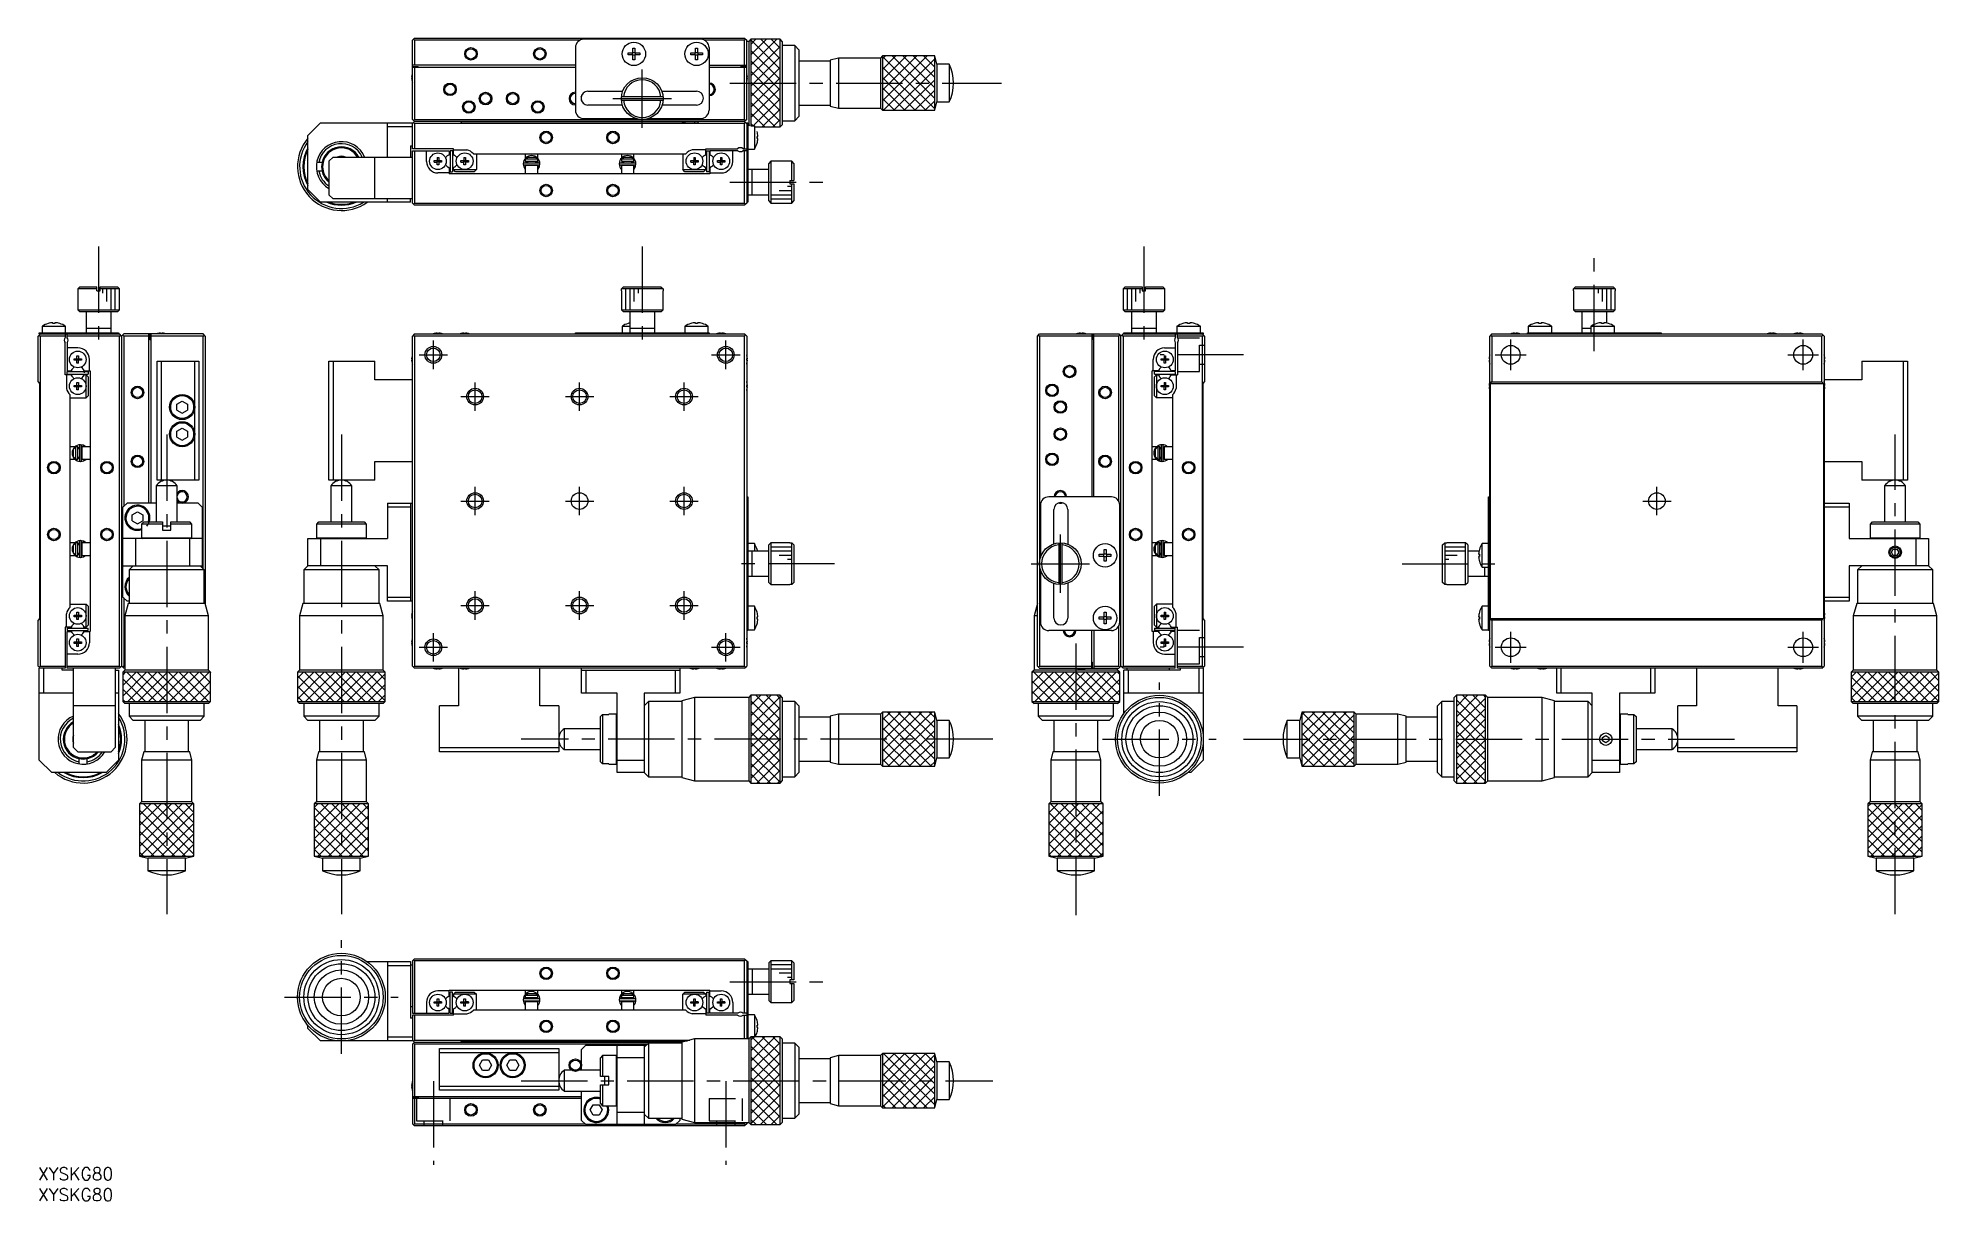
# Model space of a CAD drawing. Extents: x 0 to 455, y -8 to 270.
import ezdxf

# ---------------------------------------------------------------- set-up
doc = ezdxf.new("R2010")
doc.units = 0
doc.header["$LTSCALE"] = 0.5
doc.linetypes.add('CENTER', pattern=[50.8, 31.75, -6.35, 6.35, -6.35])
doc.linetypes.add('DASHED', pattern=[19.05, 12.7, -6.35])
for name, color, linetype in [('MSM_CENTER', 1, 'CENTER'), ('MSM_CONTINUOUS', 7, 'CONTINUOUS'), ('MSM_DASHED', 4, 'DASHED'), ('MSM_NARROW', 5, 'CONTINUOUS'), ('MSM_PART_NUMBER', 7, 'CONTINUOUS')]:
    doc.layers.add(name, color=color, linetype=linetype)
doc.styles.get("Standard").update_dxf_attribs({"font": 'txt.shx', "height": 3, "bigfont": 'bigfont.shx'})

# ---------------------------------------------------------------- blocks, each defined once
blk = doc.blocks.new('*U2')
at = {"layer": 'MSM_PART_NUMBER'}
blk.add_text('XYSKG80', height=3, dxfattribs=at).set_placement((0, -3))
blk = doc.blocks.new('*U3')
at = {"layer": 'MSM_PART_NUMBER'}
blk.add_text('XYSKG80', height=3, dxfattribs=at).set_placement((0, -8))

msp = doc.modelspace()

# ---------------------------------------------------------------- linework, layer by layer
at = {"layer": 'MSM_CENTER'}
for p, q in [((144.616854, 248.892009), (144.616854, 262.892009)), ((165.616854, 259.592009), (230.616854, 259.592009)), ((137.616854, 255.892009), (151.616854, 255.892009)), ((165.616854, 235.892009), (190.616854, 235.892009)), ((14.5, 220.450172), (14.5, 195.450172)), ((144.616854, 220.450172), (144.616854, 195.450172)), ((264.700371, 220.450172), (264.700371, 195.450172)), ((372.483889, 195.450172), (372.483889, 220.450172)), ((94.616854, 191.150172), (94.616854, 197.950172)), ((164.616854, 191.150172), (164.616854, 197.950172)), ((352.483889, 190.850172), (352.483889, 198.250172)), ((422.483889, 190.850172), (422.483889, 198.250172)), ((91.216854, 194.550172), (98.016854, 194.550172)), ((161.216854, 194.550172), (168.016854, 194.550172)), ((288.550371, 194.550172), (268.550371, 194.550172)), ((348.783889, 194.550172), (356.183889, 194.550172)), ((418.783889, 194.550172), (426.183889, 194.550172)), ((104.616854, 181.150172), (104.616854, 187.950172)), ((129.616854, 181.150172), (129.616854, 187.950172)), ((154.616854, 181.150172), (154.616854, 187.950172)), ((101.216854, 184.550172), (108.016854, 184.550172)), ((126.216854, 184.550172), (133.016854, 184.550172)), ((151.216854, 184.550172), (158.016854, 184.550172)), ((30.8, 175.450172), (30.8, 60.65)), ((72.616854, 175.450172), (72.616854, 60.65)), ((444.483889, 60.65), (444.483889, 175.450172)), ((101.216854, 159.550172), (108.016854, 159.550172)), ((104.616854, 156.150172), (104.616854, 162.950172)), ((126.216854, 159.550172), (133.016854, 159.550172)), ((129.616854, 156.150172), (129.616854, 162.950172)), ((151.216854, 159.550172), (158.016854, 159.550172)), ((154.616854, 156.150172), (154.616854, 162.950172)), ((384.083889, 159.550172), (390.883889, 159.550172)), ((387.483889, 156.150172), (387.483889, 162.950172)), ((244.700371, 137.550172), (244.700371, 151.550172)), ((190.616854, 144.550172), (165.616854, 144.550172)), ((237.700371, 144.550172), (251.700371, 144.550172)), ((326.483889, 144.550172), (351.483889, 144.550172)), ((104.616854, 131.150172), (104.616854, 137.950172)), ((129.616854, 131.150172), (129.616854, 137.950172)), ((154.616854, 131.150172), (154.616854, 137.950172)), ((101.216854, 134.550172), (108.016854, 134.550172)), ((126.216854, 134.550172), (133.016854, 134.550172)), ((151.216854, 134.550172), (158.016854, 134.550172)), ((94.616854, 121.150172), (94.616854, 127.950172)), ((164.616854, 121.150172), (164.616854, 127.950172)), ((352.483889, 120.850172), (352.483889, 128.250172)), ((422.483889, 120.850172), (422.483889, 128.250172)), ((91.216854, 124.550172), (98.016854, 124.550172)), ((161.216854, 124.550172), (168.016854, 124.550172)), ((248.400371, 125.450172), (248.400371, 60.450172)), ((288.550371, 124.550172), (268.550371, 124.550172)), ((348.783889, 124.550172), (356.183889, 124.550172)), ((418.783889, 124.550172), (426.183889, 124.550172)), ((268.400371, 88.950172), (268.400371, 116.150172)), ((228.550371, 102.550172), (115.616854, 102.550172)), ((254.800371, 102.550172), (282.000371, 102.550172)), ((288.550371, 102.550172), (406.483889, 102.550172)), ((72.616854, 27.2), (72.616854, 54.4)), ((165.616854, 44.5), (190.616854, 44.5)), ((59.016854, 40.8), (86.216854, 40.8)), ((94.616854, 20.65), (94.616854, 0.65)), ((115.616854, 20.8), (228.550371, 20.8)), ((164.616854, 20.65), (164.616854, 0.65))]:
    msp.add_line(p, q, dxfattribs=at)
at = {"layer": 'MSM_CONTINUOUS'}
for p, q in [((89.616854, 269.892009), (90.116854, 270.392009)), ((89.616854, 250.892009), (89.616854, 269.892009)), ((90.116854, 269.892009), (89.866854, 270.142009)), ((90.116854, 270.392009), (169.116854, 270.392009)), ((129.745074, 269.892009), (90.116854, 269.892009)), ((90.116854, 269.892009), (90.116854, 263.892009)), ((158.616854, 270.092009), (130.616854, 270.092009)), ((169.116854, 269.892009), (159.488634, 269.892009)), ((169.116854, 270.392009), (169.616854, 269.892009)), ((169.366854, 270.142009), (169.116854, 269.892009)), ((169.116854, 263.892009), (169.116854, 269.892009)), ((169.616854, 250.892009), (169.616854, 269.892009)), ((170.116854, 269.592009), (169.616854, 269.592009)), ((170.616854, 270.092009), (170.116854, 269.592009)), ((170.116854, 269.592009), (170.116854, 249.592009)), ((177.616854, 270.092009), (170.616854, 270.092009)), ((170.616854, 270.092009), (170.616854, 249.392009)), ((178.116854, 269.592009), (177.616854, 270.092009)), ((177.616854, 249.092009), (177.616854, 270.092009)), ((178.116854, 269.592009), (178.116854, 249.592009)), ((181.116854, 268.592009), (178.116854, 268.592009)), ((182.116854, 267.592009), (181.116854, 268.592009)), ((181.116854, 268.592009), (181.116854, 250.592009)), ((128.616854, 263.892009), (89.616854, 263.892009)), ((128.616854, 268.092009), (128.616854, 253.092009)), ((141.217715, 266.332009), (141.217715, 266.852009)), ((141.217715, 266.852009), (142.356854, 266.852009)), ((142.356854, 266.332009), (141.217715, 266.332009)), ((142.287412, 266.332009), (142.287412, 266.852009)), ((142.356854, 267.991148), (142.876854, 267.991148)), ((142.356854, 266.852009), (142.356854, 267.991148)), ((142.356854, 266.921451), (142.876854, 266.921451)), ((142.356854, 265.19287), (142.356854, 266.332009)), ((142.876854, 266.262567), (142.356854, 266.262567)), ((142.876854, 265.19287), (142.356854, 265.19287)), ((142.876854, 267.991148), (142.876854, 266.852009)), ((142.876854, 266.852009), (144.015993, 266.852009)), ((142.876854, 266.332009), (142.876854, 265.19287)), ((144.015993, 266.332009), (142.876854, 266.332009)), ((142.946296, 266.852009), (142.946296, 266.332009)), ((144.015993, 266.852009), (144.015993, 266.332009)), ((156.217715, 266.332009), (156.217715, 266.852009)), ((156.217715, 266.852009), (157.356854, 266.852009)), ((157.356854, 266.332009), (156.217715, 266.332009)), ((157.287412, 266.332009), (157.287412, 266.852009)), ((157.356854, 267.991148), (157.876854, 267.991148)), ((157.356854, 266.852009), (157.356854, 267.991148)), ((157.356854, 266.921451), (157.876854, 266.921451)), ((157.356854, 265.19287), (157.356854, 266.332009)), ((157.876854, 266.262567), (157.356854, 266.262567)), ((157.876854, 265.19287), (157.356854, 265.19287)), ((157.876854, 267.991148), (157.876854, 266.852009)), ((157.876854, 266.852009), (159.015993, 266.852009)), ((157.876854, 266.332009), (157.876854, 265.19287)), ((159.015993, 266.332009), (157.876854, 266.332009)), ((157.946296, 266.852009), (157.946296, 266.332009)), ((159.015993, 266.852009), (159.015993, 266.332009)), ((160.616854, 268.092009), (160.616854, 253.092009)), ((160.616854, 263.892009), (169.616854, 263.892009)), ((182.116854, 267.592009), (182.116854, 251.592009)), ((189.616854, 264.842009), (182.116854, 264.842009)), ((191.616854, 265.592009), (189.616854, 265.092009)), ((189.616854, 265.092009), (189.616854, 254.092009)), ((201.616854, 265.592009), (191.616854, 265.592009)), ((191.616854, 265.592009), (191.616854, 253.592009)), ((202.116854, 266.092009), (201.616854, 265.592009)), ((201.616854, 265.592009), (201.616854, 253.592009)), ((214.616854, 266.092009), (202.116854, 266.092009)), ((202.116854, 266.092009), (202.116854, 253.092009)), ((215.116854, 264.092009), (214.616854, 266.092009)), ((214.616854, 253.092009), (214.616854, 266.092009)), ((218.103687, 264.092009), (215.116854, 264.092009)), ((215.116854, 264.092009), (215.116854, 255.092009)), ((218.103687, 264.092009), (218.103687, 255.092009)), ((89.426995, 261.072009), (89.547332, 261.072009)), ((89.547332, 260.712009), (89.426995, 260.712009)), ((89.54271, 261.780625), (89.547332, 261.778371)), ((89.547332, 260.005648), (89.54271, 260.003393)), ((89.547332, 261.072009), (89.547332, 260.712009)), ((89.616854, 263.592009), (91.016854, 263.592009)), ((89.616854, 263.392009), (128.616854, 263.392009)), ((90.116854, 263.392009), (90.116854, 250.892009)), ((91.016854, 263.392009), (91.016854, 263.592009)), ((160.616854, 263.392009), (169.616854, 263.392009)), ((169.616854, 263.592009), (168.216854, 263.592009)), ((168.216854, 263.392009), (168.216854, 263.592009)), ((169.116854, 250.892009), (169.116854, 263.392009)), ((169.686376, 261.778371), (169.690998, 261.780625)), ((169.686376, 261.072009), (169.806713, 261.072009)), ((169.686376, 260.712009), (169.686376, 261.072009)), ((169.806713, 260.712009), (169.686376, 260.712009)), ((169.690998, 260.003393), (169.686376, 260.005648)), ((131.616854, 257.642009), (139.933105, 257.642009)), ((149.600828, 256.292009), (139.63288, 256.292009)), ((139.63288, 255.492009), (149.600828, 255.492009)), ((149.300602, 257.642009), (157.616854, 257.642009)), ((214.616854, 253.092009), (215.116854, 255.092009)), ((215.116854, 255.092009), (218.103687, 255.092009)), ((90.116854, 250.392009), (89.616854, 250.892009)), ((90.116854, 250.392009), (89.616854, 249.892009)), ((90.116854, 250.892009), (89.866854, 250.642009)), ((90.116854, 250.892009), (169.116854, 250.892009)), ((169.116854, 250.392009), (90.116854, 250.392009)), ((101.116854, 250.392009), (101.466854, 250.042009)), ((130.616854, 251.092009), (143.216854, 251.092009)), ((139.863171, 254.342009), (131.616854, 254.342009)), ((146.016854, 251.092009), (158.616854, 251.092009)), ((157.616854, 254.342009), (149.370537, 254.342009)), ((154.116854, 250.392009), (155.429354, 250.042009)), ((157.116854, 250.392009), (157.116854, 250.042009)), ((158.116854, 250.392009), (157.766854, 250.042009)), ((169.366854, 250.642009), (169.116854, 250.892009)), ((169.616854, 250.892009), (169.116854, 250.392009)), ((169.116854, 250.392009), (169.616854, 249.892009)), ((178.116854, 250.592009), (181.116854, 250.592009)), ((181.116854, 250.592009), (182.116854, 251.592009)), ((182.116854, 254.342009), (189.616854, 254.342009)), ((189.616854, 254.092009), (191.616854, 253.592009)), ((191.616854, 253.592009), (201.616854, 253.592009)), ((201.616854, 253.592009), (202.116854, 253.092009)), ((202.116854, 253.092009), (214.616854, 253.092009)), ((67.616854, 250.092009), (64.616854, 247.092009)), ((64.616854, 234.092009), (64.616854, 247.092009)), ((67.616854, 250.092009), (89.616854, 250.092009)), ((83.616854, 241.892009), (83.616854, 250.092009)), ((89.616854, 249.092009), (83.616854, 249.092009)), ((89.616854, 243.892009), (89.616854, 250.092009)), ((89.866854, 250.142009), (90.116854, 249.892009)), ((169.116854, 249.892009), (90.116854, 249.892009)), ((90.116854, 249.892009), (90.116854, 243.892009)), ((157.766854, 250.042009), (101.466854, 250.042009)), ((169.116854, 249.892009), (169.366854, 250.142009)), ((169.116854, 243.892009), (169.116854, 249.892009)), ((169.616854, 250.092009), (169.916854, 250.092009)), ((169.616854, 249.892009), (169.616854, 230.892009)), ((169.916854, 250.092009), (169.916854, 231.092009)), ((169.916854, 249.592009), (170.116854, 249.592009)), ((170.116854, 249.592009), (170.316854, 249.392009)), ((170.616854, 249.392009), (171.459317, 249.392009)), ((171.459317, 249.392009), (171.459317, 243.792009)), ((171.646981, 249.092009), (177.616854, 249.092009)), ((172.110058, 247.991148), (172.116227, 247.994157)), ((172.110058, 246.332009), (172.110058, 246.852009)), ((172.110058, 246.852009), (172.303316, 246.852009)), ((172.303316, 246.332009), (172.110058, 246.332009)), ((177.616854, 249.092009), (178.116854, 249.592009)), ((70.616854, 241.892009), (69.616854, 240.892009)), ((70.616854, 241.892009), (89.616854, 241.892009)), ((80.616854, 231.892009), (80.616854, 241.892009)), ((89.116854, 244.592009), (89.616854, 244.592009)), ((89.116854, 244.592009), (89.116854, 241.892009)), ((99.416854, 243.892009), (89.616854, 243.892009)), ((89.616854, 230.892009), (89.616854, 243.392009)), ((89.616854, 243.392009), (98.416854, 243.392009)), ((90.116854, 243.392009), (90.116854, 230.892009)), ((92.966854, 240.842009), (92.966854, 243.392009)), ((95.536854, 241.778371), (95.896854, 241.778371)), ((95.536854, 241.778371), (95.536854, 241.072009)), ((95.896854, 241.778371), (95.896854, 241.072009)), ((98.416854, 242.436421), (98.123104, 242.266825)), ((98.416854, 243.392009), (98.416854, 242.436421)), ((99.216854, 243.392009), (98.616854, 243.392009)), ((98.616854, 243.392009), (98.616854, 238.392009)), ((99.216854, 243.392009), (99.216854, 238.392009)), ((99.416854, 242.436421), (99.416854, 243.892009)), ((99.416854, 243.592009), (102.638869, 243.592009)), ((99.710604, 242.266825), (99.416854, 242.436421)), ((101.936854, 241.778371), (102.296854, 241.778371)), ((101.936854, 241.778371), (101.936854, 241.072009)), ((102.296854, 241.778371), (102.296854, 241.072009)), ((104.195916, 242.692009), (155.037792, 242.692009)), ((104.916854, 242.692009), (104.916854, 238.892009)), ((116.616854, 242.692009), (116.616854, 241.544549)), ((116.616854, 241.392009), (116.616854, 240.892009)), ((119.616854, 241.392009), (116.616854, 241.392009)), ((116.671171, 241.392009), (117.200339, 241.892009)), ((117.200339, 241.892009), (119.033369, 241.892009)), ((119.033369, 241.892009), (119.562537, 241.392009)), ((119.616854, 241.588469), (119.616854, 242.692009)), ((119.616854, 240.892009), (119.616854, 241.392009)), ((139.616854, 242.692009), (139.616854, 241.578628)), ((139.616854, 241.392009), (139.616854, 240.892009)), ((142.616854, 241.392009), (139.616854, 241.392009)), ((139.671171, 241.392009), (140.200339, 241.892009)), ((140.200339, 241.892009), (142.033369, 241.892009)), ((142.033369, 241.892009), (142.562537, 241.392009)), ((142.616854, 241.537393), (142.616854, 242.692009)), ((142.616854, 240.892009), (142.616854, 241.392009)), ((154.316854, 242.692009), (154.316854, 238.892009)), ((159.816854, 243.592009), (156.594839, 243.592009)), ((156.936854, 241.778371), (157.296854, 241.778371)), ((156.936854, 241.778371), (156.936854, 241.072009)), ((157.296854, 241.778371), (157.296854, 241.072009)), ((159.523104, 242.266825), (159.816854, 242.436421)), ((159.816854, 243.892009), (167.455416, 243.892009)), ((159.816854, 242.436421), (159.816854, 243.892009)), ((160.016854, 243.392009), (160.016854, 238.392009)), ((160.016854, 243.392009), (160.616854, 243.392009)), ((160.616854, 243.392009), (160.616854, 238.392009)), ((160.816854, 243.392009), (160.816854, 242.436421)), ((167.516854, 243.392009), (160.816854, 243.392009)), ((160.816854, 242.436421), (161.110604, 242.266825)), ((163.336854, 241.778371), (163.696854, 241.778371)), ((163.336854, 241.778371), (163.336854, 241.072009)), ((163.696854, 241.778371), (163.696854, 241.072009)), ((166.266854, 240.842009), (166.266854, 243.392009)), ((169.616854, 243.392009), (168.716854, 243.392009)), ((168.778292, 243.892009), (169.616854, 243.892009)), ((169.116854, 230.892009), (169.116854, 243.392009)), ((169.916854, 243.792009), (171.459317, 243.792009)), ((172.116227, 245.189861), (172.110058, 245.19287)), ((68.229372, 240.592009), (66.700774, 240.592009)), ((66.700774, 238.592009), (68.229372, 238.592009)), ((69.616854, 240.892009), (69.616854, 232.892009)), ((94.830492, 241.072009), (95.536854, 241.072009)), ((94.830492, 240.712009), (94.830492, 241.072009)), ((94.830492, 240.712009), (95.536854, 240.712009)), ((95.547226, 241.061637), (95.536854, 241.072009)), ((95.547226, 240.722381), (95.536854, 240.712009)), ((95.536854, 240.005648), (95.536854, 240.712009)), ((95.896854, 240.005648), (95.536854, 240.005648)), ((95.547226, 241.061637), (95.886482, 241.061637)), ((95.547226, 240.722381), (95.547226, 241.061637)), ((95.886482, 240.722381), (95.547226, 240.722381)), ((98.416854, 238.092009), (95.716854, 238.092009)), ((95.886482, 241.061637), (95.896854, 241.072009)), ((95.886482, 241.061637), (95.886482, 240.722381)), ((95.886482, 240.722381), (95.896854, 240.712009)), ((95.896854, 241.072009), (96.603215, 241.072009)), ((95.896854, 240.712009), (95.896854, 240.005648)), ((96.603215, 240.712009), (95.896854, 240.712009)), ((96.603215, 241.072009), (96.603215, 240.712009)), ((98.123104, 239.517194), (98.416854, 239.347597)), ((98.416854, 239.347597), (98.416854, 237.892009)), ((160.816854, 237.892009), (98.416854, 237.892009)), ((98.616854, 238.392009), (99.216854, 238.392009)), ((99.416854, 239.347597), (99.710604, 239.517194)), ((99.416854, 238.892009), (99.416854, 239.347597)), ((99.916854, 238.392009), (99.416854, 238.892009)), ((99.416854, 238.892009), (104.916854, 238.892009)), ((104.416854, 238.392009), (99.916854, 238.392009)), ((101.230492, 241.072009), (101.936854, 241.072009)), ((101.230492, 240.712009), (101.230492, 241.072009)), ((101.230492, 240.712009), (101.936854, 240.712009)), ((101.947226, 241.061637), (101.936854, 241.072009)), ((101.947226, 240.722381), (101.936854, 240.712009)), ((101.936854, 240.005648), (101.936854, 240.712009)), ((102.296854, 240.005648), (101.936854, 240.005648)), ((101.947226, 241.061637), (102.286482, 241.061637)), ((101.947226, 240.722381), (101.947226, 241.061637)), ((102.286482, 240.722381), (101.947226, 240.722381)), ((102.286482, 241.061637), (102.296854, 241.072009)), ((102.286482, 241.061637), (102.286482, 240.722381)), ((102.286482, 240.722381), (102.296854, 240.712009)), ((102.296854, 241.072009), (103.003215, 241.072009)), ((102.296854, 240.712009), (102.296854, 240.005648)), ((103.003215, 240.712009), (102.296854, 240.712009)), ((103.003215, 241.072009), (103.003215, 240.712009)), ((104.416854, 238.392009), (104.916854, 238.892009)), ((116.269, 239.533352), (116.291118, 239.474766)), ((116.291176, 239.478334), (116.290821, 239.476197)), ((116.290821, 239.476197), (116.291597, 239.476516)), ((116.291118, 239.474766), (116.290821, 239.476197)), ((116.292135, 239.475022), (116.305091, 239.444767)), ((119.911225, 240.471504), (116.361225, 240.471504)), ((116.361225, 240.021504), (119.911225, 240.021504)), ((116.626391, 239.891996), (116.601606, 240.021485)), ((116.616854, 240.892009), (119.616854, 240.892009)), ((119.616854, 239.892009), (116.616854, 239.892009)), ((116.616854, 239.892009), (116.616854, 237.892009)), ((116.650957, 240.692009), (117.116854, 240.692009)), ((116.726077, 239.89205), (116.960777, 240.021504)), ((117.116854, 240.892009), (117.116854, 240.471504)), ((117.116854, 240.021504), (117.116854, 239.892009)), ((119.116854, 240.471504), (119.116854, 240.892009)), ((119.116854, 240.692009), (119.616854, 240.692009)), ((119.116854, 239.892009), (119.116854, 240.021504)), ((119.311673, 240.021504), (119.546379, 239.89204)), ((119.546207, 240.892059), (119.67083, 240.471555)), ((119.976556, 239.4661), (119.616824, 239.594917)), ((119.616854, 240.692009), (119.616854, 240.706506)), ((119.616854, 237.892009), (119.616854, 239.892009)), ((119.629225, 239.598382), (119.616854, 239.605413)), ((119.617006, 238.904032), (119.980405, 239.475238)), ((119.642676, 239.591076), (119.629225, 239.598382)), ((119.657109, 239.583549), (119.642676, 239.591076)), ((119.672413, 239.575858), (119.657109, 239.583549)), ((119.688475, 239.568059), (119.672413, 239.575858)), ((119.705175, 239.560212), (119.688475, 239.568059)), ((119.722388, 239.552375), (119.705175, 239.560212)), ((119.739985, 239.544607), (119.722388, 239.552375)), ((119.757834, 239.536965), (119.739985, 239.544607)), ((119.775803, 239.529507), (119.757834, 239.536965)), ((119.793756, 239.522289), (119.775803, 239.529507)), ((119.811559, 239.515365), (119.793756, 239.522289)), ((119.829079, 239.508786), (119.811559, 239.515365)), ((119.846186, 239.502602), (119.829079, 239.508786)), ((119.862751, 239.496858), (119.846186, 239.502602)), ((119.87865, 239.491599), (119.862751, 239.496858)), ((119.893765, 239.486862), (119.87865, 239.491599)), ((119.907982, 239.482685), (119.893765, 239.486862)), ((119.921194, 239.479097), (119.907982, 239.482685)), ((119.933304, 239.476126), (119.921194, 239.479097)), ((119.944221, 239.473794), (119.933304, 239.476126)), ((119.953863, 239.472118), (119.944221, 239.473794)), ((119.962157, 239.471111), (119.953863, 239.472118)), ((119.962124, 239.432909), (120.134758, 240.217863)), ((119.969043, 239.470781), (119.962157, 239.471111)), ((119.974468, 239.471129), (119.969043, 239.470781)), ((119.978391, 239.472154), (119.974468, 239.471129)), ((119.980784, 239.473848), (119.978391, 239.472154)), ((119.980075, 240.030259), (119.979297, 240.032091)), ((119.993202, 239.996958), (119.980075, 240.030259)), ((119.981628, 239.476197), (119.980784, 239.473848)), ((119.981332, 239.474766), (119.993669, 239.506353)), ((120.004648, 239.963055), (119.993202, 239.996958)), ((119.993669, 239.506353), (120.005055, 239.540285)), ((120.014385, 239.928633), (120.004648, 239.963055)), ((120.005055, 239.540285), (120.01473, 239.574733)), ((120.022391, 239.893776), (120.014385, 239.928633)), ((120.01473, 239.574733), (120.02267, 239.609613)), ((120.028646, 239.858569), (120.022391, 239.893776)), ((120.02267, 239.609613), (120.028858, 239.644837)), ((120.033135, 239.823099), (120.028646, 239.858569)), ((120.028858, 239.644837), (120.033277, 239.68032)), ((120.035847, 239.787452), (120.033135, 239.823099)), ((120.033277, 239.68032), (120.035919, 239.715975)), ((120.036776, 239.751715), (120.035847, 239.787452)), ((120.035919, 239.715975), (120.036776, 239.751715)), ((139.231317, 239.524124), (139.253434, 239.465537)), ((139.253492, 239.469106), (139.253138, 239.466969)), ((139.253138, 239.466969), (139.253913, 239.467287)), ((139.253434, 239.465537), (139.253138, 239.466969)), ((139.254451, 239.465794), (139.267407, 239.435538)), ((142.873541, 240.462275), (139.323541, 240.462275)), ((139.323541, 240.012275), (142.873541, 240.012275)), ((139.587579, 239.887581), (139.563923, 240.012257)), ((139.61648, 239.780775), (139.587579, 239.887581)), ((139.616854, 240.892009), (142.616854, 240.892009)), ((139.616854, 240.692009), (140.116854, 240.692009)), ((142.616854, 239.892009), (139.616854, 239.892009)), ((139.616854, 239.892009), (139.616854, 237.892009)), ((139.694401, 239.892054), (139.923093, 240.012275)), ((140.116854, 240.892009), (140.116854, 240.462275)), ((140.116854, 240.012275), (140.116854, 239.892009)), ((142.116854, 240.462275), (142.116854, 240.892009)), ((142.116854, 240.692009), (142.581401, 240.692009)), ((142.116854, 239.892009), (142.116854, 240.012275)), ((142.273989, 240.012275), (142.502707, 239.892017)), ((142.504275, 240.892047), (142.633146, 240.462327)), ((142.938872, 239.456871), (142.616842, 239.565233)), ((142.616854, 237.892009), (142.616854, 239.892009)), ((142.630447, 239.568754), (142.616854, 239.575641)), ((142.617023, 238.937655), (142.942722, 239.466009)), ((142.644679, 239.561768), (142.630447, 239.568754)), ((142.659463, 239.554724), (142.644679, 239.561768)), ((142.674711, 239.547667), (142.659463, 239.554724)), ((142.690329, 239.540637), (142.674711, 239.547667)), ((142.706224, 239.533678), (142.690329, 239.540637)), ((142.7223, 239.526832), (142.706224, 239.533678)), ((142.738458, 239.52014), (142.7223, 239.526832)), ((142.754602, 239.513643), (142.738458, 239.52014)), ((142.770634, 239.507379), (142.754602, 239.513643)), ((142.786457, 239.501387), (142.770634, 239.507379)), ((142.801975, 239.495704), (142.786457, 239.501387)), ((142.817095, 239.490362), (142.801975, 239.495704)), ((142.831725, 239.485395), (142.817095, 239.490362)), ((142.845776, 239.480833), (142.831725, 239.485395)), ((142.859164, 239.476703), (142.845776, 239.480833)), ((142.871807, 239.473031), (142.859164, 239.476703)), ((142.88363, 239.469838), (142.871807, 239.473031)), ((142.894561, 239.467143), (142.88363, 239.469838)), ((142.904533, 239.464964), (142.894561, 239.467143)), ((142.913487, 239.463312), (142.904533, 239.464964)), ((142.921368, 239.462199), (142.913487, 239.463312)), ((142.928129, 239.461631), (142.921368, 239.462199)), ((142.924441, 239.423681), (142.93902, 239.457231)), ((142.933728, 239.461611), (142.928129, 239.461631)), ((142.938132, 239.46214), (142.933728, 239.461611)), ((142.941315, 239.463214), (142.938132, 239.46214)), ((142.93902, 239.457231), (143.097074, 240.208635)), ((142.943256, 239.464827), (142.941315, 239.463214)), ((142.942392, 240.021031), (142.941613, 240.022862)), ((142.955518, 239.98773), (142.942392, 240.021031)), ((142.943945, 239.466969), (142.943256, 239.464827)), ((142.943648, 239.465537), (142.955986, 239.497124)), ((142.966964, 239.953827), (142.955518, 239.98773)), ((142.955986, 239.497124), (142.967371, 239.531056)), ((142.976702, 239.919404), (142.966964, 239.953827)), ((142.967371, 239.531056), (142.977046, 239.565505)), ((142.984708, 239.884547), (142.976702, 239.919404)), ((142.977046, 239.565505), (142.984987, 239.600384)), ((142.990963, 239.84934), (142.984708, 239.884547)), ((142.984987, 239.600384), (142.991174, 239.635608)), ((142.995452, 239.81387), (142.990963, 239.84934)), ((142.991174, 239.635608), (142.995594, 239.671091)), ((142.998164, 239.778223), (142.995452, 239.81387)), ((142.995594, 239.671091), (142.998235, 239.706746)), ((142.999093, 239.742486), (142.998164, 239.778223)), ((142.998235, 239.706746), (142.999093, 239.742486)), ((154.816854, 238.392009), (154.316854, 238.892009)), ((154.316854, 238.892009), (159.816854, 238.892009)), ((159.316854, 238.392009), (154.816854, 238.392009)), ((156.230492, 241.072009), (156.936854, 241.072009)), ((156.230492, 240.712009), (156.230492, 241.072009)), ((156.230492, 240.712009), (156.936854, 240.712009)), ((156.947226, 241.061637), (156.936854, 241.072009)), ((156.947226, 240.722381), (156.936854, 240.712009)), ((156.936854, 240.005648), (156.936854, 240.712009)), ((157.296854, 240.005648), (156.936854, 240.005648)), ((156.947226, 241.061637), (157.286482, 241.061637)), ((156.947226, 240.722381), (156.947226, 241.061637)), ((157.286482, 240.722381), (156.947226, 240.722381)), ((157.286482, 241.061637), (157.296854, 241.072009)), ((157.286482, 241.061637), (157.286482, 240.722381)), ((157.286482, 240.722381), (157.296854, 240.712009)), ((157.296854, 241.072009), (158.003215, 241.072009)), ((157.296854, 240.712009), (157.296854, 240.005648)), ((158.003215, 240.712009), (157.296854, 240.712009)), ((158.003215, 241.072009), (158.003215, 240.712009)), ((159.316854, 238.392009), (159.816854, 238.892009)), ((159.816854, 239.347597), (159.523104, 239.517194)), ((159.816854, 238.892009), (159.816854, 239.347597)), ((160.616854, 238.392009), (160.016854, 238.392009)), ((161.110604, 239.517194), (160.816854, 239.347597)), ((160.816854, 239.347597), (160.816854, 237.892009)), ((160.816854, 238.092009), (163.516854, 238.092009)), ((162.630492, 241.072009), (163.336854, 241.072009)), ((162.630492, 240.712009), (162.630492, 241.072009)), ((162.630492, 240.712009), (163.336854, 240.712009)), ((163.347226, 241.061637), (163.336854, 241.072009)), ((163.347226, 240.722381), (163.336854, 240.712009)), ((163.336854, 240.005648), (163.336854, 240.712009)), ((163.696854, 240.005648), (163.336854, 240.005648)), ((163.347226, 241.061637), (163.686482, 241.061637)), ((163.347226, 240.722381), (163.347226, 241.061637)), ((163.686482, 240.722381), (163.347226, 240.722381)), ((163.686482, 241.061637), (163.696854, 241.072009)), ((163.686482, 241.061637), (163.686482, 240.722381)), ((163.686482, 240.722381), (163.696854, 240.712009)), ((163.696854, 241.072009), (164.403215, 241.072009)), ((163.696854, 240.712009), (163.696854, 240.005648)), ((164.403215, 240.712009), (163.696854, 240.712009)), ((164.403215, 241.072009), (164.403215, 240.712009)), ((174.916854, 238.892009), (169.916854, 238.892009)), ((170.916854, 232.892009), (170.916854, 238.892009)), ((175.416854, 240.892009), (174.916854, 240.392009)), ((174.916854, 231.392009), (174.916854, 240.392009)), ((180.416854, 240.892009), (175.416854, 240.892009)), ((175.416854, 240.892009), (175.416854, 230.892009)), ((180.416854, 236.292009), (180.416854, 240.892009)), ((180.916854, 240.392009), (180.416854, 240.892009)), ((180.916854, 240.392009), (180.916854, 236.292009)), ((64.616854, 234.092009), (67.616854, 231.092009)), ((69.616854, 232.892009), (70.616854, 231.892009)), ((169.916854, 232.892009), (174.916854, 232.892009)), ((179.916854, 236.292009), (180.916854, 236.292009)), ((179.916854, 236.292009), (179.916854, 235.492009)), ((179.916854, 235.492009), (180.916854, 235.492009)), ((180.416854, 230.892009), (180.416854, 235.492009)), ((180.916854, 235.492009), (180.916854, 231.392009)), ((89.116854, 231.092009), (67.616854, 231.092009)), ((89.616854, 231.892009), (70.616854, 231.892009)), ((83.616854, 231.092009), (83.616854, 231.892009)), ((89.116854, 231.092009), (89.116854, 231.892009)), ((90.116854, 230.392009), (89.616854, 230.892009)), ((90.116854, 230.892009), (89.866854, 230.642009)), ((90.116854, 230.892009), (169.116854, 230.892009)), ((169.116854, 230.392009), (90.116854, 230.392009)), ((169.366854, 230.642009), (169.116854, 230.892009)), ((169.616854, 230.892009), (169.116854, 230.392009)), ((169.916854, 231.092009), (169.616854, 231.092009)), ((174.916854, 231.392009), (175.416854, 230.892009)), ((175.416854, 230.892009), (180.416854, 230.892009)), ((180.416854, 230.892009), (180.916854, 231.392009)), ((10, 210.850172), (9.5, 210.350172)), ((14.1, 210.350172), (9.5, 210.350172)), ((9.5, 210.350172), (9.5, 205.350172)), ((10, 210.850172), (14.1, 210.850172)), ((14.1, 209.850172), (14.1, 210.850172)), ((14.1, 209.850172), (14.9, 209.850172)), ((14.9, 210.850172), (19, 210.850172)), ((14.9, 209.850172), (14.9, 210.850172)), ((19.5, 210.350172), (14.9, 210.350172)), ((19.5, 210.350172), (19, 210.850172)), ((19.5, 205.350172), (19.5, 210.350172)), ((139.616854, 209.850172), (139.63288, 209.850172)), ((139.616854, 209.850172), (139.616854, 205.350172)), ((139.63288, 210.350172), (140.134667, 210.850172)), ((139.63288, 209.850172), (139.63288, 210.350172)), ((149.600828, 210.350172), (139.63288, 210.350172)), ((140.134667, 210.850172), (149.099041, 210.850172)), ((149.099041, 210.850172), (149.600828, 210.350172)), ((149.600828, 210.350172), (149.600828, 209.850172)), ((149.600828, 209.850172), (149.616854, 209.850172)), ((149.616854, 205.350172), (149.616854, 209.850172)), ((260.200371, 210.850172), (259.700371, 210.350172)), ((264.300371, 210.350172), (259.700371, 210.350172)), ((259.700371, 210.350172), (259.700371, 205.350172)), ((260.200371, 210.850172), (264.300371, 210.850172)), ((264.300371, 210.850172), (264.300371, 209.850172)), ((264.300371, 209.850172), (265.100371, 209.850172)), ((265.100371, 210.850172), (269.200371, 210.850172)), ((265.100371, 209.850172), (265.100371, 210.850172)), ((269.700371, 210.350172), (265.100371, 210.350172)), ((269.700371, 210.350172), (269.200371, 210.850172)), ((269.700371, 205.350172), (269.700371, 210.350172)), ((367.483889, 209.850172), (367.499914, 209.850172)), ((367.483889, 209.850172), (367.483889, 205.350172)), ((367.499914, 210.350172), (368.001702, 210.850172)), ((367.499914, 209.850172), (367.499914, 210.350172)), ((377.467863, 210.350172), (367.499914, 210.350172)), ((368.001702, 210.850172), (376.966076, 210.850172)), ((376.966076, 210.850172), (377.467863, 210.350172)), ((377.467863, 210.350172), (377.467863, 209.850172)), ((377.467863, 209.850172), (377.483889, 209.850172)), ((377.483889, 205.350172), (377.483889, 209.850172)), ((9.5, 205.350172), (10, 204.850172)), ((9.5, 205.350172), (19.5, 205.350172)), ((19, 204.850172), (10, 204.850172)), ((11.5, 204.850172), (11.5, 199.850172)), ((17.5, 199.850172), (17.5, 204.850172)), ((19, 204.850172), (19.5, 205.350172)), ((139.616854, 205.350172), (149.616854, 205.350172)), ((139.616854, 205.350172), (140.116854, 204.850172)), ((149.116854, 204.850172), (140.116854, 204.850172)), ((141.616854, 204.850172), (141.616854, 199.850172)), ((147.616854, 199.850172), (147.616854, 204.850172)), ((149.116854, 204.850172), (149.616854, 205.350172)), ((259.700371, 205.350172), (269.700371, 205.350172)), ((259.700371, 205.350172), (260.200371, 204.850172)), ((269.200371, 204.850172), (260.200371, 204.850172)), ((261.700371, 204.850172), (261.700371, 199.850172)), ((267.700371, 199.850172), (267.700371, 204.850172)), ((269.200371, 204.850172), (269.700371, 205.350172)), ((367.483889, 205.350172), (377.483889, 205.350172)), ((367.483889, 205.350172), (367.983889, 204.850172)), ((376.983889, 204.850172), (367.983889, 204.850172)), ((369.483889, 204.850172), (369.483889, 199.850172)), ((375.483889, 202.142247), (375.483889, 204.850172)), ((376.983889, 204.850172), (377.483889, 205.350172)), ((1, 201.392635), (6.6, 201.392635)), ((1, 201.392635), (1, 199.850172)), ((2.400861, 202.043376), (2.397852, 202.049545)), ((3.54, 202.043376), (3.54, 202.236634)), ((4.06, 202.043376), (3.54, 202.043376)), ((4.06, 202.236634), (4.06, 202.043376)), ((5.202148, 202.049545), (5.199139, 202.043376)), ((6.6, 199.850172), (6.6, 201.392635)), ((17.5, 200.850172), (11.5, 200.850172)), ((139.816854, 201.392635), (141.616854, 201.392635)), ((139.816854, 201.392635), (139.816854, 199.850172)), ((141.217715, 202.043376), (141.214706, 202.049545)), ((147.616854, 200.850172), (141.616854, 200.850172)), ((154.816854, 201.392635), (160.416854, 201.392635)), ((154.816854, 201.392635), (154.816854, 199.850172)), ((156.217715, 202.043376), (156.214706, 202.049545)), ((157.356854, 202.043376), (157.356854, 202.236634)), ((157.876854, 202.043376), (157.356854, 202.043376)), ((157.876854, 202.236634), (157.876854, 202.043376)), ((159.019002, 202.049545), (159.015993, 202.043376)), ((160.416854, 199.850172), (160.416854, 201.392635)), ((267.700371, 200.850172), (261.700371, 200.850172)), ((272.600371, 201.392635), (278.200371, 201.392635)), ((272.600371, 201.392635), (272.600371, 199.850172)), ((274.001232, 202.043376), (273.998224, 202.049545)), ((275.140371, 202.043376), (275.140371, 202.236634)), ((275.660371, 202.043376), (275.140371, 202.043376)), ((275.660371, 202.236634), (275.660371, 202.043376)), ((276.802519, 202.049545), (276.79951, 202.043376)), ((278.200371, 199.850172), (278.200371, 201.392635)), ((356.683889, 201.392635), (356.683889, 199.850172)), ((356.683889, 201.392635), (362.283889, 201.392635)), ((358.08475, 202.043376), (358.081741, 202.049545)), ((359.223889, 202.043376), (359.223889, 202.236634)), ((359.743889, 202.043376), (359.223889, 202.043376)), ((359.743889, 202.236634), (359.743889, 202.043376)), ((360.886036, 202.049545), (360.883028, 202.043376)), ((362.283889, 199.850172), (362.283889, 201.392635)), ((371.683889, 200.850172), (369.483889, 200.850172)), ((371.683889, 201.392635), (371.683889, 199.850172)), ((371.683889, 201.392635), (377.283889, 201.392635)), ((373.08475, 202.043376), (373.081741, 202.049545)), ((374.223889, 202.043376), (374.223889, 202.236634)), ((374.743889, 202.043376), (374.223889, 202.043376)), ((374.743889, 202.236634), (374.743889, 202.043376)), ((375.886036, 202.049545), (375.883028, 202.043376)), ((377.283889, 199.850172), (377.283889, 201.392635)), ((0.5, 199.550172), (0, 199.050172)), ((0, 188.050172), (0, 199.050172)), ((0.5, 199.050172), (0.25, 199.300172)), ((0.3, 199.550172), (0.3, 199.850172)), ((0.3, 199.850172), (19.3, 199.850172)), ((0.3, 199.550172), (19.5, 199.550172)), ((0.5, 199.050172), (0.5, 120.050172)), ((6.5, 199.050172), (0.5, 199.050172)), ((6.5, 199.550172), (6.5, 198.71161)), ((6.5, 189.750172), (6.5, 197.388734)), ((7, 198.650172), (7, 199.550172)), ((19.5, 199.050172), (7, 199.050172)), ((7, 197.450172), (7, 190.750172)), ((9.55, 196.200172), (7, 196.200172)), ((19.3, 199.850172), (19.3, 199.550172)), ((20, 199.050172), (19.5, 199.550172)), ((19.75, 199.300172), (19.5, 199.050172)), ((19.5, 120.050172), (19.5, 199.050172)), ((20.5, 199.550172), (20, 199.050172)), ((20, 199.050172), (20, 120.050172)), ((20.25, 199.300172), (20.5, 199.050172)), ((39.5, 199.550172), (20.5, 199.550172)), ((26.5, 199.050172), (20.5, 199.050172)), ((20.5, 199.050172), (20.5, 158.250172)), ((26.5, 159.050172), (26.5, 199.550172)), ((26.8, 199.550172), (26.8, 198.150172)), ((27, 198.150172), (26.8, 198.150172)), ((27, 199.550172), (27, 159.050172)), ((39.5, 199.050172), (27, 199.050172)), ((28.613638, 199.619694), (28.611384, 199.624316)), ((29.32, 199.619694), (29.32, 199.740031)), ((29.68, 199.619694), (29.32, 199.619694)), ((29.68, 199.740031), (29.68, 199.619694)), ((30.388616, 199.624316), (30.386361, 199.619694)), ((40, 199.050172), (39.5, 199.550172)), ((39.75, 199.300172), (39.5, 199.050172)), ((39.5, 143.350172), (39.5, 199.050172)), ((40, 199.050172), (40, 135.050172)), ((90.116854, 199.550172), (89.616854, 199.050172)), ((89.616854, 120.050172), (89.616854, 199.050172)), ((90.116854, 199.050172), (89.866854, 199.300172)), ((90.116854, 199.550172), (169.116854, 199.550172)), ((90.116854, 199.050172), (90.116854, 120.050172)), ((169.116854, 199.050172), (90.116854, 199.050172)), ((94.830492, 199.619694), (94.828238, 199.624316)), ((95.536854, 199.619694), (95.536854, 199.740031)), ((95.896854, 199.619694), (95.536854, 199.619694)), ((95.896854, 199.740031), (95.896854, 199.619694)), ((96.60547, 199.624316), (96.603215, 199.619694)), ((101.230492, 199.619694), (101.228238, 199.624316)), ((101.936854, 199.619694), (101.936854, 199.740031)), ((102.296854, 199.619694), (101.936854, 199.619694)), ((102.296854, 199.740031), (102.296854, 199.619694)), ((103.00547, 199.624316), (103.003215, 199.619694)), ((128.616854, 199.550172), (128.616854, 199.850172)), ((128.616854, 199.850172), (160.616854, 199.850172)), ((156.230492, 199.619694), (156.228238, 199.624316)), ((156.936854, 199.619694), (156.936854, 199.740031)), ((157.296854, 199.619694), (156.936854, 199.619694)), ((157.296854, 199.740031), (157.296854, 199.619694)), ((158.00547, 199.624316), (158.003215, 199.619694)), ((160.616854, 199.850172), (160.616854, 199.550172)), ((162.630492, 199.619694), (162.628238, 199.624316)), ((163.336854, 199.619694), (163.336854, 199.740031)), ((163.696854, 199.619694), (163.336854, 199.619694)), ((163.696854, 199.740031), (163.696854, 199.619694)), ((164.40547, 199.624316), (164.403215, 199.619694)), ((169.616854, 199.050172), (169.116854, 199.550172)), ((169.116854, 199.050172), (169.366854, 199.300172)), ((169.116854, 120.050172), (169.116854, 199.050172)), ((169.616854, 199.050172), (169.616854, 120.050172)), ((239.200371, 199.050172), (239.700371, 199.550172)), ((239.200371, 120.050172), (239.200371, 199.050172)), ((239.700371, 199.050172), (239.450371, 199.300172)), ((239.700371, 199.550172), (258.700371, 199.550172)), ((252.200371, 199.050172), (239.700371, 199.050172)), ((239.700371, 199.050172), (239.700371, 120.050172)), ((248.81401, 199.619694), (248.811755, 199.624316)), ((249.520371, 199.619694), (249.520371, 199.740031)), ((249.880371, 199.619694), (249.520371, 199.619694)), ((249.880371, 199.740031), (249.880371, 199.619694)), ((250.588987, 199.624316), (250.586733, 199.619694)), ((252.200371, 199.550172), (252.200371, 160.550172)), ((252.200371, 198.150172), (252.400371, 198.150172)), ((252.400371, 199.550172), (252.400371, 198.150172)), ((252.700371, 160.550172), (252.700371, 199.550172)), ((258.700371, 199.050172), (252.700371, 199.050172)), ((258.700371, 199.550172), (259.200371, 199.050172)), ((258.700371, 199.050172), (258.950371, 199.300172)), ((258.700371, 159.421952), (258.700371, 199.050172)), ((259.700371, 199.550172), (259.200371, 199.050172)), ((259.200371, 120.050172), (259.200371, 199.050172)), ((259.700371, 199.050172), (259.450371, 199.300172)), ((259.700371, 199.550172), (278.900371, 199.550172)), ((272.200371, 199.050172), (259.700371, 199.050172)), ((259.700371, 199.050172), (259.700371, 120.050172)), ((259.900371, 199.550172), (259.900371, 199.850172)), ((259.900371, 199.850172), (278.900371, 199.850172)), ((269.650371, 196.200172), (272.200371, 196.200172)), ((272.200371, 199.550172), (272.200371, 198.650172)), ((272.200371, 197.450172), (272.200371, 190.750172)), ((272.700371, 198.71161), (272.700371, 199.550172)), ((278.700371, 199.050172), (272.700371, 199.050172)), ((272.700371, 197.388734), (272.700371, 189.750172)), ((279.200371, 199.050172), (278.700371, 199.550172)), ((278.950371, 199.300172), (278.700371, 199.050172)), ((278.700371, 120.050172), (278.700371, 199.050172)), ((278.900371, 199.850172), (278.900371, 199.550172)), ((279.200371, 199.050172), (279.200371, 188.050172)), ((347.983889, 199.550172), (347.483889, 199.050172)), ((347.483889, 120.050172), (347.483889, 199.050172)), ((347.983889, 199.050172), (347.733889, 199.300172)), ((347.983889, 199.550172), (426.983889, 199.550172)), ((426.983889, 199.050172), (347.983889, 199.050172)), ((347.983889, 199.050172), (347.983889, 188.050172)), ((352.697527, 199.619694), (352.695273, 199.624316)), ((353.403889, 199.619694), (353.403889, 199.740031)), ((353.763889, 199.619694), (353.403889, 199.619694)), ((353.763889, 199.740031), (353.763889, 199.619694)), ((354.472505, 199.624316), (354.47025, 199.619694)), ((356.483889, 199.550172), (356.483889, 199.850172)), ((356.483889, 199.850172), (388.483889, 199.850172)), ((388.483889, 199.850172), (388.483889, 199.550172)), ((414.097527, 199.619694), (414.095273, 199.624316)), ((414.803889, 199.619694), (414.803889, 199.740031)), ((415.163889, 199.619694), (414.803889, 199.619694)), ((415.163889, 199.740031), (415.163889, 199.619694)), ((415.872505, 199.624316), (415.87025, 199.619694)), ((420.497527, 199.619694), (420.495273, 199.624316)), ((421.203889, 199.619694), (421.203889, 199.740031)), ((421.563889, 199.619694), (421.203889, 199.619694)), ((421.563889, 199.740031), (421.563889, 199.619694)), ((422.272505, 199.624316), (422.27025, 199.619694)), ((427.483889, 199.050172), (426.983889, 199.550172)), ((427.233889, 199.300172), (426.983889, 199.050172)), ((426.983889, 188.050172), (426.983889, 199.050172)), ((427.483889, 199.050172), (427.483889, 120.050172)), ((8.613638, 193.630172), (9.32, 193.630172)), ((8.613638, 193.270172), (8.613638, 193.630172)), ((9.32, 193.270172), (8.613638, 193.270172)), ((9.32, 194.336533), (9.68, 194.336533)), ((9.32, 193.630172), (9.32, 194.336533)), ((9.330372, 193.6198), (9.32, 193.630172)), ((9.330372, 193.280544), (9.32, 193.270172)), ((9.32, 192.56381), (9.32, 193.270172)), ((9.68, 192.56381), (9.32, 192.56381)), ((9.330372, 193.280544), (9.330372, 193.6198)), ((9.330372, 193.6198), (9.669628, 193.6198)), ((9.669628, 193.280544), (9.330372, 193.280544)), ((9.669628, 193.6198), (9.68, 193.630172)), ((9.669628, 193.6198), (9.669628, 193.280544)), ((9.669628, 193.280544), (9.68, 193.270172)), ((9.68, 194.336533), (9.68, 193.630172)), ((9.68, 193.630172), (10.386361, 193.630172)), ((10.386361, 193.270172), (9.68, 193.270172)), ((9.68, 192.56381), (9.68, 193.270172)), ((10.386361, 193.630172), (10.386361, 193.270172)), ((12.3, 190.750172), (12.3, 193.450172)), ((28.5, 164.550172), (28.5, 193.050172)), ((28.5, 193.050172), (38.5, 193.050172)), ((29.5, 193.050172), (29.5, 164.550172)), ((37.5, 164.550172), (37.5, 193.050172)), ((38.5, 193.050172), (38.5, 164.550172)), ((69.616854, 193.050172), (80.616854, 193.050172)), ((69.616854, 164.550172), (69.616854, 193.050172)), ((70.616854, 193.050172), (70.616854, 164.550172)), ((80.616854, 188.550172), (80.616854, 193.050172)), ((89.426995, 193.630172), (89.547332, 193.630172)), ((89.547332, 193.270172), (89.426995, 193.270172)), ((89.54271, 194.338788), (89.547332, 194.336533)), ((89.547332, 192.56381), (89.54271, 192.561556)), ((89.547332, 193.630172), (89.547332, 193.270172)), ((169.686376, 194.336533), (169.690998, 194.338788)), ((169.686376, 193.270172), (169.686376, 193.630172)), ((169.686376, 193.630172), (169.806713, 193.630172)), ((169.806713, 193.270172), (169.686376, 193.270172)), ((169.690998, 192.561556), (169.686376, 192.56381)), ((266.900371, 190.750172), (266.900371, 193.450172)), ((268.81401, 193.270172), (268.81401, 193.630172)), ((268.81401, 193.630172), (269.520371, 193.630172)), ((269.520371, 193.270172), (268.81401, 193.270172)), ((269.520371, 194.336533), (269.880371, 194.336533)), ((269.520371, 194.336533), (269.520371, 193.630172)), ((269.530743, 193.6198), (269.520371, 193.630172)), ((269.530743, 193.280544), (269.520371, 193.270172)), ((269.520371, 192.56381), (269.520371, 193.270172)), ((269.880371, 192.56381), (269.520371, 192.56381)), ((269.530743, 193.6198), (269.869999, 193.6198)), ((269.530743, 193.280544), (269.530743, 193.6198)), ((269.869999, 193.280544), (269.530743, 193.280544)), ((269.869999, 193.6198), (269.880371, 193.630172)), ((269.869999, 193.6198), (269.869999, 193.280544)), ((269.869999, 193.280544), (269.880371, 193.270172)), ((269.880371, 194.336533), (269.880371, 193.630172)), ((269.880371, 193.630172), (270.586733, 193.630172)), ((269.880371, 193.270172), (269.880371, 192.56381)), ((270.586733, 193.270172), (269.880371, 193.270172)), ((270.586733, 193.630172), (270.586733, 193.270172)), ((347.29403, 193.630172), (347.414367, 193.630172)), ((347.414367, 193.270172), (347.29403, 193.270172)), ((347.409745, 194.338788), (347.414367, 194.336533)), ((347.414367, 192.56381), (347.409745, 192.561556)), ((347.414367, 193.630172), (347.414367, 193.270172)), ((427.55341, 194.336533), (427.558033, 194.338788)), ((427.55341, 193.630172), (427.673748, 193.630172)), ((427.55341, 193.270172), (427.55341, 193.630172)), ((427.673748, 193.270172), (427.55341, 193.270172)), ((427.558033, 192.561556), (427.55341, 192.56381)), ((436.483889, 193.050172), (436.483889, 188.550172)), ((436.483889, 193.050172), (447.483889, 193.050172)), ((446.483889, 164.550172), (446.483889, 193.050172)), ((447.483889, 193.050172), (447.483889, 164.550172)), ((0, 188.050172), (0.35, 187.700172)), ((0.35, 187.700172), (0.35, 131.400172)), ((7.955588, 189.750172), (6.5, 189.750172)), ((6.8, 189.750172), (6.8, 186.528157)), ((7, 190.750172), (7.955588, 190.750172)), ((7, 189.950172), (7, 190.550172)), ((7, 190.550172), (12, 190.550172)), ((7, 189.950172), (12, 189.950172)), ((7.955588, 190.750172), (8.125185, 191.043922)), ((8.125185, 189.456422), (7.955588, 189.750172)), ((8.613638, 187.230172), (9.32, 187.230172)), ((8.613638, 186.870172), (8.613638, 187.230172)), ((9.32, 186.870172), (8.613638, 186.870172)), ((9.32, 187.936533), (9.68, 187.936533)), ((9.32, 187.230172), (9.32, 187.936533)), ((9.330372, 187.2198), (9.32, 187.230172)), ((9.330372, 186.880544), (9.32, 186.870172)), ((9.32, 186.16381), (9.32, 186.870172)), ((9.330372, 186.880544), (9.330372, 187.2198)), ((9.330372, 187.2198), (9.669628, 187.2198)), ((9.669628, 186.880544), (9.330372, 186.880544)), ((9.669628, 187.2198), (9.68, 187.230172)), ((9.669628, 187.2198), (9.669628, 186.880544)), ((9.669628, 186.880544), (9.68, 186.870172)), ((9.68, 187.936533), (9.68, 187.230172)), ((9.68, 187.230172), (10.386361, 187.230172)), ((10.386361, 186.870172), (9.68, 186.870172)), ((9.68, 186.16381), (9.68, 186.870172)), ((10.386361, 187.230172), (10.386361, 186.870172)), ((10.874815, 191.043922), (11.044412, 190.750172)), ((11.044412, 189.750172), (10.874815, 189.456422)), ((11.044412, 190.750172), (12.5, 190.750172)), ((11.5, 189.750172), (11.044412, 189.750172)), ((11.5, 189.750172), (12, 189.250172)), ((11.5, 184.250172), (11.5, 189.750172)), ((12, 190.550172), (12, 189.950172)), ((12, 189.250172), (12, 184.750172)), ((12.5, 190.750172), (12.5, 128.350172)), ((89.616854, 188.550172), (80.616854, 188.550172)), ((169.686376, 187.936533), (169.690998, 187.938788)), ((169.686376, 186.870172), (169.686376, 187.230172)), ((169.686376, 187.230172), (169.806713, 187.230172)), ((169.806713, 186.870172), (169.686376, 186.870172)), ((266.700371, 128.350172), (266.700371, 190.750172)), ((268.155959, 190.750172), (266.700371, 190.750172)), ((272.200371, 190.550172), (267.200371, 190.550172)), ((267.200371, 189.950172), (267.200371, 190.550172)), ((267.200371, 189.95017), (272.200371, 189.95017)), ((267.200371, 189.250172), (267.700371, 189.750172)), ((267.200371, 184.750172), (267.200371, 189.250172)), ((267.700371, 189.750172), (268.155959, 189.750172)), ((267.700371, 189.750172), (267.700371, 184.250172)), ((268.325556, 191.043922), (268.155959, 190.750172)), ((268.155959, 189.750172), (268.325556, 189.456422)), ((268.81401, 186.870172), (268.81401, 187.230172)), ((268.81401, 187.230172), (269.520371, 187.230172)), ((269.520371, 186.870172), (268.81401, 186.870172)), ((269.520371, 187.936533), (269.880371, 187.936533)), ((269.520371, 187.936533), (269.520371, 187.230172)), ((269.530743, 187.2198), (269.520371, 187.230172)), ((269.530743, 186.880544), (269.520371, 186.870172)), ((269.520371, 186.16381), (269.520371, 186.870172)), ((269.530743, 187.2198), (269.869999, 187.2198)), ((269.530743, 186.880544), (269.530743, 187.2198)), ((269.869999, 186.880544), (269.530743, 186.880544)), ((269.869999, 187.2198), (269.880371, 187.230172)), ((269.869999, 187.2198), (269.869999, 186.880544)), ((269.869999, 186.880544), (269.880371, 186.870172)), ((269.880371, 187.936533), (269.880371, 187.230172)), ((269.880371, 187.230172), (270.586733, 187.230172)), ((269.880371, 186.870172), (269.880371, 186.16381)), ((270.586733, 186.870172), (269.880371, 186.870172)), ((270.586733, 187.230172), (270.586733, 186.870172)), ((271.244783, 190.750172), (271.075187, 191.043922)), ((271.075187, 189.456422), (271.244783, 189.750172)), ((272.200371, 190.750172), (271.244783, 190.750172)), ((271.244783, 189.750172), (272.700371, 189.750172)), ((272.200371, 190.550172), (272.200371, 189.950172)), ((272.400371, 189.750172), (272.400371, 186.528157)), ((278.850371, 187.700172), (279.200371, 188.050172)), ((278.850371, 131.400172), (278.850371, 187.700172)), ((347.29403, 187.230172), (347.414367, 187.230172)), ((347.414367, 186.870172), (347.29403, 186.870172)), ((347.409745, 187.938788), (347.414367, 187.936533)), ((347.414367, 187.230172), (347.414367, 186.870172)), ((347.633889, 187.700172), (347.983889, 188.050172)), ((347.633889, 131.400172), (347.633889, 187.700172)), ((347.633889, 187.700172), (427.333889, 187.700172)), ((347.983889, 188.050172), (426.983889, 188.050172)), ((426.983889, 188.050172), (427.333889, 187.700172)), ((427.333889, 187.700172), (427.333889, 131.400172)), ((436.483889, 188.550172), (427.483889, 188.550172)), ((427.55341, 187.936533), (427.558033, 187.938788)), ((427.55341, 187.230172), (427.673748, 187.230172)), ((427.55341, 186.870172), (427.55341, 187.230172)), ((427.673748, 186.870172), (427.55341, 186.870172)), ((7.7, 134.129234), (7.7, 184.97111)), ((7.7, 184.250172), (11.5, 184.250172)), ((9.68, 186.16381), (9.32, 186.16381)), ((12, 184.750172), (11.5, 184.250172)), ((33.25, 182.77186), (34.5, 183.493548)), ((33.25, 181.328484), (33.25, 182.77186)), ((34.5, 183.493548), (35.75, 182.77186)), ((35.75, 182.77186), (35.75, 181.328484)), ((169.690998, 186.161556), (169.686376, 186.16381)), ((267.700371, 184.250172), (267.200371, 184.750172)), ((271.500371, 184.250172), (267.700371, 184.250172)), ((269.880371, 186.16381), (269.520371, 186.16381)), ((271.500371, 184.97111), (271.500371, 134.129234)), ((347.414367, 186.16381), (347.409745, 186.161556)), ((427.558033, 186.161556), (427.55341, 186.16381)), ((33.25, 181.328484), (34.5, 180.606796)), ((34.5, 180.606796), (35.75, 181.328484)), ((10.934778, 172.872338), (10.183375, 173.030392)), ((10.438183, 172.900282), (10.404279, 172.888836)), ((10.472605, 172.91002), (10.438183, 172.900282)), ((10.507462, 172.918026), (10.472605, 172.91002)), ((10.542669, 172.924281), (10.507462, 172.918026)), ((10.578139, 172.92877), (10.542669, 172.924281)), ((10.613786, 172.931482), (10.578139, 172.92877)), ((10.649523, 172.932411), (10.613786, 172.931482)), ((10.685263, 172.931553), (10.649523, 172.932411)), ((10.720918, 172.928912), (10.685263, 172.931553)), ((10.756401, 172.924492), (10.720918, 172.928912)), ((10.791625, 172.918305), (10.756401, 172.924492)), ((10.826504, 172.910364), (10.791625, 172.918305)), ((10.860953, 172.900689), (10.826504, 172.910364)), ((10.894885, 172.889304), (10.860953, 172.900689)), ((33.25, 176.27186), (34.5, 176.993548)), ((33.25, 174.828484), (33.25, 176.27186)), ((33.25, 174.828484), (34.5, 174.106796)), ((34.5, 176.993548), (35.75, 176.27186)), ((34.5, 174.106796), (35.75, 174.828484)), ((35.75, 176.27186), (35.75, 174.828484)), ((268.329642, 172.897602), (268.273899, 172.876966)), ((8.854616, 172.550172), (7.7, 172.550172)), ((7.7, 169.550172), (8.813381, 169.550172)), ((8.5, 171.966687), (9, 172.495855)), ((8.5, 170.133657), (8.5, 171.966687)), ((9, 169.604489), (8.5, 170.133657)), ((9.5, 172.550172), (9, 172.550172)), ((9, 172.550172), (9, 169.550172)), ((9, 169.550172), (9.5, 169.550172)), ((9.499962, 172.437593), (9.929682, 172.566464)), ((9.5, 169.550172), (9.5, 172.550172)), ((9.929734, 172.050172), (9.5, 172.050172)), ((9.5, 170.050172), (9.929734, 170.050172)), ((9.7, 172.050172), (9.7, 172.514719)), ((9.7, 169.550172), (9.7, 170.050172)), ((9.929734, 172.806859), (9.929734, 169.256859)), ((10.370978, 172.87571), (10.369147, 172.874931)), ((10.404279, 172.888836), (10.370978, 172.87571)), ((10.379734, 169.256859), (10.379734, 172.806859)), ((10.379734, 172.207307), (10.499992, 172.436025)), ((10.5, 172.050172), (10.379734, 172.050172)), ((10.379734, 170.050172), (10.5, 170.050172)), ((10.499955, 169.627719), (10.379734, 169.856411)), ((10.504428, 169.520897), (10.379752, 169.497241)), ((10.5, 172.550172), (10.5, 169.550172)), ((12.5, 172.550172), (10.5, 172.550172)), ((10.5, 169.550172), (12.5, 169.550172)), ((10.611234, 169.549798), (10.504428, 169.520897)), ((10.823255, 172.563765), (10.816368, 172.550172)), ((10.830241, 172.577997), (10.823255, 172.563765)), ((10.935138, 172.872191), (10.826777, 172.55016)), ((10.837285, 172.592781), (10.830241, 172.577997)), ((10.844342, 172.608029), (10.837285, 172.592781)), ((10.851372, 172.623647), (10.844342, 172.608029)), ((10.858331, 172.639542), (10.851372, 172.623647)), ((10.865177, 172.655618), (10.858331, 172.639542)), ((10.871869, 172.671776), (10.865177, 172.655618)), ((10.867885, 169.164635), (10.926472, 169.186752)), ((10.878366, 172.68792), (10.871869, 172.671776)), ((10.88463, 172.703952), (10.878366, 172.68792)), ((10.890622, 172.719775), (10.88463, 172.703952)), ((10.896305, 172.735293), (10.890622, 172.719775)), ((10.926472, 172.876966), (10.894885, 172.889304)), ((10.901647, 172.750413), (10.896305, 172.735293)), ((10.906614, 172.765043), (10.901647, 172.750413)), ((10.911176, 172.779094), (10.906614, 172.765043)), ((10.915306, 172.792482), (10.911176, 172.779094)), ((10.918978, 172.805125), (10.915306, 172.792482)), ((10.922172, 172.816948), (10.918978, 172.805125)), ((10.924866, 172.827879), (10.922172, 172.816948)), ((10.922904, 169.18681), (10.92504, 169.186456)), ((10.92504, 169.186456), (10.924722, 169.187231)), ((10.927045, 172.837851), (10.924866, 172.827879)), ((10.92504, 172.877263), (10.927182, 172.876574)), ((10.926472, 169.186752), (10.92504, 169.186456)), ((11.454354, 172.550341), (10.926, 172.87604)), ((10.926215, 169.187769), (10.956471, 169.200725)), ((10.928697, 172.846805), (10.927045, 172.837851)), ((10.927182, 172.876574), (10.928795, 172.874633)), ((10.92981, 172.854686), (10.928697, 172.846805)), ((10.928795, 172.874633), (10.929869, 172.87145)), ((10.930378, 172.861447), (10.92981, 172.854686)), ((10.929869, 172.87145), (10.930398, 172.867046)), ((10.930398, 172.867046), (10.930378, 172.861447)), ((10.968328, 172.857759), (10.934778, 172.872338)), ((80.616854, 164.550172), (80.616854, 169.050172)), ((80.616854, 169.050172), (89.616854, 169.050172)), ((267.745573, 172.550172), (266.700371, 172.550172)), ((266.700371, 169.550172), (267.704053, 169.550172)), ((267.500371, 171.966687), (268.000371, 172.495855)), ((267.500371, 170.133657), (267.500371, 171.966687)), ((268.000371, 169.604489), (267.500371, 170.133657)), ((268.500371, 172.550172), (268.000371, 172.550172)), ((268.000371, 172.550172), (268.000371, 169.550172)), ((268.000371, 169.550172), (268.500371, 169.550172)), ((268.231777, 169.206079), (268.271425, 169.188922)), ((268.274372, 172.87604), (268.244114, 172.863087)), ((268.265005, 169.191557), (268.341323, 169.448114)), ((268.268735, 172.8728), (268.265233, 172.872191)), ((268.27004, 169.203145), (268.269943, 169.1974)), ((268.269943, 169.1974), (268.270391, 169.192838)), ((268.270681, 169.210037), (268.27004, 169.203145)), ((268.270391, 169.192838), (268.273047, 169.187249)), ((268.271862, 169.218035), (268.270681, 169.210037)), ((268.273576, 169.227091), (268.271862, 169.218035)), ((268.273047, 169.187249), (268.273899, 169.186752)), ((268.275813, 169.237151), (268.273576, 169.227091)), ((268.273899, 169.186752), (268.305486, 169.174415)), ((268.27856, 169.248155), (268.275813, 169.237151)), ((268.2818, 169.260036), (268.27856, 169.248155)), ((268.285513, 169.272723), (268.2818, 169.260036)), ((268.289677, 169.286141), (268.285513, 169.272723)), ((268.294268, 169.300207), (268.289677, 169.286141)), ((268.299257, 169.314839), (268.294268, 169.300207)), ((268.304615, 169.329948), (268.299257, 169.314839)), ((268.310309, 169.345443), (268.304615, 169.329948)), ((268.305486, 169.174415), (268.339418, 169.163029)), ((268.316306, 169.361232), (268.310309, 169.345443)), ((268.322569, 169.377219), (268.316306, 169.361232)), ((268.329061, 169.393309), (268.322569, 169.377219)), ((268.325733, 169.167076), (269.01698, 169.033327)), ((268.335743, 169.409406), (268.329061, 169.393309)), ((268.342575, 169.425412), (268.335743, 169.409406)), ((268.339418, 169.163029), (268.373867, 169.153354)), ((268.341323, 169.448114), (268.393466, 169.550199)), ((268.349515, 169.441231), (268.342575, 169.425412)), ((268.356522, 169.456769), (268.349515, 169.441231)), ((268.363555, 169.471933), (268.356522, 169.456769)), ((268.37057, 169.48663), (268.363555, 169.471933)), ((268.377526, 169.500774), (268.37057, 169.48663)), ((268.373867, 169.153354), (268.408746, 169.145414)), ((268.38438, 169.514279), (268.377526, 169.500774)), ((268.391093, 169.527064), (268.38438, 169.514279)), ((268.397623, 169.539052), (268.391093, 169.527064)), ((268.403931, 169.550172), (268.397623, 169.539052)), ((268.408746, 169.145414), (268.443971, 169.139226)), ((268.443971, 169.139226), (268.479454, 169.134807)), ((268.479454, 169.134807), (268.515109, 169.132165)), ((268.500285, 172.483516), (268.82062, 172.566478)), ((268.505314, 169.585116), (268.500357, 169.586013)), ((268.50037, 172.477708), (268.513389, 172.479857)), ((268.500371, 169.550172), (268.500371, 172.550172)), ((268.820637, 172.050172), (268.500371, 172.050172)), ((268.500371, 170.050172), (268.820637, 170.050172)), ((268.518811, 169.583161), (268.505314, 169.585116)), ((268.513389, 172.479857), (268.526927, 172.481395)), ((268.515109, 169.132165), (268.550848, 169.131308)), ((268.532389, 169.581901), (268.518811, 169.583161)), ((268.526927, 172.481395), (268.540531, 172.482237)), ((268.546011, 169.58134), (268.532389, 169.581901)), ((268.540531, 172.482237), (268.554164, 172.48238)), ((268.55964, 169.581478), (268.546011, 169.58134)), ((268.550848, 169.131308), (268.586585, 169.132237)), ((268.554164, 172.48238), (268.567788, 172.481824)), ((268.57324, 169.582314), (268.55964, 169.581478)), ((268.567788, 172.481824), (268.581368, 172.480568)), ((268.586773, 169.583846), (268.57324, 169.582314)), ((268.581368, 172.480568), (268.594866, 172.478618)), ((268.586585, 169.132237), (268.622232, 169.134949)), ((268.600205, 169.586068), (268.586773, 169.583846)), ((268.594866, 172.478618), (268.608246, 172.475979)), ((268.613499, 169.588972), (268.600205, 169.586068)), ((268.608246, 172.475979), (268.621472, 172.472659)), ((268.62662, 169.592548), (268.613499, 169.588972)), ((268.621472, 172.472659), (268.634509, 172.468669)), ((268.622232, 169.134949), (268.657703, 169.139438)), ((268.639535, 169.596786), (268.62662, 169.592548)), ((268.634509, 172.468669), (268.647322, 172.464019)), ((268.652211, 169.601671), (268.639535, 169.596786)), ((268.647322, 172.464019), (268.659879, 172.458725)), ((268.664615, 169.607189), (268.652211, 169.601671)), ((268.657703, 169.139438), (268.692909, 169.145693)), ((268.659879, 172.458725), (268.672146, 172.452803)), ((268.676717, 169.613324), (268.664615, 169.607189)), ((268.672146, 172.452803), (268.684092, 172.446269)), ((268.688488, 169.620056), (268.676717, 169.613324)), ((268.684092, 172.446269), (268.695689, 172.439143)), ((268.699899, 169.627368), (268.688488, 169.620056)), ((268.692909, 169.145693), (268.727766, 169.153699)), ((268.695689, 172.439143), (268.706906, 172.431445)), ((268.710923, 169.635237), (268.699899, 169.627368)), ((268.700371, 172.050172), (268.700371, 172.436404)), ((268.700371, 169.627448), (268.700371, 170.050172)), ((268.706906, 172.431445), (268.717718, 172.423198)), ((268.721534, 169.643643), (268.710923, 169.635237)), ((268.717718, 172.423198), (268.728098, 172.414424)), ((268.731708, 169.652563), (268.721534, 169.643643)), ((268.727766, 169.153699), (268.762189, 169.163436)), ((268.728098, 172.414424), (268.738022, 172.405147)), ((268.741423, 169.661972), (268.731708, 169.652563)), ((268.738022, 172.405147), (268.747467, 172.395393)), ((268.750656, 169.671847), (268.741423, 169.661972)), ((268.747467, 172.395393), (268.756412, 172.385188)), ((268.759386, 169.682161), (268.750656, 169.671847)), ((268.756412, 172.385188), (268.764837, 172.374558)), ((268.767596, 169.692889), (268.759386, 169.682161)), ((268.762189, 169.163436), (268.796092, 169.174882)), ((268.764837, 172.374558), (268.772724, 172.363531)), ((268.775268, 169.704003), (268.767596, 169.692889)), ((268.772724, 172.363531), (268.780056, 172.352135)), ((268.782384, 169.715477), (268.775268, 169.704003)), ((268.780056, 172.352135), (268.786817, 172.340398)), ((268.78893, 169.727282), (268.782384, 169.715477)), ((268.786817, 172.340398), (268.792993, 172.32835)), ((268.794892, 169.73939), (268.78893, 169.727282)), ((268.792993, 172.32835), (268.798571, 172.31602)), ((268.800258, 169.751772), (268.794892, 169.73939)), ((268.796092, 169.174882), (268.829393, 169.188009)), ((268.798571, 172.31602), (268.803541, 172.303438)), ((268.805016, 169.764399), (268.800258, 169.751772)), ((268.803541, 172.303438), (268.807892, 172.290634)), ((268.809157, 169.777241), (268.805016, 169.764399)), ((268.807892, 172.290634), (268.811615, 172.277638)), ((268.812672, 169.790269), (268.809157, 169.777241)), ((268.811615, 172.277638), (268.814704, 172.264481)), ((268.815553, 169.803452), (268.812672, 169.790269)), ((268.814704, 172.264481), (268.817152, 172.251195)), ((268.817794, 169.816759), (268.815553, 169.803452)), ((268.817152, 172.251195), (268.818955, 172.237809)), ((268.81939, 169.830161), (268.817794, 169.816759)), ((268.818955, 172.237809), (268.820109, 172.224354)), ((268.820339, 169.843625), (268.81939, 169.830161)), ((268.820109, 172.224354), (268.820613, 172.210863)), ((268.820637, 169.856411), (268.820339, 169.843625)), ((268.820613, 172.210863), (268.820637, 172.207307)), ((268.820637, 172.806859), (268.820637, 169.256859)), ((268.829393, 169.188009), (268.831224, 169.188787)), ((269.270637, 169.256859), (269.270637, 172.806859)), ((269.500371, 172.050172), (269.270637, 172.050172)), ((269.270637, 170.050172), (269.500371, 170.050172)), ((269.500617, 169.549341), (269.270689, 169.497254)), ((269.270691, 172.566151), (269.500464, 172.514568)), ((269.500371, 172.550172), (269.500371, 169.550172)), ((271.500371, 172.550172), (269.500371, 172.550172)), ((269.500371, 169.550172), (271.500371, 169.550172)), ((427.483889, 169.050172), (436.483889, 169.050172)), ((436.483889, 169.050172), (436.483889, 164.550172)), ((38.5, 164.550172), (28.5, 164.550172)), ((80.616854, 164.550172), (69.616854, 164.550172)), ((447.483889, 164.550172), (436.483889, 164.550172)), ((33.3, 163.208484), (28.3, 163.208484)), ((28.3, 163.208484), (28.3, 154.550172)), ((33.3, 154.550172), (33.3, 163.208484)), ((75.116751, 163.208484), (70.116854, 163.208484)), ((70.116854, 163.208484), (70.116854, 154.550172)), ((75.116854, 154.550172), (75.116854, 163.208484)), ((169.616854, 160.550172), (169.916854, 160.550172)), ((169.916854, 160.550172), (169.916854, 128.550172)), ((256.900371, 160.550172), (241.900371, 160.550172)), ((347.183889, 160.550172), (347.483889, 160.550172)), ((347.183889, 128.550172), (347.183889, 160.550172)), ((446.983889, 163.208484), (441.983889, 163.208484)), ((441.983889, 163.208484), (441.983889, 154.550172)), ((446.983889, 154.550172), (446.983889, 163.208484)), ((20.3, 158.050172), (21.3, 159.050172)), ((20.3, 136.550172), (20.3, 158.050172)), ((28.3, 159.050172), (21.3, 159.050172)), ((22.55, 156.27186), (23.8, 156.993548)), ((22.55, 154.828484), (22.55, 156.27186)), ((22.55, 154.828484), (23.8, 154.106796)), ((23.8, 156.993548), (25.05, 156.27186)), ((23.8, 154.106796), (25.05, 154.828484)), ((25.05, 156.27186), (25.05, 154.828484)), ((38.3, 159.050172), (33.3, 159.050172)), ((38.3, 159.050172), (39.3, 158.050172)), ((39.3, 158.050172), (39.3, 143.550172)), ((83.616854, 159.050172), (89.616854, 159.050172)), ((83.616854, 159.050172), (83.616854, 150.550172)), ((89.116854, 158.050172), (83.616854, 158.050172)), ((89.116854, 159.050172), (89.116854, 135.550172)), ((239.900371, 158.550172), (239.900371, 145.950172)), ((243.150371, 149.303855), (243.150371, 157.550172)), ((246.450371, 157.550172), (246.450371, 149.23392)), ((258.900371, 130.550172), (258.900371, 158.550172)), ((427.483889, 159.050172), (433.483889, 159.050172)), ((433.483889, 158.050172), (427.483889, 158.050172)), ((433.483889, 159.050172), (433.483889, 150.550172)), ((39.3, 150.550172), (20.3, 150.550172)), ((23.3, 150.550172), (23.3, 144.050172)), ((25.3, 154.550172), (24.8, 154.050172)), ((29.8, 154.050172), (24.8, 154.050172)), ((24.8, 154.050172), (24.8, 150.750172)), ((24.8, 150.750172), (25, 150.550172)), ((24.8, 150.750172), (36.8, 150.750172)), ((25.3, 154.550172), (29.8, 154.550172)), ((29.8, 154.550172), (29.8, 152.550172)), ((31.8, 153.550172), (29.8, 153.550172)), ((29.8, 152.550172), (31.8, 152.550172)), ((31.8, 152.550172), (31.8, 154.550172)), ((31.8, 154.550172), (36.3, 154.550172)), ((36.8, 154.050172), (31.8, 154.050172)), ((36.8, 154.050172), (36.3, 154.550172)), ((36.3, 144.050172), (36.3, 150.550172)), ((36.6, 150.550172), (36.8, 150.750172)), ((36.8, 150.750172), (36.8, 154.050172)), ((64.616854, 144.050172), (64.616854, 150.550172)), ((64.616854, 150.550172), (83.616854, 150.550172)), ((66.616854, 152.550172), (66.616854, 150.750172)), ((66.616854, 152.550172), (66.700774, 152.550172)), ((66.616854, 150.750172), (78.616854, 150.750172)), ((66.616854, 150.750172), (66.816854, 150.550172)), ((66.700774, 154.050172), (67.208527, 154.550172)), ((78.532934, 154.050172), (66.700774, 154.050172)), ((66.700774, 152.550172), (66.700774, 154.050172)), ((67.208527, 154.550172), (78.025181, 154.550172)), ((67.616854, 150.550172), (67.616854, 144.050172)), ((78.025181, 154.550172), (78.532934, 154.050172)), ((78.416854, 150.550172), (78.616854, 150.750172)), ((78.532934, 154.050172), (78.532934, 152.550172)), ((78.532934, 152.550172), (78.616854, 152.550172)), ((78.616854, 150.750172), (78.616854, 152.550172)), ((433.483889, 150.550172), (452.483889, 150.550172)), ((438.483889, 152.550172), (438.567809, 152.550172)), ((438.483889, 152.550172), (438.483889, 150.750172)), ((438.483889, 150.750172), (450.483889, 150.750172)), ((438.483889, 150.750172), (438.683889, 150.550172)), ((438.567809, 154.050172), (439.075562, 154.550172)), ((438.567809, 152.550172), (438.567809, 154.050172)), ((450.399969, 154.050172), (438.567809, 154.050172)), ((439.075562, 154.550172), (449.892216, 154.550172)), ((449.483889, 144.050172), (449.483889, 150.550172)), ((449.892216, 154.550172), (450.399969, 154.050172)), ((450.283889, 150.550172), (450.483889, 150.750172)), ((450.399969, 154.050172), (450.399969, 152.550172)), ((450.399969, 152.550172), (450.483889, 152.550172)), ((450.483889, 150.750172), (450.483889, 152.550172)), ((452.483889, 150.550172), (452.483889, 144.050172)), ((8.80354, 149.550172), (7.7, 149.550172)), ((7.7, 146.550172), (8.84746, 146.550172)), ((8.5, 148.966687), (9, 149.495855)), ((8.5, 147.133657), (8.5, 148.966687)), ((9, 146.604489), (8.5, 147.133657)), ((9.5, 149.550172), (9, 149.550172)), ((9, 149.550172), (9, 146.550172)), ((9, 146.550172), (9.5, 146.550172)), ((9.49995, 149.479525), (9.920454, 149.604148)), ((9.5, 146.550172), (9.5, 149.550172)), ((9.920506, 149.050172), (9.5, 149.050172)), ((9.5, 147.050172), (9.920506, 147.050172)), ((9.7, 149.550172), (9.685503, 149.550172)), ((9.7, 149.050172), (9.7, 149.550172)), ((9.7, 146.584275), (9.7, 147.050172)), ((9.920506, 149.844543), (9.920506, 146.294543)), ((10.9591, 149.895442), (10.174146, 150.068076)), ((10.36175, 149.913393), (10.359918, 149.912615)), ((10.395051, 149.92652), (10.36175, 149.913393)), ((10.370506, 146.294543), (10.370506, 149.844543)), ((10.370506, 149.244991), (10.499969, 149.479697)), ((10.5, 149.050172), (10.370506, 149.050172)), ((10.370506, 147.050172), (10.5, 147.050172)), ((10.499959, 146.659395), (10.370506, 146.894095)), ((10.500014, 146.559709), (10.370524, 146.534924)), ((10.428954, 149.937966), (10.395051, 149.92652)), ((10.463376, 149.947703), (10.428954, 149.937966)), ((10.498233, 149.955709), (10.463376, 149.947703)), ((10.53344, 149.961964), (10.498233, 149.955709)), ((10.5, 149.550172), (10.5, 146.550172)), ((12.5, 149.550172), (10.5, 149.550172)), ((10.5, 146.550172), (12.5, 146.550172)), ((10.56891, 149.966453), (10.53344, 149.961964)), ((10.604558, 149.969165), (10.56891, 149.966453)), ((10.640295, 149.970094), (10.604558, 149.969165)), ((10.676034, 149.969237), (10.640295, 149.970094)), ((10.711689, 149.966595), (10.676034, 149.969237)), ((10.747172, 149.962176), (10.711689, 149.966595)), ((10.782396, 149.955988), (10.747172, 149.962176)), ((10.817276, 149.948048), (10.782396, 149.955988)), ((10.793627, 149.562543), (10.786596, 149.550172)), ((10.800933, 149.575995), (10.793627, 149.562543)), ((10.925909, 149.909874), (10.797092, 149.550142)), ((10.80846, 149.590427), (10.800933, 149.575995)), ((10.816151, 149.605731), (10.80846, 149.590427)), ((10.82395, 149.621793), (10.816151, 149.605731)), ((10.851725, 149.938373), (10.817276, 149.948048)), ((10.831797, 149.638493), (10.82395, 149.621793)), ((10.839634, 149.655706), (10.831797, 149.638493)), ((10.847402, 149.673303), (10.839634, 149.655706)), ((10.855044, 149.691152), (10.847402, 149.673303)), ((10.885656, 149.926987), (10.851725, 149.938373)), ((10.862502, 149.709121), (10.855044, 149.691152)), ((10.858657, 146.202318), (10.917243, 146.224436)), ((10.86972, 149.727074), (10.862502, 149.709121)), ((10.876644, 149.744877), (10.86972, 149.727074)), ((10.883223, 149.762397), (10.876644, 149.744877)), ((10.889408, 149.779504), (10.883223, 149.762397)), ((10.917243, 149.91465), (10.885656, 149.926987)), ((10.895151, 149.796069), (10.889408, 149.779504)), ((10.90041, 149.811968), (10.895151, 149.796069)), ((10.905147, 149.827083), (10.90041, 149.811968)), ((10.909324, 149.8413), (10.905147, 149.827083)), ((10.912912, 149.854512), (10.909324, 149.8413)), ((10.915883, 149.866623), (10.912912, 149.854512)), ((10.913675, 146.224494), (10.915812, 146.224139)), ((10.915812, 146.224139), (10.915493, 146.224915)), ((10.915812, 149.914946), (10.918161, 149.914102)), ((10.917243, 146.224436), (10.915812, 146.224139)), ((10.918215, 149.877539), (10.915883, 149.866623)), ((11.487977, 149.550324), (10.916771, 149.913723)), ((10.916987, 146.225453), (10.947243, 146.238409)), ((10.918161, 149.914102), (10.919855, 149.911709)), ((10.919891, 149.887181), (10.918215, 149.877539)), ((10.919855, 149.911709), (10.92088, 149.907786)), ((10.920898, 149.895475), (10.919891, 149.887181)), ((10.92088, 149.907786), (10.921228, 149.902361)), ((10.921228, 149.902361), (10.920898, 149.895475)), ((171.459317, 149.350172), (169.916854, 149.350172)), ((174.916854, 147.550172), (169.916854, 147.550172)), ((170.916854, 141.550172), (170.916854, 147.550172)), ((171.459317, 149.350172), (171.459317, 147.550172)), ((172.110058, 147.949311), (172.116227, 147.95232)), ((175.416854, 149.550172), (174.916854, 149.050172)), ((174.916854, 140.050172), (174.916854, 149.050172)), ((175.416854, 149.550172), (175.416854, 139.550172)), ((179.916854, 149.550172), (175.416854, 149.550172)), ((179.916854, 149.550172), (179.916854, 149.534146)), ((179.916854, 149.534146), (180.416854, 149.534146)), ((180.416854, 139.566198), (180.416854, 149.534146)), ((180.416854, 149.534146), (180.916854, 149.032359)), ((180.916854, 149.032359), (180.916854, 140.067985)), ((244.300371, 149.534146), (244.300371, 139.566198)), ((245.100371, 139.566198), (245.100371, 149.534146)), ((254.001232, 146.290172), (254.001232, 146.810172)), ((254.001232, 146.810172), (255.140371, 146.810172)), ((255.140371, 146.290172), (254.001232, 146.290172)), ((255.07093, 146.290172), (255.07093, 146.810172)), ((255.140371, 147.949311), (255.660371, 147.949311)), ((255.140371, 146.810172), (255.140371, 147.949311)), ((255.140371, 146.879614), (255.660371, 146.879614)), ((255.140371, 145.151033), (255.140371, 146.290172)), ((255.660371, 146.22073), (255.140371, 146.22073)), ((255.660371, 147.949311), (255.660371, 146.810172)), ((255.660371, 146.810172), (256.79951, 146.810172)), ((255.660371, 146.290172), (255.660371, 145.151033)), ((256.79951, 146.290172), (255.660371, 146.290172)), ((255.729813, 146.810172), (255.729813, 146.290172)), ((256.79951, 146.810172), (256.79951, 146.290172)), ((267.71212, 149.550172), (266.700371, 149.550172)), ((266.700371, 146.550172), (267.75604, 146.550172)), ((267.500371, 148.966687), (268.000371, 149.495855)), ((267.500371, 147.133657), (267.500371, 148.966687)), ((268.000371, 146.604489), (267.500371, 147.133657)), ((268.500371, 149.550172), (268.000371, 149.550172)), ((268.000371, 149.550172), (268.000371, 146.550172)), ((268.000371, 146.550172), (268.500371, 146.550172)), ((268.240799, 146.243265), (268.294223, 146.220971)), ((268.2836, 149.913723), (268.245369, 149.897257)), ((268.274233, 146.22924), (268.350552, 146.485797)), ((268.277963, 149.910484), (268.274462, 149.909874)), ((268.279278, 146.240985), (268.279174, 146.235015)), ((268.279174, 146.235015), (268.279657, 146.230319)), ((268.279968, 146.248191), (268.279278, 146.240985)), ((268.279657, 146.230319), (268.282275, 146.224932)), ((268.28124, 146.256586), (268.279968, 146.248191)), ((268.283085, 146.266116), (268.28124, 146.256586)), ((268.282275, 146.224932), (268.283128, 146.224436)), ((268.285492, 146.27672), (268.283085, 146.266116)), ((268.338871, 149.935285), (268.283128, 149.91465)), ((268.283128, 146.224436), (268.314715, 146.212098)), ((268.288446, 146.288328), (268.285492, 146.27672)), ((268.291926, 146.300865), (268.288446, 146.288328)), ((268.295911, 146.314251), (268.291926, 146.300865)), ((268.300375, 146.328399), (268.295911, 146.314251)), ((268.305288, 146.343217), (268.300375, 146.328399)), ((268.31062, 146.35861), (268.305288, 146.343217)), ((268.316335, 146.374478), (268.31062, 146.35861)), ((268.314715, 146.212098), (268.348647, 146.200713)), ((268.322397, 146.390717), (268.316335, 146.374478)), ((268.328766, 146.407224), (268.322397, 146.390717)), ((268.335401, 146.423892), (268.328766, 146.407224)), ((268.334962, 146.204759), (269.026209, 146.07101)), ((268.34226, 146.440612), (268.335401, 146.423892)), ((268.349298, 146.457276), (268.34226, 146.440612)), ((268.348647, 146.200713), (268.383095, 146.191038)), ((268.356469, 146.473777), (268.349298, 146.457276)), ((268.350552, 146.485797), (268.381726, 146.550182)), ((268.363726, 146.490008), (268.356469, 146.473777)), ((268.371024, 146.505864), (268.363726, 146.490008)), ((268.378315, 146.521243), (268.371024, 146.505864)), ((268.385552, 146.536044), (268.378315, 146.521243)), ((268.383095, 146.191038), (268.417975, 146.183097)), ((268.392687, 146.550172), (268.385552, 146.536044)), ((268.417975, 146.183097), (268.453199, 146.17691)), ((268.453199, 146.17691), (268.488682, 146.17249)), ((268.488682, 146.17249), (268.524337, 146.169849)), ((268.500341, 149.517717), (268.829848, 149.604161)), ((268.500355, 149.513458), (268.509181, 149.515311)), ((268.501163, 146.625445), (268.500367, 146.625625)), ((268.500371, 146.550172), (268.500371, 149.550172)), ((268.829866, 149.050172), (268.500371, 149.050172)), ((268.500371, 147.050172), (268.829866, 147.050172)), ((268.514543, 146.6228), (268.501163, 146.625445)), ((268.509181, 149.515311), (268.522618, 149.51754)), ((268.528039, 146.620845), (268.514543, 146.6228)), ((268.522618, 149.51754), (268.536156, 149.519079)), ((268.524337, 146.169849), (268.560077, 146.168991)), ((268.541617, 146.619585), (268.528039, 146.620845)), ((268.536156, 149.519079), (268.54976, 149.519921)), ((268.555239, 146.619023), (268.541617, 146.619585)), ((268.54976, 149.519921), (268.563392, 149.520064)), ((268.568868, 146.619161), (268.555239, 146.619023)), ((268.560077, 146.168991), (268.595814, 146.16992)), ((268.563392, 149.520064), (268.577017, 149.519507)), ((268.582468, 146.619998), (268.568868, 146.619161)), ((268.577017, 149.519507), (268.590597, 149.518252)), ((268.596002, 146.62153), (268.582468, 146.619998)), ((268.590597, 149.518252), (268.604095, 149.516302)), ((268.595814, 146.16992), (268.631461, 146.172632)), ((268.609433, 146.623751), (268.596002, 146.62153)), ((268.604095, 149.516302), (268.617475, 149.513663)), ((268.622727, 146.626655), (268.609433, 146.623751)), ((268.617475, 149.513663), (268.630701, 149.510343)), ((268.635849, 146.630232), (268.622727, 146.626655)), ((268.630701, 149.510343), (268.643738, 149.506352)), ((268.631461, 146.172632), (268.666931, 146.177121)), ((268.648764, 146.634469), (268.635849, 146.630232)), ((268.643738, 149.506352), (268.656551, 149.501703)), ((268.661439, 146.639355), (268.648764, 146.634469)), ((268.656551, 149.501703), (268.669107, 149.496409)), ((268.673844, 146.644873), (268.661439, 146.639355)), ((268.666931, 146.177121), (268.702138, 146.183376)), ((268.669107, 149.496409), (268.681374, 149.490486)), ((268.685946, 146.651007), (268.673844, 146.644873)), ((268.681374, 149.490486), (268.693321, 149.483952)), ((268.697717, 146.65774), (268.685946, 146.651007)), ((268.693321, 149.483952), (268.704917, 149.476826)), ((268.709127, 146.665051), (268.697717, 146.65774)), ((268.700371, 149.050172), (268.700371, 149.47984)), ((268.700371, 146.659026), (268.700371, 147.050172)), ((268.702138, 146.183376), (268.736995, 146.191382)), ((268.704917, 149.476826), (268.716135, 149.469129)), ((268.720151, 146.672921), (268.709127, 146.665051)), ((268.716135, 149.469129), (268.726946, 149.460881)), ((268.730763, 146.681327), (268.720151, 146.672921)), ((268.726946, 149.460881), (268.737326, 149.452107)), ((268.740937, 146.690247), (268.730763, 146.681327)), ((268.736995, 146.191382), (268.771417, 146.20112)), ((268.737326, 149.452107), (268.74725, 149.442831)), ((268.750651, 146.699656), (268.740937, 146.690247)), ((268.74725, 149.442831), (268.756695, 149.433077)), ((268.759884, 146.70953), (268.750651, 146.699656)), ((268.756695, 149.433077), (268.765641, 149.422872)), ((268.768615, 146.719845), (268.759884, 146.70953)), ((268.765641, 149.422872), (268.774066, 149.412242)), ((268.776825, 146.730572), (268.768615, 146.719845)), ((268.771417, 146.20112), (268.80532, 146.212566)), ((268.774066, 149.412242), (268.781953, 149.401215)), ((268.784496, 146.741687), (268.776825, 146.730572)), ((268.781953, 149.401215), (268.789284, 149.389818)), ((268.791612, 146.75316), (268.784496, 146.741687)), ((268.789284, 149.389818), (268.796045, 149.378082)), ((268.798159, 146.764965), (268.791612, 146.75316)), ((268.796045, 149.378082), (268.802221, 149.366033)), ((268.804121, 146.777073), (268.798159, 146.764965)), ((268.802221, 149.366033), (268.8078, 149.353703)), ((268.809487, 146.789456), (268.804121, 146.777073)), ((268.80532, 146.212566), (268.838621, 146.225692)), ((268.8078, 149.353703), (268.81277, 149.341121)), ((268.814245, 146.802083), (268.809487, 146.789456)), ((268.81277, 149.341121), (268.81712, 149.328317)), ((268.818386, 146.814925), (268.814245, 146.802083)), ((268.81712, 149.328317), (268.820844, 149.315321)), ((268.8219, 146.827953), (268.818386, 146.814925)), ((268.820844, 149.315321), (268.823933, 149.302165)), ((268.824781, 146.841135), (268.8219, 146.827953)), ((268.823933, 149.302165), (268.826381, 149.288878)), ((268.827022, 146.854443), (268.824781, 146.841135)), ((268.826381, 149.288878), (268.828184, 149.275492)), ((268.828619, 146.867844), (268.827022, 146.854443)), ((268.828184, 149.275492), (268.829338, 149.262038)), ((268.829567, 146.881308), (268.828619, 146.867844)), ((268.829338, 149.262038), (268.829841, 149.248546)), ((268.829866, 146.894095), (268.829567, 146.881308)), ((268.829841, 149.248546), (268.829866, 149.244991)), ((268.829866, 149.844543), (268.829866, 146.294543)), ((268.838621, 146.225692), (268.840453, 146.226471)), ((269.279866, 146.294543), (269.279866, 149.844543)), ((269.500371, 149.050172), (269.279866, 149.050172)), ((269.279866, 147.050172), (269.500371, 147.050172)), ((269.500423, 146.584156), (269.279918, 146.534938)), ((269.27992, 149.603835), (269.50054, 149.555016)), ((269.500371, 149.550172), (269.500371, 146.550172)), ((271.500371, 149.550172), (269.500371, 149.550172)), ((269.500371, 146.550172), (271.500371, 146.550172)), ((269.50054, 149.555016), (269.515694, 149.550405)), ((336.183889, 149.032359), (336.683889, 149.534146)), ((336.183889, 140.067985), (336.183889, 149.032359)), ((336.683889, 149.534146), (336.683889, 139.566198)), ((336.683889, 149.534146), (337.183889, 149.534146)), ((337.183889, 149.534146), (337.183889, 149.550172)), ((341.683889, 149.550172), (337.183889, 149.550172)), ((341.683889, 139.550172), (341.683889, 149.550172)), ((342.183889, 149.050172), (341.683889, 149.550172)), ((342.183889, 149.050172), (342.183889, 140.050172)), ((344.891814, 147.550172), (342.183889, 147.550172)), ((344.797427, 146.810172), (344.990684, 146.810172)), ((344.990684, 146.290172), (344.797427, 146.290172)), ((344.984516, 147.95232), (344.990684, 147.949311)), ((344.990684, 146.810172), (344.990684, 146.290172)), ((347.183889, 149.350172), (345.641426, 149.350172)), ((345.641426, 143.750172), (345.641426, 149.350172)), ((443.617863, 147.300172), (444.050876, 148.050172)), ((444.050876, 146.550172), (443.617863, 147.300172)), ((444.050876, 148.050172), (444.916901, 148.050172)), ((444.916901, 146.550172), (444.050876, 146.550172)), ((444.916901, 148.050172), (445.349914, 147.300172)), ((445.349914, 147.300172), (444.916901, 146.550172)), ((20.3, 144.050172), (39.3, 144.050172)), ((22.8, 144.050172), (21.8, 143.050172)), ((39.8, 143.050172), (21.8, 143.050172)), ((21.8, 143.050172), (21.8, 135.050172)), ((39.8, 143.050172), (38.8, 144.050172)), ((39.8, 135.050172), (39.8, 143.050172)), ((64.616854, 144.050172), (63.616854, 143.050172)), ((63.616854, 143.050172), (63.616854, 135.050172)), ((81.616854, 143.050172), (63.616854, 143.050172)), ((83.616854, 144.050172), (64.616854, 144.050172)), ((81.616854, 143.050172), (80.616854, 144.050172)), ((81.616854, 135.050172), (81.616854, 143.050172)), ((83.616854, 135.550172), (83.616854, 144.050172)), ((169.916854, 141.550172), (174.916854, 141.550172)), ((239.900371, 143.150172), (239.900371, 130.550172)), ((255.660371, 145.151033), (255.140371, 145.151033)), ((342.183889, 141.550172), (347.183889, 141.550172)), ((344.990684, 145.151033), (344.984516, 145.148024)), ((345.641426, 143.750172), (347.183889, 143.750172)), ((346.183889, 143.750172), (346.183889, 141.550172)), ((433.483889, 144.050172), (433.483889, 135.550172)), ((452.483889, 144.050172), (433.483889, 144.050172)), ((436.483889, 144.050172), (435.483889, 143.050172)), ((453.483889, 143.050172), (435.483889, 143.050172)), ((435.483889, 143.050172), (435.483889, 135.050172)), ((453.483889, 143.050172), (452.483889, 144.050172)), ((453.483889, 135.050172), (453.483889, 143.050172)), ((20.3, 136.550172), (21.3, 135.550172)), ((83.616854, 136.550172), (89.116854, 136.550172)), ((174.916854, 140.050172), (175.416854, 139.550172)), ((175.416854, 139.550172), (179.916854, 139.550172)), ((180.416854, 139.566198), (179.916854, 139.566198)), ((179.916854, 139.566198), (179.916854, 139.550172)), ((180.916854, 140.067985), (180.416854, 139.566198)), ((243.150371, 131.550172), (243.150371, 139.796489)), ((246.450371, 139.866423), (246.450371, 131.550172)), ((336.683889, 139.566198), (336.183889, 140.067985)), ((337.183889, 139.566198), (336.683889, 139.566198)), ((337.183889, 139.550172), (337.183889, 139.566198)), ((337.183889, 139.550172), (341.683889, 139.550172)), ((341.683889, 139.550172), (342.183889, 140.050172)), ((427.483889, 136.550172), (433.483889, 136.550172)), ((6.8, 129.350172), (6.8, 132.572187)), ((7.7, 134.850172), (11.5, 134.850172)), ((8.613638, 132.230172), (9.32, 132.230172)), ((8.613638, 131.870172), (8.613638, 132.230172)), ((9.32, 132.936533), (9.68, 132.936533)), ((9.32, 132.230172), (9.32, 132.936533)), ((9.330372, 132.2198), (9.32, 132.230172)), ((9.330372, 131.880544), (9.330372, 132.2198)), ((9.330372, 132.2198), (9.669628, 132.2198)), ((9.669628, 132.2198), (9.68, 132.230172)), ((9.669628, 132.2198), (9.669628, 131.880544)), ((9.68, 132.936533), (9.68, 132.230172)), ((9.68, 132.230172), (10.386361, 132.230172)), ((10.386361, 132.230172), (10.386361, 131.870172)), ((11.5, 134.850172), (12, 134.350172)), ((11.5, 129.350172), (11.5, 134.850172)), ((12, 134.350172), (12, 129.850172)), ((20.5, 136.350172), (20.5, 120.050172)), ((21.6, 135.050172), (20.8, 132.050172)), ((40.8, 132.050172), (20.8, 132.050172)), ((20.8, 132.050172), (20.8, 119.050172)), ((21.8, 135.550172), (21.3, 135.550172)), ((40, 135.050172), (21.6, 135.050172)), ((40.8, 132.050172), (40, 135.050172)), ((40.8, 119.050172), (40.8, 132.050172)), ((63.416854, 135.050172), (62.616854, 132.050172)), ((62.616854, 132.050172), (62.616854, 119.050172)), ((82.616854, 132.050172), (62.616854, 132.050172)), ((81.816854, 135.050172), (63.416854, 135.050172)), ((82.616854, 132.050172), (81.816854, 135.050172)), ((82.616854, 119.050172), (82.616854, 132.050172)), ((89.616854, 135.550172), (83.616854, 135.550172)), ((89.426995, 132.230172), (89.547332, 132.230172)), ((89.54271, 132.938788), (89.547332, 132.936533)), ((89.547332, 132.230172), (89.547332, 131.870172)), ((171.459317, 134.350172), (169.916854, 134.350172)), ((171.459317, 134.350172), (171.459317, 128.750172)), ((172.110058, 132.949311), (172.116227, 132.95232)), ((239.200371, 135.050172), (238.400371, 132.050172)), ((238.400371, 132.050172), (238.400371, 119.050172)), ((239.200371, 132.050172), (238.400371, 132.050172)), ((255.140371, 132.949311), (255.660371, 132.949311)), ((255.140371, 131.810172), (255.140371, 132.949311)), ((255.660371, 132.949311), (255.660371, 131.810172)), ((267.200371, 134.350172), (267.700371, 134.850172)), ((267.200371, 129.850172), (267.200371, 134.350172)), ((271.500371, 134.850172), (267.700371, 134.850172)), ((267.700371, 134.850172), (267.700371, 129.350172)), ((268.81401, 131.870172), (268.81401, 132.230172)), ((268.81401, 132.230172), (269.520371, 132.230172)), ((269.520371, 132.936533), (269.880371, 132.936533)), ((269.520371, 132.936533), (269.520371, 132.230172)), ((269.530743, 132.2198), (269.520371, 132.230172)), ((269.530743, 132.2198), (269.869999, 132.2198)), ((269.530743, 131.880544), (269.530743, 132.2198)), ((269.869999, 132.2198), (269.880371, 132.230172)), ((269.869999, 132.2198), (269.869999, 131.880544)), ((269.880371, 132.936533), (269.880371, 132.230172)), ((269.880371, 132.230172), (270.586733, 132.230172)), ((270.586733, 132.230172), (270.586733, 131.870172)), ((272.400371, 129.350172), (272.400371, 132.572187)), ((344.984516, 132.95232), (344.990684, 132.949311)), ((347.183889, 134.350172), (345.641426, 134.350172)), ((345.641426, 128.750172), (345.641426, 134.350172)), ((347.29403, 132.230172), (347.414367, 132.230172)), ((347.409745, 132.938788), (347.414367, 132.936533)), ((347.414367, 132.230172), (347.414367, 131.870172)), ((433.483889, 135.550172), (427.483889, 135.550172)), ((427.55341, 132.936533), (427.558033, 132.938788)), ((427.55341, 132.230172), (427.673748, 132.230172)), ((427.55341, 131.870172), (427.55341, 132.230172)), ((435.283889, 135.050172), (434.483889, 132.050172)), ((454.483889, 132.050172), (434.483889, 132.050172)), ((434.483889, 132.050172), (434.483889, 119.050172)), ((453.683889, 135.050172), (435.283889, 135.050172)), ((454.483889, 132.050172), (453.683889, 135.050172)), ((454.483889, 119.050172), (454.483889, 132.050172)), ((0.35, 131.400172), (0, 131.050172)), ((0, 120.050172), (0, 131.050172)), ((7.955588, 129.350172), (6.5, 129.350172)), ((6.5, 129.350172), (6.5, 119.550172)), ((7, 129.150172), (12, 129.150172)), ((7, 129.150172), (7, 128.550172)), ((7, 128.550172), (12, 128.550172)), ((7, 128.350172), (7.955588, 128.350172)), ((7, 119.550172), (7, 128.350172)), ((8.125185, 129.643922), (7.955588, 129.350172)), ((7.955588, 128.350172), (8.125185, 128.056422)), ((9.32, 131.870172), (8.613638, 131.870172)), ((9.330372, 131.880544), (9.32, 131.870172)), ((9.32, 131.16381), (9.32, 131.870172)), ((9.68, 131.16381), (9.32, 131.16381)), ((9.669628, 131.880544), (9.330372, 131.880544)), ((9.669628, 131.880544), (9.68, 131.870172)), ((10.386361, 131.870172), (9.68, 131.870172)), ((9.68, 131.16381), (9.68, 131.870172)), ((11.044412, 129.350172), (10.874815, 129.643922)), ((10.874815, 128.056422), (11.044412, 128.350172)), ((11.5, 129.350172), (11.044412, 129.350172)), ((11.044412, 128.350172), (12.5, 128.350172)), ((12, 129.850172), (11.5, 129.350172)), ((12, 128.550172), (12, 129.150172)), ((12.3, 128.350172), (12.3, 125.650172)), ((89.547332, 131.870172), (89.426995, 131.870172)), ((89.547332, 131.16381), (89.54271, 131.161556)), ((169.916854, 128.550172), (169.616854, 128.550172)), ((169.916854, 128.750172), (171.459317, 128.750172)), ((172.110058, 131.810172), (172.303316, 131.810172)), ((172.110058, 131.290172), (172.110058, 131.810172)), ((172.303316, 131.290172), (172.110058, 131.290172)), ((172.116227, 130.148024), (172.110058, 130.151033)), ((256.900371, 128.550172), (241.900371, 128.550172)), ((252.200371, 119.550172), (252.200371, 128.550172)), ((252.700371, 128.550172), (252.700371, 119.550172)), ((254.001232, 131.290172), (254.001232, 131.810172)), ((254.001232, 131.810172), (255.140371, 131.810172)), ((255.140371, 131.290172), (254.001232, 131.290172)), ((255.07093, 131.290172), (255.07093, 131.810172)), ((255.140371, 131.879614), (255.660371, 131.879614)), ((255.140371, 130.151033), (255.140371, 131.290172)), ((255.660371, 131.22073), (255.140371, 131.22073)), ((255.660371, 130.151033), (255.140371, 130.151033)), ((255.660371, 131.810172), (256.79951, 131.810172)), ((255.660371, 131.290172), (255.660371, 130.151033)), ((256.79951, 131.290172), (255.660371, 131.290172)), ((255.729813, 131.810172), (255.729813, 131.290172)), ((256.79951, 131.810172), (256.79951, 131.290172)), ((258.700371, 120.050172), (258.700371, 129.678392)), ((268.155959, 128.350172), (266.700371, 128.350172)), ((266.900371, 128.350172), (266.900371, 125.650172)), ((267.700371, 129.350172), (267.200371, 129.850172)), ((267.200371, 129.150174), (272.200371, 129.150174)), ((267.200371, 129.150172), (267.200371, 128.550172)), ((272.200371, 128.550172), (267.200371, 128.550172)), ((267.700371, 129.350172), (268.155959, 129.350172)), ((268.155959, 129.350172), (268.325556, 129.643922)), ((268.325556, 128.056422), (268.155959, 128.350172)), ((269.520371, 131.870172), (268.81401, 131.870172)), ((269.530743, 131.880544), (269.520371, 131.870172)), ((269.520371, 131.16381), (269.520371, 131.870172)), ((269.880371, 131.16381), (269.520371, 131.16381)), ((269.869999, 131.880544), (269.530743, 131.880544)), ((269.869999, 131.880544), (269.880371, 131.870172)), ((269.880371, 131.870172), (269.880371, 131.16381)), ((270.586733, 131.870172), (269.880371, 131.870172)), ((271.075187, 129.643922), (271.244783, 129.350172)), ((271.244783, 128.350172), (271.075187, 128.056422)), ((271.244783, 129.350172), (272.700371, 129.350172)), ((272.200371, 128.350172), (271.244783, 128.350172)), ((272.200371, 128.550172), (272.200371, 129.150172)), ((272.200371, 119.550172), (272.200371, 128.350172)), ((272.700371, 119.550172), (272.700371, 129.350172)), ((279.200371, 131.050172), (278.850371, 131.400172)), ((279.200371, 131.050172), (279.200371, 120.050172)), ((344.797427, 131.810172), (344.990684, 131.810172)), ((344.990684, 131.290172), (344.797427, 131.290172)), ((344.990684, 130.151033), (344.984516, 130.148024)), ((344.990684, 131.810172), (344.990684, 131.290172)), ((345.641426, 128.750172), (347.183889, 128.750172)), ((347.483889, 128.550172), (347.183889, 128.550172)), ((347.414367, 131.870172), (347.29403, 131.870172)), ((347.414367, 131.16381), (347.409745, 131.161556)), ((347.983889, 131.050172), (347.633889, 131.400172)), ((347.633889, 131.400172), (427.333889, 131.400172)), ((347.983889, 131.050172), (347.983889, 120.050172)), ((426.983889, 131.050172), (347.983889, 131.050172)), ((427.333889, 131.400172), (426.983889, 131.050172)), ((426.983889, 120.050172), (426.983889, 131.050172)), ((427.673748, 131.870172), (427.55341, 131.870172)), ((427.558033, 131.161556), (427.55341, 131.16381)), ((9.55, 122.900172), (7, 122.900172)), ((8.613638, 125.830172), (9.32, 125.830172)), ((8.613638, 125.470172), (8.613638, 125.830172)), ((9.32, 125.470172), (8.613638, 125.470172)), ((9.32, 126.536533), (9.68, 126.536533)), ((9.32, 125.830172), (9.32, 126.536533)), ((9.330372, 125.8198), (9.32, 125.830172)), ((9.330372, 125.480544), (9.32, 125.470172)), ((9.32, 124.76381), (9.32, 125.470172)), ((9.68, 124.76381), (9.32, 124.76381)), ((9.330372, 125.480544), (9.330372, 125.8198)), ((9.330372, 125.8198), (9.669628, 125.8198)), ((9.669628, 125.480544), (9.330372, 125.480544)), ((9.669628, 125.8198), (9.68, 125.830172)), ((9.669628, 125.8198), (9.669628, 125.480544)), ((9.669628, 125.480544), (9.68, 125.470172)), ((9.68, 126.536533), (9.68, 125.830172)), ((9.68, 125.830172), (10.386361, 125.830172)), ((10.386361, 125.470172), (9.68, 125.470172)), ((9.68, 124.76381), (9.68, 125.470172)), ((10.386361, 125.830172), (10.386361, 125.470172)), ((89.426995, 125.830172), (89.547332, 125.830172)), ((89.547332, 125.470172), (89.426995, 125.470172)), ((89.54271, 126.538788), (89.547332, 126.536533)), ((89.547332, 124.76381), (89.54271, 124.761556)), ((89.547332, 125.830172), (89.547332, 125.470172)), ((169.686376, 126.536533), (169.690998, 126.538788)), ((169.686376, 125.470172), (169.686376, 125.830172)), ((169.686376, 125.830172), (169.806713, 125.830172)), ((169.806713, 125.470172), (169.686376, 125.470172)), ((169.690998, 124.761556), (169.686376, 124.76381)), ((268.81401, 125.470172), (268.81401, 125.830172)), ((268.81401, 125.830172), (269.520371, 125.830172)), ((269.520371, 125.470172), (268.81401, 125.470172)), ((269.520371, 126.536533), (269.880371, 126.536533)), ((269.520371, 126.536533), (269.520371, 125.830172)), ((269.530743, 125.8198), (269.520371, 125.830172)), ((269.530743, 125.480544), (269.520371, 125.470172)), ((269.520371, 124.76381), (269.520371, 125.470172)), ((269.880371, 124.76381), (269.520371, 124.76381)), ((269.530743, 125.8198), (269.869999, 125.8198)), ((269.530743, 125.480544), (269.530743, 125.8198)), ((269.869999, 125.480544), (269.530743, 125.480544)), ((269.650371, 122.900172), (272.200371, 122.900172)), ((269.869999, 125.8198), (269.880371, 125.830172)), ((269.869999, 125.8198), (269.869999, 125.480544)), ((269.869999, 125.480544), (269.880371, 125.470172)), ((269.880371, 126.536533), (269.880371, 125.830172)), ((269.880371, 125.830172), (270.586733, 125.830172)), ((269.880371, 125.470172), (269.880371, 124.76381)), ((270.586733, 125.470172), (269.880371, 125.470172)), ((270.586733, 125.830172), (270.586733, 125.470172)), ((347.29403, 125.830172), (347.414367, 125.830172)), ((347.414367, 125.470172), (347.29403, 125.470172)), ((347.409745, 126.538788), (347.414367, 126.536533)), ((347.414367, 124.76381), (347.409745, 124.761556)), ((347.414367, 125.830172), (347.414367, 125.470172)), ((427.55341, 126.536533), (427.558033, 126.538788)), ((427.55341, 125.830172), (427.673748, 125.830172)), ((427.55341, 125.470172), (427.55341, 125.830172)), ((427.673748, 125.470172), (427.55341, 125.470172)), ((427.558033, 124.761556), (427.55341, 124.76381)), ((0, 120.050172), (0.5, 119.550172)), ((0.25, 119.800172), (0.5, 120.050172)), ((6.5, 119.550172), (0.3, 119.550172)), ((0.3, 97.550172), (0.3, 119.550172)), ((0.5, 120.050172), (6.5, 120.050172)), ((1.3, 119.550172), (1.3, 113.550172)), ((5.8, 119.050172), (5.8, 119.550172)), ((8.5, 119.050172), (5.8, 119.050172)), ((7, 120.050172), (19.5, 120.050172)), ((19.5, 119.550172), (7, 119.550172)), ((8.5, 100.550172), (8.5, 119.550172)), ((18.5, 119.550172), (18.5, 100.550172)), ((18.5, 119.050172), (19.3, 119.050172)), ((19.3, 119.050172), (19.3, 97.550172)), ((19.5, 120.050172), (19.75, 119.800172)), ((20, 120.050172), (19.5, 119.550172)), ((20.5, 119.550172), (20, 120.050172)), ((20.5, 120.050172), (20.25, 119.800172)), ((20.8, 119.050172), (20.3, 118.550172)), ((41.3, 118.550172), (20.3, 118.550172)), ((20.3, 118.550172), (20.3, 111.550172)), ((20.5, 120.050172), (20.8, 120.050172)), ((20.8, 119.550172), (20.5, 119.550172)), ((40.8, 119.050172), (20.8, 119.050172)), ((41.3, 118.550172), (40.8, 119.050172)), ((41.3, 111.550172), (41.3, 118.550172)), ((62.616854, 119.050172), (62.116854, 118.550172)), ((83.116854, 118.550172), (62.116854, 118.550172)), ((62.116854, 118.550172), (62.116854, 111.550172)), ((82.616854, 119.050172), (62.616854, 119.050172)), ((83.116854, 118.550172), (82.616854, 119.050172)), ((83.116854, 111.550172), (83.116854, 118.550172)), ((89.616854, 120.050172), (90.116854, 119.550172)), ((89.866854, 119.800172), (90.116854, 120.050172)), ((90.116854, 120.050172), (169.116854, 120.050172)), ((169.116854, 119.550172), (90.116854, 119.550172)), ((94.828238, 119.476028), (94.830492, 119.48065)), ((95.536854, 119.48065), (95.896854, 119.48065)), ((95.536854, 119.360313), (95.536854, 119.48065)), ((95.896854, 119.48065), (95.896854, 119.360313)), ((96.603215, 119.48065), (96.60547, 119.476028)), ((100.616854, 119.550172), (100.616854, 110.550172)), ((101.228238, 119.476028), (101.230492, 119.48065)), ((101.936854, 119.48065), (102.296854, 119.48065)), ((101.936854, 119.360313), (101.936854, 119.48065)), ((102.296854, 119.48065), (102.296854, 119.360313)), ((103.003215, 119.48065), (103.00547, 119.476028)), ((120.116854, 110.550172), (120.116854, 119.550172)), ((130.116854, 113.550172), (130.116854, 119.550172)), ((130.116854, 119.050172), (153.616854, 119.050172)), ((131.116854, 119.050172), (131.116854, 113.550172)), ((152.616854, 113.550172), (152.616854, 119.050172)), ((153.616854, 119.550172), (153.616854, 113.550172)), ((156.228238, 119.476028), (156.230492, 119.48065)), ((156.936854, 119.48065), (157.296854, 119.48065)), ((156.936854, 119.360313), (156.936854, 119.48065)), ((157.296854, 119.48065), (157.296854, 119.360313)), ((158.003215, 119.48065), (158.00547, 119.476028)), ((162.628238, 119.476028), (162.630492, 119.48065)), ((163.336854, 119.48065), (163.696854, 119.48065)), ((163.336854, 119.360313), (163.336854, 119.48065)), ((163.696854, 119.48065), (163.696854, 119.360313)), ((164.403215, 119.48065), (164.40547, 119.476028)), ((169.366854, 119.800172), (169.116854, 120.050172)), ((169.116854, 119.550172), (169.616854, 120.050172)), ((238.400371, 119.050172), (237.900371, 118.550172)), ((258.900371, 118.550172), (237.900371, 118.550172)), ((237.900371, 118.550172), (237.900371, 111.550172)), ((258.400371, 119.050172), (238.400371, 119.050172)), ((239.700371, 119.550172), (239.200371, 120.050172)), ((239.450371, 119.800172), (239.700371, 120.050172)), ((239.700371, 120.050172), (252.200371, 120.050172)), ((239.700371, 119.550172), (258.700371, 119.550172)), ((248.811755, 119.476028), (248.81401, 119.48065)), ((249.520371, 119.48065), (249.880371, 119.48065)), ((249.520371, 119.360313), (249.520371, 119.48065)), ((249.880371, 119.48065), (249.880371, 119.360313)), ((250.586733, 119.48065), (250.588987, 119.476028)), ((252.200371, 120.950172), (252.400371, 120.950172)), ((252.400371, 119.550172), (252.400371, 120.950172)), ((252.700371, 120.050172), (258.700371, 120.050172)), ((258.400371, 119.050172), (258.400371, 119.550172)), ((258.900371, 118.550172), (258.400371, 119.050172)), ((258.950371, 119.800172), (258.700371, 120.050172)), ((258.700371, 119.550172), (259.200371, 120.050172)), ((258.900371, 111.550172), (258.900371, 118.550172)), ((259.700371, 119.550172), (259.200371, 120.050172)), ((259.450371, 119.800172), (259.700371, 120.050172)), ((259.700371, 120.050172), (272.200371, 120.050172)), ((272.200371, 119.550172), (259.700371, 119.550172)), ((259.900371, 108.714586), (259.900371, 119.050172)), ((273.400371, 119.050172), (259.900371, 119.050172)), ((260.700371, 119.050172), (260.700371, 119.550172)), ((260.900371, 119.050172), (260.900371, 113.550172)), ((270.700371, 119.550172), (270.700371, 119.050172)), ((272.700371, 120.050172), (278.700371, 120.050172)), ((278.900371, 119.550172), (272.700371, 119.550172)), ((273.400371, 119.550172), (273.400371, 119.050172)), ((277.900371, 113.550172), (277.900371, 119.550172)), ((278.700371, 120.050172), (278.950371, 119.800172)), ((278.700371, 119.550172), (279.200371, 120.050172)), ((278.900371, 119.550172), (278.900371, 97.550172)), ((347.483889, 120.050172), (347.983889, 119.550172)), ((347.733889, 119.800172), (347.983889, 120.050172)), ((347.983889, 120.050172), (426.983889, 120.050172)), ((426.983889, 119.550172), (347.983889, 119.550172)), ((352.695273, 119.476028), (352.697527, 119.48065)), ((353.403889, 119.48065), (353.763889, 119.48065)), ((353.403889, 119.360313), (353.403889, 119.48065)), ((353.763889, 119.48065), (353.763889, 119.360313)), ((354.47025, 119.48065), (354.472505, 119.476028)), ((359.095273, 119.476028), (359.097527, 119.48065)), ((359.803889, 119.48065), (360.163889, 119.48065)), ((359.803889, 119.360313), (359.803889, 119.48065)), ((360.163889, 119.48065), (360.163889, 119.360313)), ((360.87025, 119.48065), (360.872505, 119.476028)), ((363.483889, 113.550172), (363.483889, 119.550172)), ((364.483889, 119.550172), (364.483889, 113.550172)), ((385.983889, 113.550172), (385.983889, 119.550172)), ((386.983889, 119.550172), (386.983889, 113.550172)), ((396.983889, 119.550172), (396.983889, 110.550172)), ((416.483889, 110.550172), (416.483889, 119.550172)), ((420.495273, 119.476028), (420.497527, 119.48065)), ((421.203889, 119.48065), (421.563889, 119.48065)), ((421.203889, 119.360313), (421.203889, 119.48065)), ((421.563889, 119.48065), (421.563889, 119.360313)), ((422.27025, 119.48065), (422.272505, 119.476028)), ((426.983889, 120.050172), (427.233889, 119.800172)), ((426.983889, 119.550172), (427.483889, 120.050172)), ((434.483889, 119.050172), (433.983889, 118.550172)), ((454.983889, 118.550172), (433.983889, 118.550172)), ((433.983889, 118.550172), (433.983889, 111.550172)), ((454.483889, 119.050172), (434.483889, 119.050172)), ((454.983889, 118.550172), (454.483889, 119.050172)), ((454.983889, 111.550172), (454.983889, 118.550172)), ((8.5, 113.550172), (0.3, 113.550172)), ((18.5, 110.550172), (8.5, 110.550172)), ((19.3, 113.550172), (18.5, 113.550172)), ((20.3, 111.550172), (20.8, 111.050172)), ((20.3, 111.550172), (41.3, 111.550172)), ((40.8, 111.050172), (20.8, 111.050172)), ((21.8, 111.050172), (21.8, 108.050172)), ((39.8, 108.050172), (39.8, 111.050172)), ((40.8, 111.050172), (41.3, 111.550172)), ((62.116854, 111.550172), (62.616854, 111.050172)), ((62.116854, 111.550172), (83.116854, 111.550172)), ((82.616854, 111.050172), (62.616854, 111.050172)), ((63.616854, 111.050172), (63.616854, 108.050172)), ((81.616854, 108.050172), (81.616854, 111.050172)), ((82.616854, 111.050172), (83.116854, 111.550172)), ((100.616854, 110.550172), (96.116854, 110.550172)), ((96.116854, 99.550172), (96.116854, 110.550172)), ((124.616854, 110.550172), (120.116854, 110.550172)), ((124.616854, 110.550172), (124.616854, 99.550172)), ((138.616854, 113.550172), (130.116854, 113.550172)), ((138.616854, 94.550172), (138.616854, 113.550172)), ((145.116854, 113.550172), (145.116854, 94.550172)), ((153.616854, 113.550172), (145.116854, 113.550172)), ((146.116854, 111.550172), (145.116854, 110.550172)), ((154.116854, 111.550172), (146.116854, 111.550172)), ((146.116854, 111.550172), (146.116854, 93.550172)), ((157.116854, 112.550172), (154.116854, 111.750172)), ((154.116854, 111.750172), (154.116854, 93.350172)), ((170.116854, 112.550172), (157.116854, 112.550172)), ((157.116854, 112.550172), (157.116854, 92.550172)), ((170.616854, 113.050172), (170.116854, 112.550172)), ((170.116854, 112.550172), (170.116854, 92.550172)), ((177.616854, 113.050172), (170.616854, 113.050172)), ((170.616854, 113.050172), (170.616854, 92.050172)), ((178.116854, 112.550172), (177.616854, 113.050172)), ((177.616854, 92.050172), (177.616854, 113.050172)), ((178.116854, 112.550172), (178.116854, 92.550172)), ((181.116854, 111.550172), (178.116854, 111.550172)), ((182.116854, 110.550172), (181.116854, 111.550172)), ((181.116854, 111.550172), (181.116854, 93.550172)), ((182.116854, 110.550172), (182.116854, 94.550172)), ((237.900371, 111.550172), (238.400371, 111.050172)), ((237.900371, 111.550172), (258.900371, 111.550172)), ((258.400371, 111.050172), (238.400371, 111.050172)), ((239.400371, 111.050172), (239.400371, 108.050172)), ((257.400371, 108.050172), (257.400371, 111.050172)), ((258.400371, 111.050172), (258.900371, 111.550172)), ((278.900371, 113.550172), (259.900371, 113.550172)), ((335.983889, 111.550172), (334.983889, 110.550172)), ((334.983889, 94.550172), (334.983889, 110.550172)), ((335.983889, 93.550172), (335.983889, 111.550172)), ((338.983889, 111.550172), (335.983889, 111.550172)), ((339.483889, 113.050172), (338.983889, 112.550172)), ((338.983889, 92.550172), (338.983889, 112.550172)), ((346.483889, 113.050172), (339.483889, 113.050172)), ((339.483889, 113.050172), (339.483889, 92.050172)), ((346.983889, 112.550172), (346.483889, 113.050172)), ((346.483889, 92.050172), (346.483889, 113.050172)), ((346.983889, 92.550172), (346.983889, 112.550172)), ((359.983889, 112.550172), (346.983889, 112.550172)), ((359.983889, 92.550172), (359.983889, 112.550172)), ((362.983889, 111.750172), (359.983889, 112.550172)), ((362.983889, 93.350172), (362.983889, 111.750172)), ((370.983889, 111.550172), (362.983889, 111.550172)), ((371.983889, 113.550172), (363.483889, 113.550172)), ((370.983889, 93.550172), (370.983889, 111.550172)), ((371.983889, 110.550172), (370.983889, 111.550172)), ((371.983889, 94.550172), (371.983889, 113.550172)), ((386.983889, 113.550172), (378.483889, 113.550172)), ((378.483889, 113.550172), (378.483889, 94.550172)), ((396.983889, 110.550172), (392.483889, 110.550172)), ((392.483889, 99.550172), (392.483889, 110.550172)), ((420.983889, 110.550172), (416.483889, 110.550172)), ((420.983889, 110.550172), (420.983889, 99.550172)), ((433.983889, 111.550172), (434.483889, 111.050172)), ((433.983889, 111.550172), (454.983889, 111.550172)), ((454.483889, 111.050172), (434.483889, 111.050172)), ((435.483889, 111.050172), (435.483889, 108.050172)), ((453.483889, 108.050172), (453.483889, 111.050172)), ((454.483889, 111.050172), (454.983889, 111.550172)), ((39.8, 108.050172), (21.8, 108.050172)), ((21.8, 108.050172), (22.8, 107.050172)), ((38.8, 107.050172), (22.8, 107.050172)), ((25.55, 107.050172), (25.55, 99.550172)), ((36.05, 99.550172), (36.05, 107.050172)), ((38.8, 107.050172), (39.8, 108.050172)), ((63.616854, 108.050172), (64.616854, 107.050172)), ((81.616854, 108.050172), (63.616854, 108.050172)), ((80.616854, 107.050172), (64.616854, 107.050172)), ((67.366854, 107.050172), (67.366854, 99.550172)), ((77.866854, 99.550172), (77.866854, 107.050172)), ((80.616854, 107.050172), (81.616854, 108.050172)), ((134.616854, 105.050172), (125.958541, 105.050172)), ((125.958541, 105.050069), (125.958541, 100.050172)), ((134.616854, 107.958499), (135.116854, 108.466252)), ((134.616854, 97.141845), (134.616854, 107.958499)), ((135.116854, 108.466252), (135.116854, 96.634092)), ((135.116854, 108.466252), (136.616854, 108.466252)), ((138.416854, 108.550172), (136.616854, 108.550172)), ((136.616854, 108.466252), (136.616854, 108.550172)), ((138.416854, 96.550172), (138.416854, 108.550172)), ((138.616854, 108.350172), (138.416854, 108.550172)), ((189.616854, 107.800172), (182.116854, 107.800172)), ((191.616854, 108.550172), (189.616854, 108.050172)), ((189.616854, 108.049946), (189.616854, 97.050172)), ((201.616854, 108.550172), (191.616854, 108.550172)), ((191.616854, 108.550172), (191.616854, 96.550172)), ((202.116854, 109.050172), (201.616854, 108.550172)), ((201.616854, 108.550172), (201.616854, 96.550172)), ((214.616854, 109.050172), (202.116854, 109.050172)), ((202.116854, 109.050172), (202.116854, 96.050172)), ((215.116854, 107.050172), (214.616854, 109.050172)), ((214.616854, 96.050172), (214.616854, 109.050172)), ((218.103687, 107.050172), (215.116854, 107.050172)), ((215.116854, 107.049987), (215.116854, 98.050172)), ((218.103687, 107.049987), (218.103687, 98.050172)), ((239.400371, 108.050172), (240.400371, 107.050172)), ((257.400371, 108.050172), (239.400371, 108.050172)), ((256.400371, 107.050172), (240.400371, 107.050172)), ((243.150371, 107.050172), (243.150371, 99.550172)), ((253.650371, 99.550172), (253.650371, 107.050172)), ((256.400371, 107.050172), (257.400371, 108.050172)), ((298.997056, 98.050172), (298.997056, 107.050172)), ((301.983889, 107.050172), (298.997056, 107.050172)), ((302.483889, 109.050172), (301.983889, 107.050172)), ((301.983889, 98.050172), (301.983889, 107.050172)), ((314.983889, 109.050172), (302.483889, 109.050172)), ((302.483889, 109.050172), (302.483889, 96.050172)), ((315.483889, 108.550172), (314.983889, 109.050172)), ((314.983889, 96.050172), (314.983889, 109.050172)), ((315.483889, 96.550172), (315.483889, 108.550172)), ((325.483889, 108.550172), (315.483889, 108.550172)), ((325.483889, 96.550172), (325.483889, 108.550172)), ((327.483889, 108.050172), (325.483889, 108.550172)), ((327.483889, 97.050172), (327.483889, 108.050172)), ((334.983889, 107.800172), (327.483889, 107.800172)), ((378.683889, 108.550172), (378.483889, 108.350172)), ((378.683889, 108.550172), (378.683889, 96.550172)), ((380.483889, 108.550172), (378.683889, 108.550172)), ((380.483889, 108.550172), (380.483889, 108.466252)), ((380.483889, 108.466252), (381.983889, 108.466252)), ((381.983889, 96.634092), (381.983889, 108.466252)), ((381.983889, 108.466252), (382.483889, 107.958499)), ((382.483889, 107.958499), (382.483889, 97.141845)), ((391.142201, 105.050172), (382.483889, 105.050172)), ((391.142201, 100.050172), (391.142201, 105.050172)), ((453.483889, 108.050172), (435.483889, 108.050172)), ((435.483889, 108.050172), (436.483889, 107.050172)), ((452.483889, 107.050172), (436.483889, 107.050172)), ((439.233889, 107.050172), (439.233889, 99.550172)), ((449.733889, 99.550172), (449.733889, 107.050172)), ((452.483889, 107.050172), (453.483889, 108.050172)), ((8.5, 100.550172), (9.5, 99.550172)), ((17.5, 99.550172), (18.5, 100.550172)), ((96.116854, 100.550172), (124.616854, 100.550172)), ((374.483889, 102.983185), (375.233889, 103.416197)), ((374.483889, 102.117159), (374.483889, 102.983185)), ((375.233889, 101.684146), (374.483889, 102.117159)), ((375.233889, 103.416197), (375.983889, 102.983185)), ((375.983889, 102.117159), (375.233889, 101.684146)), ((375.983889, 102.983185), (375.983889, 102.117159)), ((392.483889, 100.550172), (420.983889, 100.550172)), ((0.3, 97.550172), (3.3, 94.550172)), ((9.5, 99.550172), (17.5, 99.550172)), ((9.8, 98.16269), (9.8, 96.634092)), ((11.8, 96.634092), (11.8, 98.16269)), ((16.3, 94.550172), (19.3, 97.550172)), ((25.3, 99.550172), (24.8, 97.550172)), ((36.8, 97.550172), (24.8, 97.550172)), ((24.8, 97.550172), (24.8, 87.550172)), ((36.3, 99.550172), (25.3, 99.550172)), ((36.8, 97.550172), (36.3, 99.550172)), ((36.8, 87.550172), (36.8, 97.550172)), ((67.116854, 99.550172), (66.616854, 97.550172)), ((66.616854, 97.550172), (66.616854, 87.550172)), ((78.616854, 97.550172), (66.616854, 97.550172)), ((78.116628, 99.550172), (67.116854, 99.550172)), ((78.616854, 97.550172), (78.116854, 99.550172)), ((78.616854, 87.550172), (78.616854, 97.550172)), ((124.616854, 99.550172), (96.116854, 99.550172)), ((125.958541, 100.050172), (134.616854, 100.050172)), ((135.116854, 96.634092), (134.616854, 97.141845)), ((136.616854, 96.634092), (135.116854, 96.634092)), ((136.616854, 96.550172), (136.616854, 96.634092)), ((136.616854, 96.550172), (138.416854, 96.550172)), ((138.416854, 96.550172), (138.616854, 96.750172)), ((138.616854, 97.550172), (145.116854, 97.550172)), ((182.116854, 97.300172), (189.616854, 97.300172)), ((189.616854, 97.050172), (191.616854, 96.550172)), ((191.616854, 96.550172), (201.616854, 96.550172)), ((201.616854, 96.550172), (202.116854, 96.050172)), ((202.116854, 96.050172), (214.616854, 96.050172)), ((214.616854, 96.050172), (215.116854, 98.050172)), ((215.116854, 98.050172), (218.103687, 98.050172)), ((242.900371, 99.550172), (242.400371, 97.550172)), ((242.400371, 97.550172), (242.400371, 87.550172)), ((254.400371, 97.550172), (242.400371, 97.550172)), ((253.900371, 99.550172), (242.900371, 99.550172)), ((254.400371, 97.550172), (253.900371, 99.550172)), ((254.400371, 87.550172), (254.400371, 97.550172)), ((275.900371, 94.550172), (278.900371, 97.550172)), ((298.997056, 98.050172), (301.983889, 98.050172)), ((301.983889, 98.050172), (302.483889, 96.050172)), ((302.483889, 96.050172), (314.983889, 96.050172)), ((314.983889, 96.050172), (315.483889, 96.550172)), ((315.483889, 96.550172), (325.483889, 96.550172)), ((325.483889, 96.550172), (327.483889, 97.050172)), ((327.483889, 97.300172), (334.983889, 97.300172)), ((371.983889, 97.550172), (378.483889, 97.550172)), ((378.483889, 96.750172), (378.683889, 96.550172)), ((378.683889, 96.550172), (380.483889, 96.550172)), ((380.483889, 96.634092), (380.483889, 96.550172)), ((381.983889, 96.634092), (380.483889, 96.634092)), ((382.483889, 97.141845), (381.983889, 96.634092)), ((382.483889, 100.050172), (391.142201, 100.050172)), ((420.983889, 99.550172), (392.483889, 99.550172)), ((438.983889, 99.550172), (438.483889, 97.550172)), ((450.483889, 97.550172), (438.483889, 97.550172)), ((438.483889, 97.550172), (438.483889, 87.550172)), ((449.983889, 99.550172), (438.983889, 99.550172)), ((450.483889, 97.550172), (449.983889, 99.550172)), ((450.483889, 87.550172), (450.483889, 97.550172)), ((16.3, 94.550172), (3.3, 94.550172)), ((145.116854, 94.550172), (138.616854, 94.550172)), ((145.116854, 94.550172), (146.116854, 93.550172)), ((146.116854, 93.550172), (154.116854, 93.550172)), ((154.116854, 93.350172), (157.116854, 92.550172)), ((157.116854, 92.550172), (170.116854, 92.550172)), ((170.116854, 92.550172), (170.616854, 92.050172)), ((170.616854, 92.050172), (177.616854, 92.050172)), ((177.616854, 92.050172), (178.116854, 92.550172)), ((178.116854, 93.550172), (181.116854, 93.550172)), ((181.116854, 93.550172), (182.116854, 94.550172)), ((275.900371, 94.550172), (275.201107, 94.550172)), ((334.983889, 94.550172), (335.983889, 93.550172)), ((335.983889, 93.550172), (338.983889, 93.550172)), ((338.983889, 92.550172), (339.483889, 92.050172)), ((339.483889, 92.050172), (346.483889, 92.050172)), ((346.483889, 92.050172), (346.983889, 92.550172)), ((346.983889, 92.550172), (359.983889, 92.550172)), ((359.983889, 92.550172), (362.983889, 93.350172)), ((362.983889, 93.550172), (370.983889, 93.550172)), ((370.983889, 93.550172), (371.983889, 94.550172)), ((378.483889, 94.550172), (371.983889, 94.550172)), ((24.8, 87.550172), (24.3, 87.050172)), ((37.3, 87.050172), (24.3, 87.050172)), ((24.3, 87.050172), (24.3, 74.550172)), ((36.8, 87.550172), (24.8, 87.550172)), ((37.3, 87.050172), (36.8, 87.550172)), ((37.3, 74.550172), (37.3, 87.050172)), ((66.616854, 87.550172), (66.116854, 87.050172)), ((79.116854, 87.050172), (66.116854, 87.050172)), ((66.116854, 87.050172), (66.116854, 74.550172)), ((78.616854, 87.550172), (66.616854, 87.550172)), ((79.116854, 87.050172), (78.616854, 87.550172)), ((79.116854, 74.550172), (79.116854, 87.050172)), ((242.400371, 87.550172), (241.900371, 87.050172)), ((254.900371, 87.050172), (241.900371, 87.050172)), ((241.900371, 87.050172), (241.900371, 74.550172)), ((254.400371, 87.550172), (242.400371, 87.550172)), ((254.900371, 87.050172), (254.400371, 87.550172)), ((254.900371, 74.550172), (254.900371, 87.050172)), ((438.483889, 87.550172), (437.983889, 87.050172)), ((450.983889, 87.050172), (437.983889, 87.050172)), ((437.983889, 87.050172), (437.983889, 74.550172)), ((450.483889, 87.550172), (438.483889, 87.550172)), ((450.983889, 87.050172), (450.483889, 87.550172)), ((450.983889, 74.550172), (450.983889, 87.050172)), ((24.3, 74.550172), (26.3, 74.050172)), ((24.3, 74.550172), (37.3, 74.550172)), ((35.3, 74.050172), (26.3, 74.050172)), ((26.3, 74.050172), (26.3, 71.063339)), ((35.3, 74.050172), (37.3, 74.550172)), ((35.3, 71.063339), (35.3, 74.050172)), ((66.116854, 74.550172), (68.116854, 74.050172)), ((66.116854, 74.550172), (79.116854, 74.550172)), ((77.116669, 74.050172), (68.116854, 74.050172)), ((68.116854, 74.050172), (68.116854, 71.063339)), ((77.116854, 74.050172), (79.116854, 74.550172)), ((77.116854, 71.063339), (77.116854, 74.050172)), ((241.900371, 74.550172), (243.900371, 74.050172)), ((241.900371, 74.550172), (254.900371, 74.550172)), ((243.900371, 74.050172), (243.900371, 71.063339)), ((252.900371, 74.050172), (243.900371, 74.050172)), ((252.900371, 74.050172), (254.900371, 74.550172)), ((252.900371, 71.063339), (252.900371, 74.050172)), ((437.983889, 74.550172), (439.983889, 74.050172)), ((437.983889, 74.550172), (450.983889, 74.550172)), ((448.983889, 74.050172), (439.983889, 74.050172)), ((439.983889, 74.050172), (439.983889, 71.063339)), ((448.983889, 74.050172), (450.983889, 74.550172)), ((448.983889, 71.063339), (448.983889, 74.050172)), ((35.3, 71.063339), (26.3, 71.063339)), ((77.116669, 71.063339), (68.116854, 71.063339)), ((252.900371, 71.063339), (243.900371, 71.063339)), ((448.983889, 71.063339), (439.983889, 71.063339)), ((78.781268, 49.3), (89.116854, 49.3)), ((83.616854, 49.3), (83.616854, 30.3)), ((89.116854, 48.3), (83.616854, 48.3)), ((89.116854, 49.3), (89.116854, 35.8)), ((89.116854, 48.5), (89.616854, 48.5)), ((90.116854, 50), (89.616854, 49.5)), ((89.616854, 49.5), (89.616854, 37)), ((89.866854, 49.75), (90.116854, 49.5)), ((90.116854, 50), (169.116854, 50)), ((90.116854, 49.5), (90.116854, 37)), ((169.116854, 49.5), (90.116854, 49.5)), ((169.116854, 50), (169.616854, 49.5)), ((169.116854, 49.5), (169.366854, 49.75)), ((169.116854, 37), (169.116854, 49.5)), ((169.616854, 49.5), (169.616854, 30.8)), ((169.616854, 49.3), (169.916854, 49.3)), ((169.916854, 49.3), (169.916854, 30.8)), ((174.916854, 47.5), (169.916854, 47.5)), ((170.916854, 47.5), (170.916854, 41.5)), ((175.416854, 49.5), (174.916854, 49)), ((174.916854, 49), (174.916854, 40)), ((180.416854, 49.5), (175.416854, 49.5)), ((175.416854, 49.5), (175.416854, 39.5)), ((180.916854, 49), (180.416854, 49.5)), ((180.416854, 44.9), (180.416854, 49.5)), ((180.916854, 49), (180.916854, 44.9)), ((98.416854, 42.3), (95.716854, 42.3)), ((98.123104, 40.874816), (98.416854, 41.044412)), ((98.416854, 42.5), (160.816854, 42.5)), ((98.416854, 41.044412), (98.416854, 42.5)), ((99.216854, 42), (98.616854, 42)), ((98.616854, 37), (98.616854, 42)), ((99.216854, 37), (99.216854, 42)), ((99.416854, 41.5), (99.916854, 42)), ((99.416854, 41.5), (99.416854, 41.044412)), ((104.916854, 41.5), (99.416854, 41.5)), ((99.416854, 41.044412), (99.710604, 40.874816)), ((99.916854, 42), (104.416854, 42)), ((104.416854, 42), (104.916854, 41.5)), ((104.916854, 37.7), (104.916854, 41.5)), ((116.310444, 40.959366), (116.295948, 40.926027)), ((116.616854, 42.5), (116.616854, 41.444331)), ((116.616854, 41.2), (116.616854, 40.7)), ((119.616854, 41.2), (116.616854, 41.2)), ((116.671171, 41.2), (117.200339, 41.7)), ((117.200339, 41.7), (119.033369, 41.7)), ((119.033369, 41.7), (119.562537, 41.2)), ((119.616854, 41.488252), (119.616854, 42.5)), ((119.616854, 40.7), (119.616854, 41.2)), ((139.272761, 40.968595), (139.255604, 40.928947)), ((139.616854, 42.5), (139.616854, 41.496318)), ((139.616854, 41.2), (139.616854, 40.7)), ((142.616854, 41.2), (139.616854, 41.2)), ((139.671171, 41.2), (140.200339, 41.7)), ((140.200339, 41.7), (142.033369, 41.7)), ((142.033369, 41.7), (142.562537, 41.2)), ((142.616854, 41.454798), (142.616854, 42.5)), ((142.616854, 40.7), (142.616854, 41.2)), ((142.942722, 40.926), (142.929769, 40.956258)), ((154.816854, 42), (154.316854, 41.5)), ((154.316854, 37.7), (154.316854, 41.5)), ((159.816854, 41.5), (154.316854, 41.5)), ((154.816854, 42), (159.316854, 42)), ((159.316854, 42), (159.816854, 41.5)), ((159.816854, 41.044412), (159.523104, 40.874816)), ((159.816854, 41.5), (159.816854, 41.044412)), ((160.016852, 42), (160.016852, 37)), ((160.016854, 42), (160.616854, 42)), ((160.616854, 37), (160.616854, 42)), ((160.816854, 41.044412), (160.816854, 42.5)), ((160.816854, 42.3), (163.516854, 42.3)), ((161.110604, 40.874816), (160.816854, 41.044412)), ((169.916854, 41.5), (174.916854, 41.5)), ((179.916854, 44.9), (179.916854, 44.1)), ((180.916854, 44.9), (179.916854, 44.9)), ((179.916854, 44.1), (180.916854, 44.1)), ((180.416854, 39.5), (180.416854, 44.1)), ((180.916854, 44.1), (180.916854, 40)), ((89.616854, 38.5), (89.116854, 38.5)), ((89.616854, 37), (98.416854, 37)), ((89.616854, 36.5), (89.616854, 30.5)), ((99.416854, 36.5), (89.616854, 36.5)), ((90.116854, 36.5), (90.116854, 30.5)), ((92.966854, 39.55), (92.966854, 37)), ((94.830492, 39.32), (94.830492, 39.68)), ((94.830492, 39.68), (95.536854, 39.68)), ((95.536854, 39.32), (94.830492, 39.32)), ((95.536854, 40.386362), (95.896854, 40.386362)), ((95.536854, 39.68), (95.536854, 40.386362)), ((95.547226, 39.669628), (95.536854, 39.68)), ((95.547226, 39.330373), (95.536854, 39.32)), ((95.536854, 38.613639), (95.536854, 39.32)), ((95.896854, 38.613639), (95.536854, 38.613639)), ((95.547226, 39.330373), (95.547226, 39.669628)), ((95.547226, 39.669628), (95.886482, 39.669628)), ((95.886482, 39.330373), (95.547226, 39.330373)), ((95.886482, 39.669628), (95.896854, 39.68)), ((95.886482, 39.669628), (95.886482, 39.330373)), ((95.886482, 39.330373), (95.896854, 39.32)), ((95.896854, 40.386362), (95.896854, 39.68)), ((96.603215, 39.68), (95.896854, 39.68)), ((96.603215, 39.32), (95.896854, 39.32)), ((95.896854, 38.613639), (95.896854, 39.32)), ((96.603215, 39.68), (96.603215, 39.32)), ((98.416854, 37.955589), (98.123104, 38.125185)), ((98.416854, 37), (98.416854, 37.955589)), ((98.616854, 37), (99.216854, 37)), ((99.710604, 38.125185), (99.416854, 37.955589)), ((99.416854, 36.5), (99.416854, 37.955589)), ((99.416854, 36.8), (102.638869, 36.8)), ((101.230492, 39.32), (101.230492, 39.68)), ((101.230492, 39.68), (101.936854, 39.68)), ((101.936854, 39.32), (101.230492, 39.32)), ((101.936854, 40.386362), (102.296854, 40.386362)), ((101.936854, 39.68), (101.936854, 40.386362)), ((101.947226, 39.669628), (101.936854, 39.68)), ((101.947226, 39.330373), (101.936854, 39.32)), ((101.936854, 38.613639), (101.936854, 39.32)), ((102.296854, 38.613639), (101.936854, 38.613639)), ((101.947226, 39.330373), (101.947226, 39.669628)), ((101.947226, 39.669628), (102.286482, 39.669628)), ((102.286482, 39.330373), (101.947226, 39.330373)), ((102.286482, 39.669628), (102.296854, 39.68)), ((102.286482, 39.669628), (102.286482, 39.330373)), ((102.286482, 39.330373), (102.296854, 39.32)), ((102.296854, 40.386362), (102.296854, 39.68)), ((103.003215, 39.68), (102.296854, 39.68)), ((103.003215, 39.32), (102.296854, 39.32)), ((102.296854, 38.613639), (102.296854, 39.32)), ((103.003215, 39.68), (103.003215, 39.32)), ((155.037792, 37.7), (104.195916, 37.7)), ((116.271441, 40.86541), (116.137692, 40.174163)), ((116.236531, 40.676035), (116.235673, 40.640295)), ((116.235673, 40.640295), (116.236602, 40.604558)), ((116.239172, 40.71169), (116.236531, 40.676035)), ((116.236602, 40.604558), (116.239314, 40.568911)), ((116.243592, 40.747173), (116.239172, 40.71169)), ((116.239314, 40.568911), (116.243803, 40.533441)), ((116.249779, 40.782397), (116.243592, 40.747173)), ((116.243803, 40.533441), (116.250058, 40.498234)), ((116.25772, 40.817276), (116.249779, 40.782397)), ((116.250058, 40.498234), (116.258064, 40.463377)), ((116.267395, 40.851725), (116.25772, 40.817276)), ((116.258064, 40.463377), (116.267802, 40.428955)), ((116.27878, 40.885657), (116.267395, 40.851725)), ((116.267802, 40.428955), (116.279248, 40.395051)), ((116.291118, 40.917244), (116.27878, 40.885657)), ((116.279248, 40.395051), (116.292374, 40.36175)), ((116.291614, 40.918097), (116.291118, 40.917244)), ((116.297001, 40.920715), (116.291614, 40.918097)), ((116.292374, 40.36175), (116.293153, 40.359919)), ((116.295922, 40.926139), (116.552479, 40.84982)), ((116.301696, 40.921198), (116.297001, 40.920715)), ((116.307667, 40.921094), (116.301696, 40.921198)), ((116.314873, 40.920404), (116.307667, 40.921094)), ((116.323268, 40.919132), (116.314873, 40.920404)), ((116.332798, 40.917287), (116.323268, 40.919132)), ((116.343402, 40.914879), (116.332798, 40.917287)), ((116.35501, 40.911926), (116.343402, 40.914879)), ((116.367547, 40.908446), (116.35501, 40.911926)), ((119.911225, 40.370506), (116.361225, 40.370506)), ((116.361225, 39.920506), (119.911225, 39.920506)), ((116.380933, 40.904461), (116.367547, 40.908446)), ((116.395081, 40.899997), (116.380933, 40.904461)), ((116.409899, 40.895083), (116.395081, 40.899997)), ((116.425292, 40.889752), (116.409899, 40.895083)), ((116.44116, 40.884037), (116.425292, 40.889752)), ((116.457399, 40.877975), (116.44116, 40.884037)), ((116.473906, 40.871606), (116.457399, 40.877975)), ((116.490574, 40.86497), (116.473906, 40.871606)), ((116.507294, 40.858112), (116.490574, 40.86497)), ((116.523958, 40.851074), (116.507294, 40.858112)), ((116.540459, 40.843903), (116.523958, 40.851074)), ((116.55669, 40.836645), (116.540459, 40.843903)), ((116.552479, 40.84982), (116.616863, 40.818646)), ((116.572546, 40.829347), (116.55669, 40.836645)), ((116.587925, 40.822057), (116.572546, 40.829347)), ((116.602726, 40.81482), (116.587925, 40.822057)), ((116.650838, 39.699949), (116.60162, 39.920454)), ((116.616854, 40.807685), (116.602726, 40.81482)), ((116.616854, 40.7), (119.616854, 40.7)), ((119.616854, 39.7), (116.616854, 39.7)), ((116.616854, 39.7), (116.616854, 37.7)), ((116.685705, 40.645133), (116.686267, 40.658755)), ((116.685843, 40.631504), (116.685705, 40.645133)), ((116.68668, 40.617904), (116.685843, 40.631504)), ((116.686267, 40.658755), (116.687527, 40.672332)), ((116.688212, 40.60437), (116.68668, 40.617904)), ((116.687527, 40.672332), (116.689482, 40.685829)), ((116.690433, 40.590938), (116.688212, 40.60437)), ((116.689482, 40.685829), (116.692127, 40.699208)), ((116.693337, 40.577645), (116.690433, 40.590938)), ((116.692127, 40.699208), (116.692307, 40.700005)), ((116.696914, 40.564523), (116.693337, 40.577645)), ((116.701151, 40.551608), (116.696914, 40.564523)), ((116.706037, 40.538933), (116.701151, 40.551608)), ((116.711555, 40.526528), (116.706037, 40.538933)), ((116.717689, 40.514426), (116.711555, 40.526528)), ((116.724422, 40.502655), (116.717689, 40.514426)), ((116.731733, 40.491244), (116.724422, 40.502655)), ((116.725708, 40.5), (117.116854, 40.5)), ((116.739603, 40.480221), (116.731733, 40.491244)), ((116.748009, 40.469609), (116.739603, 40.480221)), ((116.756929, 40.459435), (116.748009, 40.469609)), ((116.766338, 40.44972), (116.756929, 40.459435)), ((116.776212, 40.440488), (116.766338, 40.44972)), ((116.786527, 40.431757), (116.776212, 40.440488)), ((116.797254, 40.423547), (116.786527, 40.431757)), ((116.808369, 40.415876), (116.797254, 40.423547)), ((116.819842, 40.408759), (116.808369, 40.415876)), ((116.831647, 40.402213), (116.819842, 40.408759)), ((116.843755, 40.396251), (116.831647, 40.402213)), ((116.856138, 40.390885), (116.843755, 40.396251)), ((116.868765, 40.386127), (116.856138, 40.390885)), ((116.881607, 40.381986), (116.868765, 40.386127)), ((116.894634, 40.378472), (116.881607, 40.381986)), ((116.907817, 40.375591), (116.894634, 40.378472)), ((116.921125, 40.373349), (116.907817, 40.375591)), ((116.934526, 40.371753), (116.921125, 40.373349)), ((116.94799, 40.370805), (116.934526, 40.371753)), ((116.960777, 40.370506), (116.94799, 40.370805)), ((117.116854, 40.7), (117.116854, 40.370506)), ((117.116854, 39.920506), (117.116854, 39.7)), ((119.116854, 40.370506), (119.116854, 40.7)), ((119.116854, 40.5), (119.546522, 40.5)), ((119.116854, 39.7), (119.116854, 39.920506)), ((119.315228, 40.37053), (119.311673, 40.370506)), ((119.32872, 40.371034), (119.315228, 40.37053)), ((119.342174, 40.372188), (119.32872, 40.371034)), ((119.35556, 40.373991), (119.342174, 40.372188)), ((119.368847, 40.376439), (119.35556, 40.373991)), ((119.382003, 40.379528), (119.368847, 40.376439)), ((119.394999, 40.383251), (119.382003, 40.379528)), ((119.407803, 40.387602), (119.394999, 40.383251)), ((119.420385, 40.392572), (119.407803, 40.387602)), ((119.432715, 40.39815), (119.420385, 40.392572)), ((119.444764, 40.404326), (119.432715, 40.39815)), ((119.4565, 40.411087), (119.444764, 40.404326)), ((119.467897, 40.418419), (119.4565, 40.411087)), ((119.478924, 40.426306), (119.467897, 40.418419)), ((119.489554, 40.434731), (119.478924, 40.426306)), ((119.499759, 40.443676), (119.489554, 40.434731)), ((119.509513, 40.453122), (119.499759, 40.443676)), ((119.518789, 40.463045), (119.509513, 40.453122)), ((119.527563, 40.473425), (119.518789, 40.463045)), ((119.535811, 40.484237), (119.527563, 40.473425)), ((119.543508, 40.495454), (119.535811, 40.484237)), ((119.550634, 40.507051), (119.543508, 40.495454)), ((119.557168, 40.518997), (119.550634, 40.507051)), ((119.563091, 40.531265), (119.557168, 40.518997)), ((119.568385, 40.543821), (119.563091, 40.531265)), ((119.573034, 40.556634), (119.568385, 40.543821)), ((119.577025, 40.569671), (119.573034, 40.556634)), ((119.580345, 40.582897), (119.577025, 40.569671)), ((119.58014, 40.700016), (119.581993, 40.691191)), ((119.582984, 40.596277), (119.580345, 40.582897)), ((119.581993, 40.691191), (119.584222, 40.677754)), ((119.584934, 40.609775), (119.582984, 40.596277)), ((119.584222, 40.677754), (119.585761, 40.664216)), ((119.584399, 40.700031), (119.670843, 40.370524)), ((119.586189, 40.623355), (119.584934, 40.609775)), ((119.585761, 40.664216), (119.586603, 40.650612)), ((119.586746, 40.63698), (119.586189, 40.623355)), ((119.586603, 40.650612), (119.586746, 40.63698)), ((119.616854, 37.7), (119.616854, 39.7)), ((119.621698, 39.699832), (119.617087, 39.684678)), ((119.670517, 39.920452), (119.621698, 39.699832)), ((119.980405, 40.916772), (119.967452, 40.94703)), ((120.001967, 40.861501), (119.981332, 40.917244)), ((139.233758, 40.874638), (139.100009, 40.183392)), ((139.198847, 40.685263), (139.19799, 40.649524)), ((139.19799, 40.649524), (139.198919, 40.613787)), ((139.201489, 40.720918), (139.198847, 40.685263)), ((139.198919, 40.613787), (139.201631, 40.578139)), ((139.205908, 40.756401), (139.201489, 40.720918)), ((139.201631, 40.578139), (139.20612, 40.542669)), ((139.212096, 40.791626), (139.205908, 40.756401)), ((139.20612, 40.542669), (139.212375, 40.507463)), ((139.220036, 40.826505), (139.212096, 40.791626)), ((139.212375, 40.507463), (139.220381, 40.472605)), ((139.229711, 40.860954), (139.220036, 40.826505)), ((139.220381, 40.472605), (139.230118, 40.438183)), ((139.241097, 40.894885), (139.229711, 40.860954)), ((139.230118, 40.438183), (139.241564, 40.40428)), ((139.253434, 40.926472), (139.241097, 40.894885)), ((139.241564, 40.40428), (139.254691, 40.370979)), ((139.253931, 40.927325), (139.253434, 40.926472)), ((139.25952, 40.929981), (139.253931, 40.927325)), ((139.254691, 40.370979), (139.255469, 40.369148)), ((139.258239, 40.935367), (139.514796, 40.859049)), ((139.264082, 40.930429), (139.25952, 40.929981)), ((139.269826, 40.930332), (139.264082, 40.930429)), ((139.276718, 40.929691), (139.269826, 40.930332)), ((139.284716, 40.92851), (139.276718, 40.929691)), ((139.293772, 40.926796), (139.284716, 40.92851)), ((139.303833, 40.924559), (139.293772, 40.926796)), ((139.314836, 40.921812), (139.303833, 40.924559)), ((139.326717, 40.918572), (139.314836, 40.921812)), ((142.873541, 40.379735), (139.323541, 40.379735)), ((139.323541, 39.929735), (142.873541, 39.929735)), ((139.339405, 40.914859), (139.326717, 40.918572)), ((139.352822, 40.910695), (139.339405, 40.914859)), ((139.366888, 40.906105), (139.352822, 40.910695)), ((139.38152, 40.901115), (139.366888, 40.906105)), ((139.396629, 40.895757), (139.38152, 40.901115)), ((139.412124, 40.890063), (139.396629, 40.895757)), ((139.427913, 40.884066), (139.412124, 40.890063)), ((139.443901, 40.877803), (139.427913, 40.884066)), ((139.459991, 40.871311), (139.443901, 40.877803)), ((139.476087, 40.864629), (139.459991, 40.871311)), ((139.492093, 40.857797), (139.476087, 40.864629)), ((139.507913, 40.850857), (139.492093, 40.857797)), ((139.523451, 40.84385), (139.507913, 40.850857)), ((139.514796, 40.859049), (139.616881, 40.806906)), ((139.538614, 40.836817), (139.523451, 40.84385)), ((139.553312, 40.829802), (139.538614, 40.836817)), ((139.567456, 40.822846), (139.553312, 40.829802)), ((139.616796, 39.697251), (139.563936, 39.929683)), ((139.580961, 40.815991), (139.567456, 40.822846)), ((139.593746, 40.809279), (139.580961, 40.815991)), ((139.605734, 40.802749), (139.593746, 40.809279)), ((139.616854, 40.79644), (139.605734, 40.802749)), ((139.616854, 40.7), (142.616854, 40.7)), ((142.616854, 39.7), (139.616854, 39.7)), ((139.616854, 39.7), (139.616854, 37.7)), ((139.648022, 40.654361), (139.648583, 40.667983)), ((139.64816, 40.640732), (139.648022, 40.654361)), ((139.648996, 40.627132), (139.64816, 40.640732)), ((139.648583, 40.667983), (139.649843, 40.681561)), ((139.650528, 40.613599), (139.648996, 40.627132)), ((139.649843, 40.681561), (139.651798, 40.695058)), ((139.65275, 40.600167), (139.650528, 40.613599)), ((139.651798, 40.695058), (139.652695, 40.700015)), ((139.655654, 40.586873), (139.65275, 40.600167)), ((139.65923, 40.573752), (139.655654, 40.586873)), ((139.663468, 40.560837), (139.65923, 40.573752)), ((139.668353, 40.548161), (139.663468, 40.560837)), ((139.673871, 40.535757), (139.668353, 40.548161)), ((139.680006, 40.523654), (139.673871, 40.535757)), ((139.686738, 40.511884), (139.680006, 40.523654)), ((139.69405, 40.500473), (139.686738, 40.511884)), ((139.701919, 40.489449), (139.69405, 40.500473)), ((139.69413, 40.5), (140.116854, 40.5)), ((139.710325, 40.478838), (139.701919, 40.489449)), ((139.719245, 40.468663), (139.710325, 40.478838)), ((139.728654, 40.458949), (139.719245, 40.468663)), ((139.738529, 40.449716), (139.728654, 40.458949)), ((139.748843, 40.440985), (139.738529, 40.449716)), ((139.759571, 40.432775), (139.748843, 40.440985)), ((139.770685, 40.425104), (139.759571, 40.432775)), ((139.782159, 40.417988), (139.770685, 40.425104)), ((139.793964, 40.411442), (139.782159, 40.417988)), ((139.806072, 40.40548), (139.793964, 40.411442)), ((139.818454, 40.400114), (139.806072, 40.40548)), ((139.831081, 40.395355), (139.818454, 40.400114)), ((139.843923, 40.391215), (139.831081, 40.395355)), ((139.856951, 40.3877), (139.843923, 40.391215)), ((139.870134, 40.384819), (139.856951, 40.3877)), ((139.883441, 40.382578), (139.870134, 40.384819)), ((139.896843, 40.380981), (139.883441, 40.382578)), ((139.910307, 40.380033), (139.896843, 40.380981)), ((139.923093, 40.379735), (139.910307, 40.380033)), ((140.116854, 40.7), (140.116854, 40.379735)), ((140.116854, 39.929735), (140.116854, 39.7)), ((142.116854, 40.379735), (142.116854, 40.7)), ((142.116854, 40.5), (142.503086, 40.5)), ((142.116854, 39.7), (142.116854, 39.929735)), ((142.277545, 40.379759), (142.273989, 40.379735)), ((142.291036, 40.380263), (142.277545, 40.379759)), ((142.304491, 40.381417), (142.291036, 40.380263)), ((142.317877, 40.38322), (142.304491, 40.381417)), ((142.331163, 40.385668), (142.317877, 40.38322)), ((142.34432, 40.388756), (142.331163, 40.385668)), ((142.357315, 40.39248), (142.34432, 40.388756)), ((142.37012, 40.396831), (142.357315, 40.39248)), ((142.382702, 40.4018), (142.37012, 40.396831)), ((142.395032, 40.407379), (142.382702, 40.4018)), ((142.40708, 40.413555), (142.395032, 40.407379)), ((142.418817, 40.420316), (142.40708, 40.413555)), ((142.430213, 40.427648), (142.418817, 40.420316)), ((142.44124, 40.435535), (142.430213, 40.427648)), ((142.45187, 40.44396), (142.44124, 40.435535)), ((142.462075, 40.452905), (142.45187, 40.44396)), ((142.471829, 40.46235), (142.462075, 40.452905)), ((142.481106, 40.472274), (142.471829, 40.46235)), ((142.48988, 40.482654), (142.481106, 40.472274)), ((142.498127, 40.493465), (142.48988, 40.482654)), ((142.505825, 40.504683), (142.498127, 40.493465)), ((142.512951, 40.516279), (142.505825, 40.504683)), ((142.519485, 40.528226), (142.512951, 40.516279)), ((142.525407, 40.540493), (142.519485, 40.528226)), ((142.530701, 40.553049), (142.525407, 40.540493)), ((142.535351, 40.565863), (142.530701, 40.553049)), ((142.539341, 40.5789), (142.535351, 40.565863)), ((142.542661, 40.592126), (142.539341, 40.5789)), ((142.5453, 40.605506), (142.542661, 40.592126)), ((142.54439, 40.700002), (142.546539, 40.686983)), ((142.54725, 40.619004), (142.5453, 40.605506)), ((142.546539, 40.686983), (142.548077, 40.673445)), ((142.548506, 40.632584), (142.54725, 40.619004)), ((142.548077, 40.673445), (142.548919, 40.659841)), ((142.549062, 40.646208), (142.548506, 40.632584)), ((142.548919, 40.659841), (142.549062, 40.646208)), ((142.550198, 40.700086), (142.63316, 40.379752)), ((142.632833, 39.929681), (142.58125, 39.699908)), ((142.616854, 37.7), (142.616854, 39.7)), ((142.964284, 40.87073), (142.943648, 40.926472)), ((156.230492, 39.32), (156.230492, 39.68)), ((156.230492, 39.68), (156.936854, 39.68)), ((156.936854, 39.32), (156.230492, 39.32)), ((159.816854, 36.8), (156.594839, 36.8)), ((156.936854, 40.386362), (157.296854, 40.386362)), ((156.936854, 39.68), (156.936854, 40.386362)), ((156.947226, 39.669628), (156.936854, 39.68)), ((156.947226, 39.330373), (156.936854, 39.32)), ((156.936854, 38.613639), (156.936854, 39.32)), ((157.296854, 38.613639), (156.936854, 38.613639)), ((156.947226, 39.330373), (156.947226, 39.669628)), ((156.947226, 39.669628), (157.286482, 39.669628)), ((157.286482, 39.330373), (156.947226, 39.330373)), ((157.286482, 39.669628), (157.296854, 39.68)), ((157.286482, 39.669628), (157.286482, 39.330373)), ((157.286482, 39.330373), (157.296854, 39.32)), ((157.296854, 40.386362), (157.296854, 39.68)), ((158.003215, 39.68), (157.296854, 39.68)), ((158.003215, 39.32), (157.296854, 39.32)), ((157.296854, 38.613639), (157.296854, 39.32)), ((158.003215, 39.68), (158.003215, 39.32)), ((159.523104, 38.125185), (159.816854, 37.955589)), ((159.816854, 37.955589), (159.816854, 36.5)), ((167.455416, 36.5), (159.816854, 36.5)), ((160.616854, 37), (160.016854, 37)), ((160.816854, 37.955589), (161.110604, 38.125185)), ((160.816854, 37), (160.816854, 37.955589)), ((167.516854, 37), (160.816854, 37)), ((162.630492, 39.32), (162.630492, 39.68)), ((162.630492, 39.68), (163.336854, 39.68)), ((163.336854, 39.32), (162.630492, 39.32)), ((163.336854, 40.386362), (163.696854, 40.386362)), ((163.336854, 39.68), (163.336854, 40.386362)), ((163.347226, 39.669628), (163.336854, 39.68)), ((163.347226, 39.330373), (163.336854, 39.32)), ((163.336854, 38.613639), (163.336854, 39.32)), ((163.696854, 38.613639), (163.336854, 38.613639)), ((163.347226, 39.330373), (163.347226, 39.669628)), ((163.347226, 39.669628), (163.686482, 39.669628)), ((163.686482, 39.330373), (163.347226, 39.330373)), ((163.686482, 39.669628), (163.696854, 39.68)), ((163.686482, 39.669628), (163.686482, 39.330373)), ((163.686482, 39.330373), (163.696854, 39.32)), ((163.696854, 40.386362), (163.696854, 39.68)), ((164.403215, 39.68), (163.696854, 39.68)), ((164.403215, 39.32), (163.696854, 39.32)), ((163.696854, 38.613639), (163.696854, 39.32)), ((164.403215, 39.68), (164.403215, 39.32)), ((166.266854, 39.55), (166.266854, 37)), ((169.616854, 37), (168.716854, 37)), ((168.778292, 36.5), (169.616854, 36.5)), ((169.116854, 30.8), (169.116854, 36.5)), ((171.459317, 36.6), (169.916854, 36.6)), ((171.459317, 36.6), (171.459317, 31.3)), ((174.916854, 40), (175.416854, 39.5)), ((175.416854, 39.5), (180.416854, 39.5)), ((180.416854, 39.5), (180.916854, 40)), ((64.616854, 33.3), (64.616854, 33.999265)), ((67.616854, 30.3), (64.616854, 33.3)), ((89.616854, 35.8), (89.116854, 35.8)), ((172.110058, 35.19914), (172.116227, 35.202148)), ((172.110058, 34.06), (172.303316, 34.06)), ((172.110058, 33.54), (172.110058, 34.06)), ((172.303316, 33.54), (172.110058, 33.54)), ((172.116227, 32.397853), (172.110058, 32.400861)), ((89.616854, 30.3), (67.616854, 30.3)), ((83.616854, 31.3), (89.616854, 31.3)), ((90.116854, 30), (89.616854, 30.5)), ((90.116854, 30), (89.616854, 29.5)), ((89.616854, 29.5), (89.616854, 10.5)), ((90.116854, 30.5), (89.866854, 30.25)), ((89.866854, 29.75), (90.116854, 29.5)), ((90.116854, 30.5), (155.991854, 30.5)), ((90.116854, 30), (154.116854, 30)), ((90.116854, 29.5), (90.116854, 17)), ((145.816854, 29.5), (90.116854, 29.5)), ((96.116854, 28.5), (124.616854, 28.5)), ((96.116854, 18.5), (96.116854, 28.5)), ((124.616854, 27.5), (96.116854, 27.5)), ((101.116854, 30), (101.466854, 30.35)), ((101.466854, 30.35), (155.429354, 30.35)), ((124.616854, 28.5), (124.616854, 18.5)), ((131.116854, 29.3), (130.116854, 28.3)), ((130.116854, 23.3), (130.116854, 28.3)), ((131.116854, 29.3), (145.616854, 29.3)), ((138.616854, 10.3), (138.616854, 29.3)), ((146.116854, 29.8), (145.116854, 28.8)), ((145.116854, 29.3), (145.116854, 10.3)), ((146.116854, 29.8), (146.116854, 11.8)), ((154.116854, 29.8), (146.116854, 29.8)), ((157.116854, 30.8), (154.116854, 30)), ((154.116854, 30), (154.116854, 11.6)), ((157.116854, 30.8), (157.116854, 10.8)), ((170.116854, 30.8), (157.116854, 30.8)), ((169.916854, 31), (170.316854, 31)), ((170.616854, 31.3), (170.116854, 30.8)), ((170.116854, 30.8), (170.116854, 10.8)), ((177.616854, 31.3), (170.616854, 31.3)), ((170.616854, 31.3), (170.616854, 10.3)), ((178.116854, 30.8), (177.616854, 31.3)), ((177.616854, 10.3), (177.616854, 31.3)), ((178.116854, 30.8), (178.116854, 10.8)), ((181.116854, 29.8), (178.116854, 29.8)), ((181.116854, 29.8), (181.116854, 11.8)), ((182.116854, 28.8), (181.116854, 29.8)), ((182.116854, 28.8), (182.116854, 12.8)), ((202.116854, 27.3), (201.616854, 26.8)), ((214.616854, 27.3), (202.116854, 27.3)), ((202.116854, 27.3), (202.116854, 14.3)), ((215.116854, 25.3), (214.616854, 27.3)), ((214.616854, 14.3), (214.616854, 27.3)), ((105.673478, 24.5), (106.395166, 25.75)), ((106.395166, 23.25), (105.673478, 24.5)), ((106.395166, 25.75), (107.838542, 25.75)), ((107.838542, 23.25), (106.395166, 23.25)), ((107.838542, 25.75), (108.56023, 24.5)), ((108.56023, 24.5), (107.838542, 23.25)), ((112.173478, 24.5), (112.895166, 25.75)), ((112.895166, 23.25), (112.173478, 24.5)), ((112.895166, 25.75), (114.338542, 25.75)), ((114.338542, 23.25), (112.895166, 23.25)), ((114.338542, 25.75), (115.06023, 24.5)), ((115.06023, 24.5), (114.338542, 23.25)), ((125.958541, 23.3), (125.958541, 18.3)), ((134.616854, 23.3), (125.958541, 23.3)), ((135.116854, 26.8), (134.616854, 26.3)), ((134.616854, 21.8), (134.616854, 26.3)), ((135.116854, 26.8), (135.116854, 21.8)), ((138.416854, 26.8), (135.116854, 26.8)), ((138.616854, 26.6), (138.416854, 26.8)), ((138.416854, 14.8), (138.416854, 26.8)), ((145.116854, 26.3), (138.616854, 26.3)), ((189.616854, 26.05), (182.116854, 26.05)), ((191.616854, 26.8), (189.616854, 26.3)), ((189.616854, 26.3), (189.616854, 15.3)), ((191.616854, 26.8), (191.616854, 14.8)), ((201.616854, 26.8), (191.616854, 26.8)), ((201.616854, 26.8), (201.616854, 14.8)), ((215.116854, 25.3), (215.116854, 16.3)), ((218.103687, 25.3), (215.116854, 25.3)), ((218.103687, 25.3), (218.103687, 16.3)), ((89.426995, 19.68), (89.547332, 19.68)), ((89.547332, 19.32), (89.426995, 19.32)), ((89.54271, 20.388616), (89.547332, 20.386362)), ((89.547332, 18.613639), (89.54271, 18.611385)), ((89.547332, 19.68), (89.547332, 19.32)), ((96.116854, 19.5), (124.616854, 19.5)), ((124.616854, 18.5), (96.116854, 18.5)), ((125.958541, 18.3), (134.616854, 18.3)), ((130.116854, 11.3), (130.116854, 18.3)), ((136.616854, 21.8), (134.616854, 21.8)), ((134.616854, 15.3), (134.616854, 19.8)), ((134.616854, 19.8), (136.616854, 19.8)), ((135.116854, 19.8), (135.116854, 14.8)), ((135.616854, 21.8), (135.616854, 19.8)), ((136.616854, 19.8), (136.616854, 21.8)), ((89.616854, 17), (130.116854, 17)), ((89.616854, 16.8), (91.016854, 16.8)), ((130.116854, 16.5), (89.616854, 16.5)), ((90.116854, 16.5), (90.116854, 10.5)), ((91.016854, 17), (91.016854, 16.8)), ((132.173478, 13.8), (132.895166, 15.05)), ((132.895166, 12.55), (132.173478, 13.8)), ((132.895166, 15.05), (134.338542, 15.05)), ((134.338542, 15.05), (135.06023, 13.8)), ((135.06023, 13.8), (134.338542, 12.55)), ((134.616854, 15.3), (135.116854, 14.8)), ((135.116854, 14.8), (138.416854, 14.8)), ((138.416854, 14.8), (138.616854, 15)), ((182.116854, 15.55), (189.616854, 15.55)), ((189.616854, 15.3), (191.616854, 14.8)), ((191.616854, 14.8), (201.616854, 14.8)), ((201.616854, 14.8), (202.116854, 14.3)), ((202.116854, 14.3), (214.616854, 14.3)), ((214.616854, 14.3), (215.116854, 16.3)), ((215.116854, 16.3), (218.103687, 16.3)), ((90.116854, 10), (89.616854, 10.5)), ((89.866854, 10.25), (90.116854, 10.5)), ((90.116854, 10.5), (130.916854, 10.5)), ((169.116854, 10), (90.116854, 10)), ((130.116854, 11.3), (131.116854, 10.3)), ((152.616854, 10.3), (131.116854, 10.3)), ((134.338542, 12.55), (132.895166, 12.55)), ((138.616854, 13.3), (145.116854, 13.3)), ((145.116854, 12.8), (146.116854, 11.8)), ((146.116854, 11.8), (154.116854, 11.8)), ((152.616854, 10.3), (153.616854, 11.3)), ((152.816854, 10.5), (169.116854, 10.5)), ((153.616854, 11.8), (153.616854, 11.3)), ((154.116854, 11.6), (157.116854, 10.8)), ((157.116854, 10.8), (170.116854, 10.8)), ((169.116854, 10.5), (169.116854, 10.8)), ((169.116854, 10.5), (169.366854, 10.25)), ((169.616854, 10.5), (169.116854, 10)), ((169.616854, 10.8), (169.616854, 10.5)), ((170.116854, 10.8), (170.616854, 10.3)), ((170.616854, 10.3), (177.616854, 10.3)), ((177.616854, 10.3), (178.116854, 10.8)), ((178.116854, 11.8), (181.116854, 11.8)), ((181.116854, 11.8), (182.116854, 12.8))]:
    msp.add_line(p, q, dxfattribs=at)
for centre, radius in [((142.616854, 266.592009), 2.8), ((157.616854, 266.592009), 2.8), ((103.616854, 266.592009), 1.2295), ((120.116854, 266.592009), 1.2295), ((144.616854, 255.892009), 5), ((98.616854, 258.092009), 1.2295), ((103.116854, 253.892009), 1.2295), ((107.116854, 255.892009), 1.2295), ((113.616854, 255.892009), 1.2295), ((119.616854, 253.892009), 1.2295), ((121.616854, 246.592009), 1.2295), ((137.616854, 246.592009), 1.2295), ((95.716854, 240.892009), 2), ((102.116854, 240.892009), 2), ((157.116854, 240.892009), 2), ((163.516854, 240.892009), 2), ((121.616854, 233.892009), 1.2295), ((137.616854, 233.892009), 1.2295), ((94.616854, 194.550172), 1.621), ((164.616854, 194.550172), 1.621), ((352.483889, 194.550172), 2.25), ((422.483889, 194.550172), 2.25), ((9.5, 193.450172), 2), ((246.900371, 190.550172), 1.2295), ((269.700371, 193.450172), 2), ((9.5, 187.050172), 2), ((23.8, 185.550172), 1.2295), ((242.700371, 186.050172), 1.2295), ((255.400371, 185.550172), 1.2295), ((269.700371, 187.050172), 2), ((34.5, 182.050172), 3), ((34.5, 182.050172), 2.75), ((104.616854, 184.550172), 1.621), ((129.616854, 184.550172), 1.621), ((154.616854, 184.550172), 1.621), ((244.700371, 182.050172), 1.2295), ((34.5, 175.550172), 3), ((34.5, 175.550172), 2.75), ((244.700371, 175.550172), 1.2295), ((3.8, 167.550172), 1.2295), ((16.5, 167.550172), 1.2295), ((23.8, 169.050172), 1.2295), ((242.700371, 169.550172), 1.2295), ((255.400371, 169.050172), 1.2295), ((262.700371, 167.550172), 1.2295), ((275.400371, 167.550172), 1.2295), ((104.616854, 159.550172), 1.621), ((129.616854, 159.550172), 2), ((154.616854, 159.550172), 1.621), ((387.483889, 159.550172), 2), ((3.8, 151.550172), 1.2295), ((16.5, 151.550172), 1.2295), ((262.700371, 151.550172), 1.2295), ((275.400371, 151.550172), 1.2295), ((244.700371, 144.550172), 5), ((255.400371, 146.550172), 2.8), ((444.483889, 147.300172), 1.2295), ((9.5, 132.050172), 2), ((104.616854, 134.550172), 1.621), ((129.616854, 134.550172), 1.621), ((154.616854, 134.550172), 1.621), ((255.400371, 131.550172), 2.8), ((269.700371, 132.050172), 2), ((9.5, 125.650172), 2), ((269.700371, 125.650172), 2), ((94.616854, 124.550172), 1.621), ((164.616854, 124.550172), 1.621), ((352.483889, 124.550172), 2.25), ((422.483889, 124.550172), 2.25), ((268.400371, 102.550172), 10.5), ((268.400371, 102.550172), 10), ((268.400371, 102.550172), 9), ((268.400371, 102.550172), 8), ((268.400371, 102.550172), 6.5), ((268.400371, 102.550172), 4.5), ((72.616854, 40.8), 10.5), ((72.616854, 40.8), 10), ((72.616854, 40.8), 9), ((72.616854, 40.8), 8), ((72.616854, 40.8), 6.5), ((121.616854, 46.5), 1.2295), ((137.616854, 46.5), 1.2295), ((72.616854, 40.8), 4.5), ((95.716854, 39.5), 2), ((102.116854, 39.5), 2), ((157.116854, 39.5), 2), ((163.516854, 39.5), 2), ((121.616854, 33.8), 1.2295), ((137.616854, 33.8), 1.2295), ((107.116854, 24.5), 3), ((113.616854, 24.5), 3), ((107.116854, 24.5), 2.75), ((113.616854, 24.5), 2.75), ((128.616854, 24.5), 1.2295), ((103.616854, 13.8), 1.2295), ((120.116854, 13.8), 1.2295)]:
    msp.add_circle(centre, radius, dxfattribs=at)
for centre, radius, start, end in [((130.616854, 268.092009), 2, 90, 180), ((158.616854, 268.092009), 2, 0, 90), ((208.616854, 259.592009), 10.5, 334.623066, 25.376934), ((92.616854, 260.892009), 3.194933, 163.893288, 176.770291), ((92.616854, 260.892009), 3.194933, 183.229709, 196.106712), ((92.616854, 260.892009), 3.2, 159.635865, 163.877467), ((92.616854, 260.892009), 3.2, 196.122533, 200.364135), ((144.616854, 255.892009), 4.5, 5.099689, 174.900311), ((166.616854, 260.892009), 3.2, 16.122533, 20.364135), ((166.616854, 260.892009), 3.2, 339.635865, 343.877467), ((166.616854, 260.892009), 3.194933, 3.229709, 16.106712), ((166.616854, 260.892009), 3.194933, 343.893288, 356.770291), ((128.616854, 255.892009), 1.2295, 90, 270), ((131.616854, 255.992009), 1.65, 90, 270), ((144.616854, 255.892009), 4.5, 185.099689, 354.900311), ((157.616854, 255.992009), 1.65, 270, 90), ((160.616854, 258.092009), 1.2295, 270, 90), ((130.616854, 253.092009), 2, 180, 270), ((158.616854, 253.092009), 2, 270, 0), ((72.616854, 239.592009), 10.5, 139.632406, 305.950568), ((167.316949, 246.592068), 4.999888, 29.99995687, 34.05584541), ((167.316854, 246.592009), 4.993235, 2.984767, 16.272555), ((167.316854, 246.592009), 4.993235, 343.727445, 357.015233), ((72.616854, 239.592009), 10, 143.130102, 301.788331), ((72.616854, 239.592009), 9.2, 150.408154, 209.591846), ((72.616854, 239.592009), 9, 152.733956, 207.266044), ((72.616854, 239.592009), 6, 22.54031, 240.000019), ((72.616854, 239.592009), 5.5, 24.719851, 169.524318), ((72.616854, 239.592009), 4.5, 30.737869, 167.160412), ((72.616854, 239.592009), 2.5, 66.926082, 113.073918), ((99.031664, 240.777009), 1.75, 134.995594, 148.113496), ((98.916855, 240.892009), 1.5875, 120.000031, 149.566818), ((98.916855, 240.892009), 1.5875, 100.893089, 120), ((98.916855, 240.892009), 1.5875, 30.433263, 79.10696497), ((98.802044, 240.777009), 1.75, 31.886504, 45.004406), ((102.116854, 240.892009), 2.75, 40.885193, 79.057501), ((118.136269, 240.246465), 1.998762, 0.738023, 179.187021), ((141.098586, 240.237237), 1.998762, 0.738023, 179.187021), ((157.116854, 240.892009), 2.75, 100.942499, 139.114807), ((160.431664, 240.777009), 1.75, 134.995594, 148.113496), ((160.316853, 240.892009), 1.5875, 134.999975, 149.566736), ((160.316854, 240.892009), 1.5875, 120, 135), ((160.316853, 240.892009), 1.5875, 100.892987, 119.999969), ((160.316853, 240.892009), 1.5875, 59.999969, 79.106991), ((160.316854, 240.892009), 1.5875, 45, 60), ((160.202044, 240.777009), 1.75, 31.886504, 45.004406), ((160.316853, 240.892009), 1.5875, 30.433182, 44.999975), ((168.116854, 243.142009), 1, 48.590378, 131.409622), ((168.116854, 244.192009), 1, 233.130102, 306.869898), ((167.316854, 246.592009), 5, 325.944202, 343.714157), ((72.616854, 239.592009), 5.5, 190.475682, 236.944282), ((72.616854, 239.592009), 4.75, 167.846803, 192.153197), ((72.616854, 239.592009), 4.5, 192.839588, 228.189699), ((95.716854, 240.842009), 2.75, 180, 270), ((99.031664, 241.007009), 1.75, 211.886504, 225.004406), ((98.916855, 240.892009), 1.5875, 210.433182, 224.999975), ((98.916854, 240.892009), 1.5875, 225, 240), ((98.916855, 240.892009), 1.5875, 240, 259.106911), ((98.916855, 240.892009), 1.5875, 280.893016, 300), ((98.916854, 240.892009), 1.5875, 300, 315), ((98.802044, 241.007009), 1.75, 314.995594, 328.113496), ((98.916855, 240.892009), 1.5875, 314.999975, 329.566737), ((116.361225, 240.246504), 0.225, 90, 270), ((118.140875, 240.248099), 2.00346, 180.863794, 220.459737), ((119.911225, 240.246504), 0.225, 270, 90), ((139.323541, 240.237275), 0.225, 90, 270), ((141.102308, 240.238703), 2.002574, 180.859395, 222.103214), ((142.873541, 240.237275), 0.225, 270, 90), ((160.431664, 241.007009), 1.75, 211.886504, 225.004406), ((160.316853, 240.892009), 1.5875, 210.433264, 259.10698482), ((160.316853, 240.892009), 1.5875, 280.893008, 329.56681345), ((160.202044, 241.007009), 1.75, 314.995594, 328.113496), ((163.516854, 240.842009), 2.75, 270, 0), ((72.616854, 239.592009), 9.2, 247.505018, 292.494982), ((72.616854, 239.592009), 9, 250.811864, 289.188136), ((3.8, 197.250172), 5, 106.285843, 124.055798), ((3.8, 197.250172), 4.993235, 92.984767, 106.272555), ((3.8, 197.250172), 4.993235, 73.727445, 87.015233), ((3.8, 197.250172), 5, 55.944202, 73.714157), ((142.616854, 197.250172), 5, 106.285843, 124.055798), ((142.616854, 197.250172), 4.993235, 101.552804, 106.272555), ((157.616854, 197.250172), 5, 106.285843, 124.055798), ((157.616854, 197.250172), 4.993235, 92.984767, 106.272555), ((157.616854, 197.250172), 4.993235, 73.727445, 87.015233), ((157.616854, 197.250172), 5, 55.944202, 73.714157), ((275.400371, 197.250172), 5, 106.285843, 124.055798), ((275.400371, 197.250172), 4.993235, 92.984767, 106.272555), ((275.400371, 197.250172), 4.993235, 73.727445, 87.015233), ((275.400371, 197.250172), 5, 55.944202, 73.714157), ((359.483889, 197.250172), 5, 106.285843, 124.055798), ((359.483889, 197.250172), 4.993235, 92.984767, 106.272555), ((359.483889, 197.250172), 4.993235, 73.727445, 87.015233), ((359.483889, 197.250172), 5, 55.944202, 73.714157), ((374.483889, 197.250172), 5, 106.285843, 124.055798), ((374.483889, 197.250172), 4.993235, 92.984767, 106.272555), ((374.483889, 197.250172), 4.993235, 73.727445, 87.015233), ((374.483889, 197.250172), 5, 55.944202, 73.714157), ((7.25, 198.050172), 1, 138.590378, 221.409622), ((6.2, 198.050172), 1, 323.130102, 36.869898), ((9.55, 193.450172), 2.75, 0, 90), ((29.5, 196.550172), 3.2, 106.122533, 110.364135), ((29.5, 196.550172), 3.194933, 93.229709, 106.106712), ((29.5, 196.550172), 3.194933, 73.893288, 86.770291), ((29.5, 196.550172), 3.2, 69.635848, 73.877467), ((95.716854, 196.550172), 3.2, 106.122533, 110.364135), ((95.716854, 196.550172), 3.194933, 93.229709, 106.106712), ((95.716854, 196.550172), 3.194933, 73.893288, 86.770291), ((95.716854, 196.550172), 3.2, 69.635865, 73.877467), ((102.116854, 196.550172), 3.2, 106.122533, 110.364135), ((102.116854, 196.550172), 3.194933, 93.229709, 106.106712), ((102.116854, 196.550172), 3.194933, 73.893288, 86.770291), ((102.116854, 196.550172), 3.2, 69.635865, 73.877467), ((157.116854, 196.550172), 3.2, 106.122533, 110.364135), ((157.116854, 196.550172), 3.194933, 93.229709, 106.106712), ((157.116854, 196.550172), 3.194933, 73.893288, 86.770291), ((157.116854, 196.550172), 3.2, 69.635865, 73.877467), ((163.516854, 196.550172), 3.2, 106.122533, 110.364135), ((163.516854, 196.550172), 3.194933, 93.229709, 106.106712), ((163.516854, 196.550172), 3.194933, 73.893288, 86.770291), ((163.516854, 196.550172), 3.2, 69.635865, 73.877467), ((249.700371, 196.550172), 3.2, 106.122533, 110.364158), ((249.700371, 196.550172), 3.194933, 93.229709, 106.106712), ((249.700371, 196.550172), 3.194933, 73.893288, 86.770291), ((249.700371, 196.550172), 3.2, 69.635865, 73.877467), ((269.650371, 193.450172), 2.75, 90, 180), ((273.000371, 198.050172), 1, 143.130102, 216.869898), ((271.950371, 198.050172), 1, 318.590378, 41.409622), ((353.583889, 196.550172), 3.2, 106.122533, 110.364135), ((353.583889, 196.550172), 3.194933, 93.229709, 106.106712), ((353.583889, 196.550172), 3.194933, 73.893288, 86.770291), ((353.583889, 196.550172), 3.2, 69.635865, 73.877467), ((414.983889, 196.550172), 3.2, 106.122533, 110.364135), ((414.983889, 196.550172), 3.194933, 93.229709, 106.106712), ((414.983889, 196.550172), 3.194933, 73.893288, 86.770291), ((414.983889, 196.550172), 3.2, 69.635865, 73.877467), ((421.383889, 196.550172), 3.2, 106.122533, 110.364135), ((421.383889, 196.550172), 3.194933, 93.229709, 106.106712), ((421.383889, 196.550172), 3.194933, 73.893288, 86.770291), ((421.383889, 196.550172), 3.2, 69.635865, 73.877467), ((9.5, 190.250172), 1.5875, 135, 150), ((9.615, 190.135362), 1.75, 121.886504, 135.004406), ((9.5, 190.250171), 1.5875, 120.433182, 134.999975), ((9.5, 190.250171), 1.5875, 0, 59.56681233), ((9.385, 190.135362), 1.75, 44.995594, 58.113496), ((92.616854, 193.450172), 3.194933, 163.893288, 176.770291), ((92.616854, 193.450172), 3.194933, 183.229709, 196.106712), ((92.616854, 193.450172), 3.2, 159.635865, 163.877467), ((92.616854, 193.450172), 3.2, 196.122533, 200.364135), ((166.616854, 193.450172), 3.2, 16.122533, 20.364135), ((166.616854, 193.450172), 3.2, 339.635865, 343.877467), ((166.616854, 193.450172), 3.194933, 3.229709, 16.106712), ((166.616854, 193.450172), 3.194933, 343.893288, 356.770291), ((269.700371, 190.250172), 1.5875, 135, 150), ((269.815371, 190.135362), 1.75, 121.886504, 135.004406), ((269.700371, 190.250171), 1.5875, 120.433182, 134.999975), ((269.700371, 190.250171), 1.5875, 10.893075, 59.56681233), ((269.585371, 190.135362), 1.75, 44.995594, 58.113496), ((350.483889, 193.450172), 3.194933, 163.893288, 176.770291), ((350.483889, 193.450172), 3.194933, 183.229709, 196.106712), ((350.483889, 193.450172), 3.2, 159.635865, 163.877467), ((350.483889, 193.450172), 3.2, 196.122533, 200.364135), ((424.483889, 193.450172), 3.2, 16.122533, 20.364135), ((424.483889, 193.450172), 3.2, 339.635865, 343.877467), ((424.483889, 193.450172), 3.194933, 3.229709, 16.106712), ((424.483889, 193.450172), 3.194933, 343.893288, 356.770291), ((9.5, 190.250171), 1.5875, 149.999969, 169.10691), ((9.5, 190.250171), 1.5875, 190.893022, 209.999969), ((9.5, 190.250172), 1.5875, 210, 225), ((9.5, 190.250171), 1.5875, 224.999975, 239.566737), ((9.615, 190.364982), 1.75, 224.995594, 238.113496), ((9.5, 190.250171), 1.5875, 300.433263, 349.1069088), ((9.385, 190.364982), 1.75, 301.886504, 315.004406), ((166.616854, 187.050172), 3.2, 16.122533, 20.364135), ((166.616854, 187.050172), 3.194933, 3.229709, 16.106712), ((166.616854, 187.050172), 3.194933, 343.893288, 356.770291), ((269.700371, 190.250171), 1.5875, 150, 169.106911), ((269.700371, 190.250171), 1.5875, 190.893075, 210), ((269.700371, 190.250172), 1.5875, 210, 225), ((269.700371, 190.250171), 1.5875, 224.999975, 239.566737), ((269.815371, 190.364982), 1.75, 224.995594, 238.113496), ((269.700371, 190.250171), 1.5875, 300.433263, 349.1069088), ((269.585371, 190.364982), 1.75, 301.886504, 315.004406), ((350.483889, 187.050172), 3.194933, 163.893288, 176.770291), ((350.483889, 187.050172), 3.194933, 183.229709, 196.106712), ((350.483889, 187.050172), 3.2, 159.635865, 163.877467), ((424.483889, 187.050172), 3.2, 16.122533, 20.364135), ((424.483889, 187.050172), 3.194933, 3.229709, 16.106712), ((424.483889, 187.050172), 3.194933, 343.893288, 356.770291), ((9.5, 187.050172), 2.75, 190.942499, 229.114807), ((166.616854, 187.050172), 3.2, 339.635865, 343.877467), ((269.700371, 187.050172), 2.75, 310.885193, 349.057501), ((350.483889, 187.050172), 3.2, 196.122533, 200.364135), ((424.483889, 187.050172), 3.2, 339.635865, 343.877467), ((10.154773, 171.031904), 1.998762, 90.738023, 269.187021), ((10.154734, 172.806859), 0.225, 0, 180), ((269.045996, 171.031699), 1.998953, 90.830461, 247.286566), ((269.045637, 172.806859), 0.225, 0, 180), ((269.047147, 171.036523), 1.994033, 49.400601, 89.230412), ((10.154734, 169.256859), 0.225, 180, 0), ((10.153306, 171.035626), 2.002574, 270.859394, 312.103214), ((269.045637, 169.256859), 0.225, 180, 0), ((269.044125, 171.035701), 2.002667, 270.777946, 312.110892), ((30.8, 161.550172), 3, 33.55731, 146.44269), ((72.616854, 161.550172), 3, 33.55731, 146.44269), ((444.483889, 161.550172), 3, 33.55731, 146.44269), ((34.5, 160.550172), 1.2295, 192.57640662, 167.42359338), ((241.900371, 158.550172), 2, 90, 180), ((244.700371, 160.550172), 1.2295, 0, 180), ((256.900371, 158.550172), 2, 0, 90), ((23.8, 155.550172), 3, 318.590523, 289.471221), ((23.8, 155.550172), 2.75, 338.676304, 291.323686), ((244.800371, 157.550172), 1.65, 0, 180), ((10.145544, 148.069587), 1.998762, 90.738023, 269.187021), ((10.145506, 149.844543), 0.225, 0, 180), ((10.145506, 146.294543), 0.225, 180, 0), ((10.14391, 148.074193), 2.00346, 270.863794, 310.459737), ((167.316854, 146.550172), 5, 16.285843, 34.055798), ((167.316854, 146.550172), 4.993235, 11.552804, 16.272555), ((244.700371, 144.550172), 4.5, 95.099689, 264.900311), ((244.700371, 144.550172), 4.5, 275.099689, 84.900311), ((269.055225, 148.069382), 1.998953, 90.830461, 247.286566), ((269.054866, 149.844543), 0.225, 0, 180), ((269.054866, 146.294543), 0.225, 180, 0), ((269.053164, 148.074334), 2.003618, 270.78297, 310.460387), ((269.056485, 148.074127), 1.994111, 47.758977, 89.233591), ((349.783889, 146.550172), 4.993235, 163.727445, 177.015233), ((349.783889, 146.550172), 4.993235, 182.984767, 196.272555), ((349.783889, 146.550172), 5, 145.944202, 163.714157), ((23.8, 139.050172), 3, 131.810315, 228.189685), ((349.783889, 146.550172), 5, 196.285843, 214.055798), ((23.8, 139.050172), 2.75, 136.658242, 223.341758), ((9.5, 132.050172), 2.75, 130.885193, 169.057501), ((92.616854, 132.050172), 3.194933, 163.893288, 176.770291), ((92.616854, 132.050172), 3.2, 159.635865, 163.877467), ((167.316854, 131.550172), 5, 16.285843, 34.055798), ((167.316854, 131.550172), 4.993235, 2.984767, 16.272555), ((269.700371, 132.050172), 2.75, 10.942499, 49.114807), ((349.783889, 131.550172), 4.993235, 163.727445, 177.015233), ((349.783889, 131.550172), 5, 145.944202, 163.714157), ((350.483889, 132.050172), 3.194933, 163.893288, 176.770291), ((350.483889, 132.050172), 3.2, 159.635865, 163.877467), ((424.483889, 132.050172), 3.2, 16.122533, 20.364135), ((424.483889, 132.050172), 3.194933, 3.229709, 16.106712), ((9.5, 128.850173), 1.5875, 120.433263, 169.10694625), ((9.5, 128.850173), 1.5875, 190.89304, 210), ((9.5, 128.850173), 1.5875, 210.000031, 239.566818), ((9.615, 128.735362), 1.75, 121.886504, 135.004406), ((9.615, 128.964982), 1.75, 224.995594, 238.113496), ((9.5, 128.850173), 1.5875, 300.433182, 314.999975), ((9.5, 128.850173), 1.5875, 44.999975, 59.566737), ((9.385, 128.735362), 1.75, 44.995594, 58.113496), ((9.385, 128.964982), 1.75, 301.886504, 315.004406), ((9.5, 128.850172), 1.5875, 30, 45), ((9.5, 128.850172), 1.5875, 315, 330), ((9.5, 128.850173), 1.5875, 10.89309, 30), ((9.5, 128.850173), 1.5875, 329.999969, 349.10696), ((92.616854, 132.050172), 3.194933, 183.229709, 196.106712), ((92.616854, 132.050172), 3.2, 196.122533, 200.364135), ((167.316854, 131.550172), 5, 325.944202, 343.714157), ((167.316854, 131.550172), 4.993235, 343.727445, 357.015233), ((241.900371, 130.550172), 2, 180, 270), ((244.800371, 131.550172), 1.65, 180, 0), ((246.900371, 128.550172), 1.2295, 180, 0), ((256.900371, 130.550172), 2, 270, 0), ((269.700371, 128.850173), 1.5875, 120.433263, 169.10694625), ((269.700371, 128.850173), 1.5875, 190.89301, 239.56683217), ((269.815371, 128.735362), 1.75, 121.886504, 135.004406), ((269.815371, 128.964982), 1.75, 224.995594, 238.113496), ((269.700371, 128.850173), 1.5875, 300.433182, 314.999975), ((269.700371, 128.850173), 1.5875, 44.999975, 59.566737), ((269.585371, 128.735362), 1.75, 44.995594, 58.113496), ((269.585371, 128.964982), 1.75, 301.886504, 315.004406), ((269.700371, 128.850172), 1.5875, 30, 45), ((269.700371, 128.850172), 1.5875, 315, 330), ((269.700371, 128.850173), 1.5875, 10.893136, 30), ((269.700371, 128.850173), 1.5875, 329.999969, 349.10699), ((349.783889, 131.550172), 4.993235, 182.984767, 196.272555), ((349.783889, 131.550172), 5, 196.285843, 214.055798), ((350.483889, 132.050172), 3.194933, 183.229709, 196.106712), ((350.483889, 132.050172), 3.2, 196.122533, 200.364135), ((424.483889, 132.050172), 3.2, 339.635865, 343.877467), ((424.483889, 132.050172), 3.194933, 343.893288, 356.770291), ((9.55, 125.650172), 2.75, 270, 0), ((92.616854, 125.650172), 3.194933, 163.893288, 176.770291), ((92.616854, 125.650172), 3.194933, 183.229709, 196.106712), ((92.616854, 125.650172), 3.2, 159.635865, 163.877467), ((92.616854, 125.650172), 3.2, 196.122533, 200.364135), ((166.616854, 125.650172), 3.2, 16.122533, 20.364135), ((166.616854, 125.650172), 3.2, 339.635865, 343.877467), ((166.616854, 125.650172), 3.194933, 3.229709, 16.106712), ((166.616854, 125.650172), 3.194933, 343.893288, 356.770291), ((269.650371, 125.650172), 2.75, 180, 270), ((350.483889, 125.650172), 3.194933, 163.893288, 176.770291), ((350.483889, 125.650172), 3.194933, 183.229709, 196.106712), ((350.483889, 125.650172), 3.2, 159.635865, 163.877467), ((350.483889, 125.650172), 3.2, 196.122533, 200.364135), ((424.483889, 125.650172), 3.2, 16.122533, 20.364135), ((424.483889, 125.650172), 3.2, 339.635865, 343.877467), ((424.483889, 125.650172), 3.194933, 3.229709, 16.106712), ((424.483889, 125.650172), 3.194933, 343.893288, 356.770291), ((95.716854, 122.550172), 3.2, 249.635865, 253.877467), ((95.716854, 122.550172), 3.194933, 253.893288, 266.770291), ((95.716854, 122.550172), 3.194933, 273.229709, 286.106712), ((95.716854, 122.550172), 3.2, 286.122533, 290.364135), ((102.116854, 122.550172), 3.2, 249.635865, 253.877467), ((102.116854, 122.550172), 3.194933, 253.893288, 266.770291), ((102.116854, 122.550172), 3.194933, 273.229709, 286.106712), ((102.116854, 122.550172), 3.2, 286.122533, 290.364135), ((157.116854, 122.550172), 3.2, 249.635865, 253.877467), ((157.116854, 122.550172), 3.194933, 253.893288, 266.770291), ((157.116854, 122.550172), 3.194933, 273.229709, 286.106712), ((157.116854, 122.550172), 3.2, 286.122533, 290.364135), ((163.516854, 122.550172), 3.2, 249.635865, 253.877467), ((163.516854, 122.550172), 3.194933, 253.893288, 266.770291), ((163.516854, 122.550172), 3.194933, 273.229709, 286.106712), ((163.516854, 122.550172), 3.2, 286.122533, 290.364135), ((249.700371, 122.550172), 3.2, 249.635848, 253.877467), ((249.700371, 122.550172), 3.194933, 253.893288, 266.770291), ((249.700371, 122.550172), 3.194933, 273.229709, 286.106712), ((249.700371, 122.550172), 3.2, 286.122533, 290.364135), ((353.583889, 122.550172), 3.2, 249.635865, 253.877467), ((353.583889, 122.550172), 3.194933, 253.893288, 266.770291), ((353.583889, 122.550172), 3.194933, 273.229709, 286.106712), ((353.583889, 122.550172), 3.2, 286.122533, 290.364135), ((359.983889, 122.550172), 3.2, 249.635865, 253.877467), ((359.983889, 122.550172), 3.194933, 253.893288, 266.770291), ((359.983889, 122.550172), 3.194933, 273.229709, 286.106712), ((359.983889, 122.550172), 3.2, 286.122533, 290.364135), ((421.383889, 122.550172), 3.2, 249.635865, 253.877467), ((421.383889, 122.550172), 3.194933, 253.893288, 266.770291), ((421.383889, 122.550172), 3.194933, 273.229709, 286.106712), ((421.383889, 122.550172), 3.2, 286.122533, 290.364135), ((10.8, 102.550172), 10.5, 229.632406, 35.950568), ((10.8, 102.550172), 6, 112.54031, 330), ((10.8, 102.550172), 10, 233.130102, 31.788331), ((10.8, 102.550172), 5.5, 114.719851, 259.524318), ((10.8, 102.550172), 4.5, 120.737869, 257.160412), ((10.8, 102.550172), 9.2, 337.505018, 22.494982), ((10.8, 102.550172), 9, 340.811864, 19.188136), ((127.616854, 102.550172), 3, 123.55731, 236.44269), ((208.616854, 102.550172), 10.5, 334.623066, 25.376934), ((308.483889, 102.550172), 10.5, 154.623066, 205.376934), ((389.483889, 102.550172), 3, 303.55731, 56.44269), ((10.8, 102.550172), 2.5, 156.926082, 203.073918), ((10.8, 102.550172), 4.75, 257.846803, 282.153197), ((10.8, 102.550172), 5.5, 280.475682, 326.944269), ((10.8, 102.550172), 4.5, 282.839588, 318.189685), ((10.8, 102.550172), 9.2, 240.408154, 299.591846), ((10.8, 102.550172), 9, 242.733956, 297.266044), ((30.8, 80.550172), 10.5, 244.623066, 295.376934), ((72.616854, 80.550172), 10.5, 244.623066, 295.376934), ((248.400371, 80.550172), 10.5, 244.623066, 295.376934), ((444.483889, 80.550172), 10.5, 244.623066, 295.376934), ((95.716854, 39.55), 2.75, 90, 180), ((98.916855, 39.5), 1.5875, 100.89309, 120), ((98.916855, 39.5), 1.5875, 30.433263, 79.10696497), ((118.136064, 40.145147), 1.998953, 0.83046, 157.286566), ((141.098381, 40.154376), 1.998953, 0.83046, 157.286566), ((160.316853, 39.5), 1.5875, 60, 79.106911), ((163.516854, 39.55), 2.75, 0, 90), ((99.031664, 39.385), 1.75, 134.995594, 148.113496), ((99.031664, 39.615), 1.75, 211.886504, 225.004406), ((98.916855, 39.5), 1.5875, 120.000031, 149.566818), ((98.916855, 39.5), 1.5875, 210.433182, 224.999975), ((98.916854, 39.5), 1.5875, 225, 240), ((98.916855, 39.5), 1.5875, 239.999969, 259.10691), ((98.916855, 39.5), 1.5875, 280.893016, 300), ((98.916854, 39.5), 1.5875, 300, 315), ((98.802044, 39.385), 1.75, 31.886504, 45.004406), ((98.802044, 39.615), 1.75, 314.995594, 328.113496), ((98.916855, 39.5), 1.5875, 314.999975, 329.566737), ((102.116854, 39.5), 2.75, 280.942499, 319.114807), ((116.361225, 40.145506), 0.225, 90, 270), ((118.141016, 40.147207), 2.003618, 180.782971, 220.460387), ((118.140809, 40.143887), 1.994111, 317.758978, 359.233592), ((119.911225, 40.145506), 0.225, 270, 90), ((139.323541, 40.154735), 0.225, 90, 270), ((141.102383, 40.156247), 2.002667, 180.777947, 222.110892), ((141.103205, 40.153225), 1.994033, 319.400601, 359.230413), ((142.873541, 40.154735), 0.225, 270, 90), ((157.116854, 39.5), 2.75, 220.885193, 259.057501), ((160.431664, 39.385), 1.75, 134.995594, 148.113496), ((160.431664, 39.615), 1.75, 211.886504, 225.004406), ((160.316853, 39.5), 1.5875, 134.999975, 149.566737), ((160.316853, 39.5), 1.5875, 210.433263, 259.10692752), ((160.316854, 39.5), 1.5875, 120, 135), ((160.316853, 39.5), 1.5875, 280.893035, 329.56681345), ((160.316854, 39.5), 1.5875, 45, 60), ((160.316853, 39.5), 1.5875, 30.433182, 44.999975), ((160.202044, 39.385), 1.75, 31.886504, 45.004406), ((160.202044, 39.615), 1.75, 314.995594, 328.113496), ((168.116854, 37.25), 1, 228.590378, 311.409622), ((168.116854, 36.2), 1, 53.130102, 126.869898), ((167.316854, 33.8), 5, 16.285843, 34.055798), ((167.316854, 33.8), 5, 330, 343.714157), ((167.316854, 33.8), 4.993235, 2.984767, 16.272555), ((167.316854, 33.8), 4.993235, 343.727445, 357.015233), ((127.616854, 20.8), 3, 123.55731, 236.44269), ((208.616854, 20.8), 10.5, 334.623066, 25.376934), ((92.616854, 19.5), 3.194933, 163.893288, 176.770291), ((92.616854, 19.5), 3.194933, 183.229709, 196.106712), ((92.616854, 19.5), 3.2, 159.635865, 163.877467), ((92.616854, 19.5), 3.2, 196.122533, 200.364135), ((133.616854, 13.8), 3, 70.528779, 19.471221), ((133.616854, 13.8), 2.75, 68.676314, 21.323686), ((150.116854, 13.8), 3, 221.810315, 318.189685), ((150.116854, 13.8), 2.75, 226.658242, 313.341758)]:
    msp.add_arc(centre, radius, start, end, dxfattribs=at)
at = {"layer": 'MSM_DASHED'}
for p, q in [((278.000371, 198.550172), (272.816616, 198.550172)), ((278.000371, 190.550172), (278.000371, 198.550172)), ((279.200371, 196.800172), (278.000371, 196.800172)), ((278.000371, 192.300172), (279.200371, 192.300172)), ((272.700371, 190.550172), (278.000371, 190.550172)), ((278.000371, 128.550172), (272.700371, 128.550172)), ((278.000371, 120.550172), (278.000371, 128.550172)), ((279.200371, 126.800172), (278.000371, 126.800172)), ((272.700371, 120.550172), (278.000371, 120.550172)), ((278.000371, 122.300172), (279.200371, 122.300172)), ((90.616854, 16.5), (90.616854, 11.2)), ((98.616854, 11.2), (98.616854, 16.5)), ((160.616854, 16.5), (160.616854, 11.2)), ((160.616854, 16.5), (168.616854, 16.5)), ((168.616854, 11.2), (168.616854, 16.5)), ((90.616854, 11.2), (98.616854, 11.2)), ((92.366854, 11.2), (92.366854, 10)), ((96.866854, 10), (96.866854, 11.2)), ((160.616854, 11.2), (168.616854, 11.2)), ((162.366854, 11.2), (162.366854, 10)), ((166.866854, 10), (166.866854, 11.2))]:
    msp.add_line(p, q, dxfattribs=at)
at = {"layer": 'MSM_NARROW'}
for p, q in [((170.616854, 266.370397), (174.338466, 270.092009)), ((170.616854, 263.870397), (176.838466, 270.092009)), ((170.616854, 268.870397), (171.838466, 270.092009)), ((170.616854, 269.938989), (177.616854, 262.938989)), ((172.963834, 270.092009), (177.616854, 265.438989)), ((175.463834, 270.092009), (177.616854, 267.938989)), ((170.616854, 261.370397), (177.616854, 268.370397)), ((170.616854, 267.438989), (177.616854, 260.438989)), ((170.616854, 258.870397), (177.616854, 265.870397)), ((170.616854, 264.938989), (177.616854, 257.938989)), ((202.116854, 265.370397), (202.838466, 266.092009)), ((202.116854, 262.870397), (205.338466, 266.092009)), ((202.116854, 260.370397), (207.838466, 266.092009)), ((202.116854, 257.870397), (210.338466, 266.092009)), ((202.116854, 255.370397), (212.838466, 266.092009)), ((202.116854, 265.938989), (214.616854, 253.438989)), ((202.338466, 253.092009), (214.616854, 265.370397)), ((204.463834, 266.092009), (214.616854, 255.938989)), ((206.963834, 266.092009), (214.616854, 258.438989)), ((209.463834, 266.092009), (214.616854, 260.938989)), ((211.963834, 266.092009), (214.616854, 263.438989)), ((214.463834, 266.092009), (214.616854, 265.938989)), ((170.616854, 256.370397), (177.616854, 263.370397)), ((170.616854, 262.438989), (177.616854, 255.438989)), ((170.616854, 253.870397), (177.616854, 260.870397)), ((170.616854, 259.938989), (177.616854, 252.938989)), ((202.116854, 263.438989), (212.463834, 253.092009)), ((202.116854, 260.938989), (209.963834, 253.092009)), ((204.838466, 253.092009), (214.616854, 262.870397)), ((207.338466, 253.092009), (214.616854, 260.370397)), ((170.616854, 251.370397), (177.616854, 258.370397)), ((170.616854, 257.438989), (177.616854, 250.438989)), ((170.616854, 254.938989), (176.463834, 249.092009)), ((171.138466, 249.392009), (177.616854, 255.870397)), ((202.116854, 258.438989), (207.463834, 253.092009)), ((202.116854, 255.938989), (204.963834, 253.092009)), ((209.838466, 253.092009), (214.616854, 257.870397)), ((212.338466, 253.092009), (214.616854, 255.370397)), ((170.616854, 252.438989), (173.963834, 249.092009)), ((173.338466, 249.092009), (177.616854, 253.370397)), ((175.838466, 249.092009), (177.616854, 250.870397)), ((202.116854, 253.438989), (202.463834, 253.092009)), ((170.616854, 249.938989), (171.163834, 249.392009)), ((175.416854, 232.892009), (180.416854, 232.892009)), ((177.416854, 233.892009), (180.416854, 233.892009)), ((179.416854, 234.892009), (180.416854, 234.892009)), ((175.416854, 231.892009), (180.416854, 231.892009)), ((15.5, 209.350172), (15.5, 210.350172)), ((16.5, 207.350172), (16.5, 210.350172)), ((17.5, 205.350172), (17.5, 210.350172)), ((18.5, 205.350172), (18.5, 210.350172)), ((140.616854, 210.350172), (140.616854, 205.350172)), ((141.616854, 210.350172), (141.616854, 205.350172)), ((142.616854, 210.350172), (142.616854, 207.350172)), ((143.616854, 210.350172), (143.616854, 209.350172)), ((260.700371, 210.350172), (260.700371, 205.350172)), ((261.700371, 210.350172), (261.700371, 205.350172)), ((262.700371, 210.350172), (262.700371, 207.350172)), ((263.700371, 210.350172), (263.700371, 209.350172)), ((373.483889, 209.350172), (373.483889, 210.350172)), ((374.483889, 207.350172), (374.483889, 210.350172)), ((375.483889, 205.350172), (375.483889, 210.350172)), ((376.483889, 205.350172), (376.483889, 210.350172)), ((180.416854, 148.550172), (175.416854, 148.550172)), ((180.416854, 147.550172), (175.416854, 147.550172)), ((180.416854, 146.550172), (177.416854, 146.550172)), ((341.683889, 148.550172), (336.683889, 148.550172)), ((341.683889, 147.550172), (336.683889, 147.550172)), ((339.683889, 146.550172), (336.683889, 146.550172)), ((180.416854, 145.550172), (179.416854, 145.550172)), ((337.683889, 145.550172), (336.683889, 145.550172)), ((20.3, 117.878526), (20.971646, 118.550172)), ((20.3, 115.378526), (23.471646, 118.550172)), ((20.3, 112.878526), (25.971646, 118.550172)), ((21.264362, 118.550172), (28.264362, 111.550172)), ((21.471646, 111.550172), (28.471646, 118.550172)), ((23.764362, 118.550172), (30.764362, 111.550172)), ((23.971646, 111.550172), (30.971646, 118.550172)), ((26.264362, 118.550172), (33.264362, 111.550172)), ((26.471646, 111.550172), (33.471646, 118.550172)), ((28.764362, 118.550172), (35.764362, 111.550172)), ((28.971646, 111.550172), (35.971646, 118.550172)), ((31.264362, 118.550172), (38.264362, 111.550172)), ((31.471646, 111.550172), (38.471646, 118.550172)), ((33.764362, 118.550172), (40.764362, 111.550172)), ((33.971646, 111.550172), (40.971646, 118.550172)), ((36.264362, 118.550172), (41.3, 113.514534)), ((38.764362, 118.550172), (41.3, 116.014534)), ((41.264362, 118.550172), (41.3, 118.514534)), ((62.116854, 117.162234), (63.504792, 118.550172)), ((62.116854, 114.662234), (66.004792, 118.550172)), ((62.116854, 112.162234), (68.504792, 118.550172)), ((63.797508, 118.550172), (70.797508, 111.550172)), ((64.004792, 111.550172), (71.004792, 118.550172)), ((66.297508, 118.550172), (73.297508, 111.550172)), ((66.504792, 111.550172), (73.504792, 118.550172)), ((68.797508, 118.550172), (75.797508, 111.550172)), ((69.004792, 111.550172), (76.004792, 118.550172)), ((71.297508, 118.550172), (78.297508, 111.550172)), ((71.504792, 111.550172), (78.504792, 118.550172)), ((73.797508, 118.550172), (80.797508, 111.550172)), ((74.004792, 111.550172), (81.004792, 118.550172)), ((76.297508, 118.550172), (83.116854, 111.730826)), ((78.797508, 118.550172), (83.116854, 114.230826)), ((81.297508, 118.550172), (83.116854, 116.730826)), ((237.900371, 118.379269), (238.071274, 118.550172)), ((237.900371, 115.879269), (240.571274, 118.550172)), ((237.900371, 113.379269), (243.071274, 118.550172)), ((238.363991, 118.550172), (245.363991, 111.550172)), ((238.571274, 111.550172), (245.571274, 118.550172)), ((240.863991, 118.550172), (247.863991, 111.550172)), ((241.071274, 111.550172), (248.071274, 118.550172)), ((243.363991, 118.550172), (250.363991, 111.550172)), ((243.571274, 111.550172), (250.571274, 118.550172)), ((245.863991, 118.550172), (252.863991, 111.550172)), ((246.071274, 111.550172), (253.071274, 118.550172)), ((248.363991, 118.550172), (255.363991, 111.550172)), ((248.571274, 111.550172), (255.571274, 118.550172)), ((250.863991, 118.550172), (257.863991, 111.550172)), ((251.071274, 111.550172), (258.071274, 118.550172)), ((253.363991, 118.550172), (258.900371, 113.013791)), ((255.863991, 118.550172), (258.900371, 115.513791)), ((258.363991, 118.550172), (258.900371, 118.013791)), ((433.983889, 117.396304), (435.137757, 118.550172)), ((433.983889, 114.896304), (437.637757, 118.550172)), ((433.983889, 112.396304), (440.137757, 118.550172)), ((435.430473, 118.550172), (442.430473, 111.550172)), ((435.637757, 111.550172), (442.637757, 118.550172)), ((437.930473, 118.550172), (444.930473, 111.550172)), ((438.137757, 111.550172), (445.137757, 118.550172)), ((440.430473, 118.550172), (447.430473, 111.550172)), ((440.637757, 111.550172), (447.637757, 118.550172)), ((442.930473, 118.550172), (449.930473, 111.550172)), ((443.137757, 111.550172), (450.137757, 118.550172)), ((445.430473, 118.550172), (452.430473, 111.550172)), ((445.637757, 111.550172), (452.637757, 118.550172)), ((447.930473, 118.550172), (454.930473, 111.550172)), ((448.137757, 111.550172), (454.983889, 118.396304)), ((450.430473, 118.550172), (454.983889, 113.996757)), ((452.930473, 118.550172), (454.983889, 116.496757)), ((20.3, 117.014534), (25.764362, 111.550172)), ((20.3, 114.514534), (23.264362, 111.550172)), ((36.471646, 111.550172), (41.3, 116.378526)), ((38.971646, 111.550172), (41.3, 113.878526)), ((62.116854, 117.730826), (68.297508, 111.550172)), ((62.116854, 115.230826), (65.797508, 111.550172)), ((76.504792, 111.550172), (83.116854, 118.162234)), ((79.004792, 111.550172), (83.116854, 115.662234)), ((237.900371, 116.513791), (242.863991, 111.550172)), ((237.900371, 114.013791), (240.363991, 111.550172)), ((253.571274, 111.550172), (258.900371, 116.879269)), ((256.071274, 111.550172), (258.900371, 114.379269)), ((433.983889, 117.496757), (439.930473, 111.550172)), ((433.983889, 114.996757), (437.430473, 111.550172)), ((450.637757, 111.550172), (454.983889, 115.896304)), ((20.3, 112.014534), (20.764362, 111.550172)), ((62.116854, 112.730826), (63.297508, 111.550172)), ((81.504792, 111.550172), (83.116854, 113.162234)), ((170.616854, 110.662234), (173.004792, 113.050172)), ((170.616854, 108.162234), (175.504792, 113.050172)), ((170.616854, 105.662234), (177.616854, 112.662234)), ((170.616854, 111.730826), (177.616854, 104.730826)), ((170.616854, 103.162234), (177.616854, 110.162234)), ((170.616854, 109.230826), (177.616854, 102.230826)), ((171.797508, 113.050172), (177.616854, 107.230826)), ((174.297508, 113.050172), (177.616854, 109.730826)), ((176.797508, 113.050172), (177.616854, 112.230826)), ((258.571274, 111.550172), (258.900371, 111.879269)), ((339.483889, 112.896304), (339.637757, 113.050172)), ((339.483889, 110.396304), (342.137757, 113.050172)), ((339.483889, 107.896304), (344.637757, 113.050172)), ((339.483889, 105.396304), (346.483889, 112.396304)), ((339.483889, 111.996757), (346.483889, 104.996757)), ((339.483889, 102.896304), (346.483889, 109.896304)), ((339.483889, 109.496757), (346.483889, 102.496757)), ((340.930473, 113.050172), (346.483889, 107.496757)), ((343.430473, 113.050172), (346.483889, 109.996757)), ((345.930473, 113.050172), (346.483889, 112.496757)), ((433.983889, 112.496757), (434.930473, 111.550172)), ((453.137757, 111.550172), (454.983889, 113.396304)), ((170.616854, 100.662234), (177.616854, 107.662234)), ((170.616854, 106.730826), (177.616854, 99.730826)), ((170.616854, 98.162234), (177.616854, 105.162234)), ((202.116854, 107.162234), (204.004792, 109.050172)), ((202.116854, 104.662234), (206.504792, 109.050172)), ((202.116854, 102.162234), (209.004792, 109.050172)), ((202.116854, 99.662234), (211.504792, 109.050172)), ((202.116854, 97.162234), (214.004792, 109.050172)), ((202.116854, 107.730826), (213.797508, 96.050172)), ((202.116854, 105.230826), (211.297508, 96.050172)), ((203.297508, 109.050172), (214.616854, 97.730826)), ((203.504792, 96.050172), (214.616854, 107.162234)), ((205.797508, 109.050172), (214.616854, 100.230826)), ((206.004792, 96.050172), (214.616854, 104.662234)), ((208.297508, 109.050172), (214.616854, 102.730826)), ((210.797508, 109.050172), (214.616854, 105.230826)), ((213.297508, 109.050172), (214.616854, 107.730826)), ((302.483889, 108.396304), (303.137757, 109.050172)), ((302.483889, 105.896304), (305.637757, 109.050172)), ((302.483889, 103.396304), (308.137757, 109.050172)), ((302.483889, 100.896304), (310.637757, 109.050172)), ((302.483889, 98.396304), (313.137757, 109.050172)), ((302.483889, 108.996757), (314.983889, 96.496757)), ((302.483889, 106.496757), (312.930473, 96.050172)), ((302.637757, 96.050172), (314.983889, 108.396304)), ((304.930473, 109.050172), (314.983889, 98.996757)), ((305.137757, 96.050172), (314.983889, 105.896304)), ((307.430473, 109.050172), (314.983889, 101.496757)), ((309.930473, 109.050172), (314.983889, 103.996757)), ((312.430473, 109.050172), (314.983889, 106.496757)), ((314.930473, 109.050172), (314.983889, 108.996757)), ((339.483889, 100.396304), (346.483889, 107.396304)), ((339.483889, 106.996757), (346.483889, 99.996757)), ((339.483889, 97.896304), (346.483889, 104.896304)), ((170.616854, 104.230826), (177.616854, 97.230826)), ((170.616854, 95.662234), (177.616854, 102.662234)), ((170.616854, 101.730826), (177.616854, 94.730826)), ((170.616854, 93.162234), (177.616854, 100.162234)), ((202.116854, 102.730826), (208.797508, 96.050172)), ((202.116854, 100.230826), (206.297508, 96.050172)), ((208.504792, 96.050172), (214.616854, 102.162234)), ((302.483889, 103.996757), (310.430473, 96.050172)), ((302.483889, 101.496757), (307.930473, 96.050172)), ((307.637757, 96.050172), (314.983889, 103.396304)), ((310.137757, 96.050172), (314.983889, 100.896304)), ((339.483889, 104.496757), (346.483889, 97.496757)), ((339.483889, 95.396304), (346.483889, 102.396304)), ((339.483889, 101.996757), (346.483889, 94.996757)), ((170.616854, 99.230826), (177.616854, 92.230826)), ((170.616854, 96.730826), (175.297508, 92.050172)), ((172.004792, 92.050172), (177.616854, 97.662234)), ((202.116854, 97.730826), (203.797508, 96.050172)), ((211.004792, 96.050172), (214.616854, 99.662234)), ((213.504792, 96.050172), (214.616854, 97.162234)), ((302.483889, 98.996757), (305.430473, 96.050172)), ((302.483889, 96.496757), (302.930473, 96.050172)), ((312.637757, 96.050172), (314.983889, 98.396304)), ((339.483889, 92.896304), (346.483889, 99.896304)), ((339.483889, 99.496757), (346.483889, 92.496757)), ((339.483889, 96.996757), (344.430473, 92.050172)), ((341.137757, 92.050172), (346.483889, 97.396304)), ((170.616854, 94.230826), (172.797508, 92.050172)), ((174.504792, 92.050172), (177.616854, 95.162234)), ((177.004792, 92.050172), (177.616854, 92.662234)), ((339.483889, 94.496757), (341.930473, 92.050172)), ((343.637757, 92.050172), (346.483889, 94.896304)), ((346.137757, 92.050172), (346.483889, 92.396304)), ((24.3, 86.878526), (24.471646, 87.050172)), ((24.3, 84.378526), (26.971646, 87.050172)), ((24.3, 81.878526), (29.471646, 87.050172)), ((24.3, 79.378526), (31.971646, 87.050172)), ((24.3, 76.878526), (34.471646, 87.050172)), ((24.471646, 74.550172), (36.971646, 87.050172)), ((25.264362, 87.050172), (37.3, 75.014534)), ((27.764362, 87.050172), (37.3, 77.514534)), ((30.264362, 87.050172), (37.3, 80.014534)), ((32.764362, 87.050172), (37.3, 82.514534)), ((35.264362, 87.050172), (37.3, 85.014534)), ((66.116854, 86.162234), (67.004792, 87.050172)), ((66.116854, 83.662234), (69.504792, 87.050172)), ((66.116854, 81.162234), (72.004792, 87.050172)), ((66.116854, 78.662234), (74.504792, 87.050172)), ((66.116854, 76.162234), (77.004792, 87.050172)), ((67.004792, 74.550172), (79.116854, 86.662234)), ((67.797508, 87.050172), (79.116854, 75.730826)), ((70.297508, 87.050172), (79.116854, 78.230826)), ((72.797508, 87.050172), (79.116854, 80.730826)), ((75.297508, 87.050172), (79.116854, 83.230826)), ((77.797508, 87.050172), (79.116854, 85.730826)), ((241.900371, 84.879269), (244.071274, 87.050172)), ((241.900371, 82.379269), (246.571274, 87.050172)), ((241.900371, 79.879269), (249.071274, 87.050172)), ((241.900371, 77.379269), (251.571274, 87.050172)), ((241.900371, 74.879269), (254.071274, 87.050172)), ((242.363991, 87.050172), (254.863991, 74.550172)), ((244.863991, 87.050172), (254.900371, 77.013791)), ((247.363991, 87.050172), (254.900371, 79.513791)), ((249.863991, 87.050172), (254.900371, 82.013791)), ((252.363991, 87.050172), (254.900371, 84.513791)), ((254.863991, 87.050172), (254.900371, 87.013791)), ((437.983889, 86.396304), (438.637757, 87.050172)), ((437.983889, 83.896304), (441.137757, 87.050172)), ((437.983889, 81.396304), (443.637757, 87.050172)), ((437.983889, 78.896304), (446.137757, 87.050172)), ((437.983889, 76.396304), (448.637757, 87.050172)), ((438.637757, 74.550172), (450.983889, 86.896304)), ((439.430473, 87.050172), (450.983889, 75.496757)), ((441.930473, 87.050172), (450.983889, 77.996757)), ((444.430473, 87.050172), (450.983889, 80.496757)), ((446.930473, 87.050172), (450.983889, 82.996757)), ((449.430473, 87.050172), (450.983889, 85.496757)), ((24.3, 85.514534), (35.264362, 74.550172)), ((24.3, 83.014534), (32.764362, 74.550172)), ((26.971646, 74.550172), (37.3, 84.878526)), ((29.471646, 74.550172), (37.3, 82.378526)), ((66.116854, 86.230826), (77.797508, 74.550172)), ((66.116854, 83.730826), (75.297508, 74.550172)), ((69.504792, 74.550172), (79.116854, 84.162234)), ((241.900371, 85.013791), (252.363991, 74.550172)), ((241.900371, 82.513791), (249.863991, 74.550172)), ((244.071274, 74.550172), (254.900371, 85.379269)), ((246.571274, 74.550172), (254.900371, 82.879269)), ((437.983889, 85.996757), (449.430473, 74.550172)), ((437.983889, 83.496757), (446.930473, 74.550172)), ((441.137757, 74.550172), (450.983889, 84.396304)), ((24.3, 80.514534), (30.264362, 74.550172)), ((24.3, 78.014534), (27.764362, 74.550172)), ((31.971646, 74.550172), (37.3, 79.878526)), ((34.471646, 74.550172), (37.3, 77.378526)), ((66.116854, 81.230826), (72.797508, 74.550172)), ((66.116854, 78.730826), (70.297508, 74.550172)), ((72.004792, 74.550172), (79.116854, 81.662234)), ((74.504792, 74.550172), (79.116854, 79.162234)), ((241.900371, 80.013791), (247.363991, 74.550172)), ((241.900371, 77.513791), (244.863991, 74.550172)), ((249.071274, 74.550172), (254.900371, 80.379269)), ((251.571274, 74.550172), (254.900371, 77.879269)), ((437.983889, 80.996757), (444.430473, 74.550172)), ((437.983889, 78.496757), (441.930473, 74.550172)), ((443.637757, 74.550172), (450.983889, 81.896304)), ((446.137757, 74.550172), (450.983889, 79.396304)), ((24.3, 75.514534), (25.264362, 74.550172)), ((36.971646, 74.550172), (37.3, 74.878526)), ((66.116854, 76.230826), (67.797508, 74.550172)), ((77.004792, 74.550172), (79.116854, 76.662234)), ((241.900371, 75.013791), (242.363991, 74.550172)), ((254.071274, 74.550172), (254.900371, 75.379269)), ((437.983889, 75.996757), (439.430473, 74.550172)), ((448.637757, 74.550172), (450.983889, 76.896304)), ((180.416854, 48.5), (175.416854, 48.5)), ((180.416854, 47.5), (175.416854, 47.5)), ((180.416854, 46.5), (177.416854, 46.5)), ((180.416854, 45.5), (179.416854, 45.5)), ((170.616854, 30.462405), (171.454449, 31.3)), ((170.616854, 27.962405), (173.954449, 31.3)), ((170.616854, 25.462405), (176.454449, 31.3)), ((170.616854, 22.962405), (177.616854, 29.962405)), ((170.616854, 29.030998), (177.616854, 22.030998)), ((170.616854, 20.462405), (177.616854, 27.462405)), ((170.847851, 31.3), (177.616854, 24.530998)), ((173.347851, 31.3), (177.616854, 27.030998)), ((175.847851, 31.3), (177.616854, 29.530998)), ((202.116854, 26.962405), (202.454449, 27.3)), ((202.116854, 24.462405), (204.954449, 27.3)), ((202.116854, 21.962405), (207.454449, 27.3)), ((202.116854, 19.462405), (209.954449, 27.3)), ((202.116854, 16.962405), (212.454449, 27.3)), ((202.347851, 27.3), (214.616854, 15.030998)), ((204.847851, 27.3), (214.616854, 17.530998)), ((207.347851, 27.3), (214.616854, 20.030998)), ((209.847851, 27.3), (214.616854, 22.530998)), ((212.347851, 27.3), (214.616854, 25.030998)), ((170.616854, 26.530998), (177.616854, 19.530998)), ((170.616854, 17.962405), (177.616854, 24.962405)), ((170.616854, 24.030998), (177.616854, 17.030998)), ((202.116854, 14.462405), (214.616854, 26.962405)), ((202.116854, 25.030998), (212.847851, 14.3)), ((204.454449, 14.3), (214.616854, 24.462405)), ((170.616854, 15.462405), (177.616854, 22.462405)), ((170.616854, 21.530998), (177.616854, 14.530998)), ((170.616854, 12.962405), (177.616854, 19.962405)), ((170.616854, 19.030998), (177.616854, 12.030998)), ((202.116854, 22.530998), (210.347851, 14.3)), ((202.116854, 20.030998), (207.847851, 14.3)), ((206.954449, 14.3), (214.616854, 21.962405)), ((209.454449, 14.3), (214.616854, 19.462405)), ((170.616854, 10.462405), (177.616854, 17.462405)), ((170.616854, 16.530998), (176.847851, 10.3)), ((170.616854, 14.030998), (174.347851, 10.3)), ((172.954449, 10.3), (177.616854, 14.962405)), ((202.116854, 17.530998), (205.347851, 14.3)), ((202.116854, 15.030998), (202.847851, 14.3)), ((211.954449, 14.3), (214.616854, 16.962405)), ((214.454449, 14.3), (214.616854, 14.462405)), ((170.616854, 11.530998), (171.847851, 10.3)), ((175.454449, 10.3), (177.616854, 12.462405))]:
    msp.add_line(p, q, dxfattribs=at)
for centre, radius in [((103.616854, 266.592009), 1.5), ((120.116854, 266.592009), 1.5), ((98.616854, 258.092009), 1.5), ((103.116854, 253.892009), 1.5), ((107.116854, 255.892009), 1.5), ((113.616854, 255.892009), 1.5), ((119.616854, 253.892009), 1.5), ((121.616854, 246.592009), 1.5), ((137.616854, 246.592009), 1.5), ((121.616854, 233.892009), 1.5), ((137.616854, 233.892009), 1.5), ((94.616854, 194.550172), 2), ((164.616854, 194.550172), 2), ((246.900371, 190.550172), 1.5), ((23.8, 185.550172), 1.5), ((104.616854, 184.550172), 2), ((129.616854, 184.550172), 2), ((154.616854, 184.550172), 2), ((242.700371, 186.050172), 1.5), ((255.400371, 185.550172), 1.5), ((244.700371, 182.050172), 1.5), ((244.700371, 175.550172), 1.5), ((3.8, 167.550172), 1.5), ((16.5, 167.550172), 1.5), ((23.8, 169.050172), 1.5), ((242.700371, 169.550172), 1.5), ((255.400371, 169.050172), 1.5), ((262.700371, 167.550172), 1.5), ((275.400371, 167.550172), 1.5), ((104.616854, 159.550172), 2), ((154.616854, 159.550172), 2), ((3.8, 151.550172), 1.5), ((16.5, 151.550172), 1.5), ((262.700371, 151.550172), 1.5), ((275.400371, 151.550172), 1.5), ((444.483889, 147.300172), 1.5), ((104.616854, 134.550172), 2), ((129.616854, 134.550172), 2), ((154.616854, 134.550172), 2), ((94.616854, 124.550172), 2), ((164.616854, 124.550172), 2), ((375.233889, 102.550172), 1.5), ((121.616854, 46.5), 1.5), ((137.616854, 46.5), 1.5), ((121.616854, 33.8), 1.5), ((137.616854, 33.8), 1.5), ((128.616854, 24.5), 1.5), ((103.616854, 13.8), 1.5), ((120.116854, 13.8), 1.5)]:
    msp.add_circle(centre, radius, dxfattribs=at)
for centre, radius, start, end in [((160.616854, 258.092009), 1.5, 270, 90), ((128.616854, 255.892009), 1.5, 90, 270), ((128.616854, 255.892009), 1.5, 343.36602452, 20.45228035), ((72.616854, 239.592009), 4.75, 28.960761, 167.846803), ((72.616854, 239.592009), 4.75, 192.153197, 230.833294), ((72.616854, 239.592009), 4.5, 167.160412, 192.839588), ((34.5, 160.550172), 1.5, 216.86989765, 143.13010235), ((244.700371, 160.550172), 1.5, 0, 180), ((244.700371, 160.550172), 1.5, 253.36602452, 290.45228035), ((246.900371, 128.550172), 1.5, 180, 0), ((10.8, 102.550172), 4.75, 118.960761, 257.846803), ((10.8, 102.550172), 4.5, 257.160412, 282.839588), ((10.8, 102.550172), 4.75, 282.153197, 320.833289)]:
    msp.add_arc(centre, radius, start, end, dxfattribs=at)

# ---------------------------------------------------------------- block references
at = {"layer": 'MSM_CONTINUOUS'}
for name in ['*U2', '*U3']:
    msp.add_blockref(name, (0, 0), dxfattribs=at)

doc.saveas('drawing.dxf')
